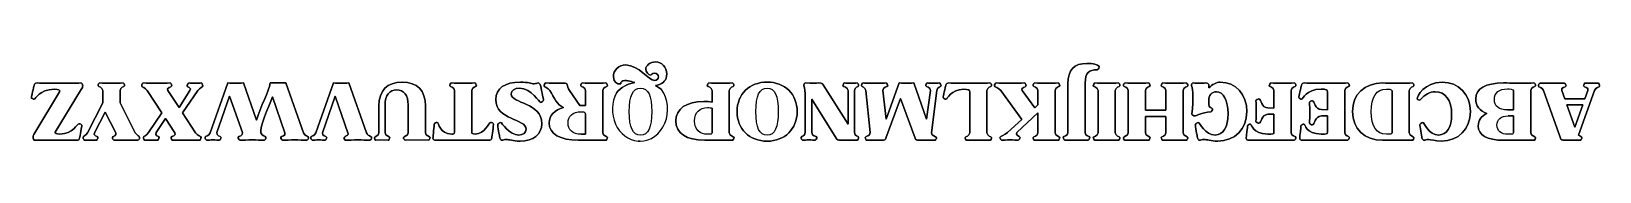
# Model space of a CAD drawing. Header units: millimetres. Extents: x -169 to 316, y -12 to 13.
import ezdxf

# ---------------------------------------------------------------- set-up
doc = ezdxf.new("R2010")
doc.units = ezdxf.units.MM
doc.layers.get('0').update_dxf_attribs({"linetype": 'CONTINUOUS'})

msp = doc.modelspace()

# ---------------------------------------------------------------- linework, layer by layer
for p, q in [((-107.94, 6.51), (-113.39, -8.94)), ((-113.39, -8.94), (-107.94, 6.51)), ((-99.05, -5.02), (-103.09, 6.51)), ((-103.09, 6.51), (-99.05, -5.02)), ((-89.92, 6.51), (-94.76, 6.51)), ((-94.76, 6.51), (-89.92, 6.51)), ((-84.5, -8.94), (-89.92, 6.51)), ((-89.92, 6.51), (-84.5, -8.94)), ((-75.26, 6.51), (-80.68, -8.94)), ((-80.68, -8.94), (-75.26, 6.51)), ((-64.99, -8.94), (-70.42, 6.51)), ((-70.42, 6.51), (-64.99, -8.94)), ((-53.96, 6.78), (-53.96, 6.78)), ((-53.96, 6.78), (-53.96, 6.78)), ((83.94, -6.29), (76.29, 5.9)), ((76.29, 5.9), (83.94, -6.29)), ((95.71, -4.71), (99.79, 6.51)), ((99.79, 6.51), (95.71, -4.71)), ((104.26, 6.51), (108.23, -4.73)), ((108.23, -4.73), (104.26, 6.51)), ((151.94, 6.25), (151.94, -8.94)), ((151.94, -8.94), (151.94, 6.25)), ((157.28, -8.94), (157.28, 6.49)), ((157.28, 6.49), (157.28, -8.94)), ((195.48, 6.01), (195.48, 4.98)), ((195.48, 4.98), (195.48, 6.01)), ((-159.95, 3.71), (-167.6, -8.96)), ((-167.6, -8.96), (-159.95, 3.71)), ((-161.25, -8.78), (-153.42, 4.18)), ((-153.42, 4.18), (-161.25, -8.78)), ((-151.32, -8.94), (-146.59, 0.35)), ((-146.59, 0.35), (-151.32, -8.94)), ((-146.59, 0.35), (-146.59, 4.16)), ((-146.59, 4.16), (-146.59, 0.35)), ((-141.24, 4.16), (-141.24, 0.35)), ((-141.24, 0.35), (-141.24, 4.16)), ((-141.24, 0.35), (-136.51, -8.96)), ((-136.51, -8.96), (-141.24, 0.35)), ((-128.31, -2.77), (-132.83, 4.16)), ((-132.83, 4.16), (-128.31, -2.77)), ((-126.43, 4.16), (-122.99, -1.08)), ((-122.99, -1.08), (-126.43, 4.16)), ((-122.99, -1.08), (-119.6, 4.13)), ((-119.6, 4.13), (-122.99, -1.08)), ((-117.2, 4.13), (-121.88, -2.8)), ((-121.88, -2.8), (-117.2, 4.13)), ((-111.27, -8.91), (-107.33, 2.44)), ((-107.33, 2.44), (-111.27, -8.91)), ((-107.33, 2.44), (-103.39, -8.91)), ((-103.39, -8.91), (-107.33, 2.44)), ((-94.1, 2.25), (-90.21, -8.94)), ((-90.21, -8.94), (-94.1, 2.25)), ((-78.59, -8.94), (-74.65, 2.44)), ((-74.65, 2.44), (-78.59, -8.94)), ((-74.65, 2.44), (-70.66, -9.33)), ((-70.66, -9.33), (-74.65, 2.44)), ((-37.8, -8.78), (-37.8, 4.16)), ((-37.8, 4.16), (-37.8, -8.78)), ((-32.45, 4.16), (-32.45, -8.78)), ((-32.45, -8.78), (-32.45, 4.16)), ((0.96, -0.52), (-2.18, 4.13)), ((-2.18, 4.13), (0.96, -0.52)), ((2.71, 4.18), (2.71, -0.52)), ((2.71, -0.52), (2.71, 4.18)), ((8.06, -8.97), (8.06, 4.18)), ((8.06, 4.18), (8.06, -8.97)), ((41.87, 0.51), (41.87, 4.18)), ((41.87, 4.18), (41.87, 0.51)), ((47.21, 4.18), (47.21, -8.97)), ((47.21, -8.97), (47.21, 4.18)), ((70.71, 2.07), (70.71, -8.91)), ((70.71, -8.91), (70.71, 2.07)), ((72.69, -8.91), (72.69, 1.49)), ((72.69, 1.49), (80.31, -10.66)), ((80.31, -10.66), (72.69, 1.49)), ((72.69, 1.49), (72.69, -8.91)), ((83.94, 4.16), (83.94, -6.29)), ((83.94, -6.29), (83.94, 4.16)), ((85.92, -8.91), (85.92, 4.16)), ((85.92, 4.16), (85.92, -8.91)), ((90.82, -8.91), (89.39, 4.16)), ((89.39, 4.16), (90.82, -8.91)), ((94.73, 4.16), (95.71, -4.71)), ((95.71, -4.71), (94.73, 4.16)), ((100.16, 1.7), (95.66, -10.66)), ((95.66, -10.66), (100.16, 1.7)), ((104.65, -10.66), (100.16, 1.7)), ((100.16, 1.7), (104.65, -10.66)), ((108.23, -4.73), (109.39, 4.16)), ((109.39, 4.16), (108.23, -4.73)), ((111.37, 4.16), (109.71, -8.94)), ((109.71, -8.94), (111.37, 4.16)), ((121.56, -8.97), (121.56, 3.71)), ((121.56, 3.71), (121.56, -8.97)), ((126.91, 4.18), (126.91, -8.97)), ((126.91, -8.97), (126.91, 4.18)), ((137.67, -4.86), (131.19, 4.16)), ((131.19, 4.16), (137.67, -4.86)), ((137.83, 4.16), (141.67, -1.19)), ((141.67, -1.19), (137.83, 4.16)), ((142.62, -0.31), (142.62, 4.16)), ((142.62, 4.16), (142.62, -0.31)), ((147.97, 4.16), (147.97, -8.97)), ((147.97, -8.97), (147.97, 4.16)), ((161.25, -8.97), (161.25, 4.16)), ((161.25, 4.16), (161.25, -8.97)), ((166.59, 4.16), (166.59, -8.97)), ((166.59, -8.97), (166.59, 4.16)), ((170.56, 4.16), (170.56, -8.97)), ((170.56, -8.97), (170.56, 4.16)), ((175.9, -1.9), (175.9, 4.16)), ((175.9, 4.16), (175.9, -1.9)), ((182.25, 4.16), (182.25, -1.9)), ((182.25, -1.9), (182.25, 4.16)), ((187.6, -8.97), (187.6, 4.16)), ((187.6, 4.16), (187.6, -8.97)), ((195.48, 0.93), (195.48, -0.1)), ((195.48, -0.1), (195.48, 0.93)), ((215.67, 4.16), (215.67, -1.29)), ((215.67, -1.29), (215.67, 4.16)), ((221.02, -8.94), (221.02, 4.16)), ((221.02, 4.16), (221.02, -8.94)), ((232.21, -1.82), (232.21, 3.71)), ((232.21, 3.71), (232.21, -1.82)), ((237.55, 4.18), (237.55, -8.94)), ((237.55, -8.94), (237.55, 4.18)), ((252.18, -8.83), (252.18, 4.03)), ((252.18, 4.03), (252.18, -8.83)), ((257.53, 4.16), (257.53, -8.97)), ((257.53, -8.97), (257.53, 4.16)), ((289.78, -1.87), (289.78, 4.05)), ((289.78, 4.05), (289.78, -1.87)), ((295.12, 4.18), (295.12, -8.97)), ((295.12, -8.97), (295.12, 4.18)), ((299.01, 4.13), (304.28, -10.68)), ((304.28, -10.68), (299.01, 4.13)), ((305.63, 1.57), (304.7, 4.13)), ((304.7, 4.13), (305.63, 1.57)), ((311.84, 1.62), (305.63, 1.57)), ((305.63, 1.57), (311.84, 1.62)), ((309.91, -9.68), (314.83, 4.13)), ((314.83, 4.13), (309.91, -9.68)), ((312.74, 4.13), (311.84, 1.62)), ((311.84, 1.62), (312.74, 4.13)), ((-145.85, -2.51), (-149.13, -8.94)), ((-149.13, -8.94), (-145.85, -2.51)), ((-142.57, -8.94), (-145.85, -2.51)), ((-145.85, -2.51), (-142.57, -8.94)), ((-132.44, -8.91), (-128.31, -2.77)), ((-128.31, -2.77), (-132.44, -8.91)), ((-127.17, -4.52), (-130.05, -8.91)), ((-130.05, -8.91), (-127.17, -4.52)), ((-124.29, -8.97), (-127.17, -4.52)), ((-127.17, -4.52), (-124.29, -8.97)), ((-121.88, -2.8), (-117.88, -8.97)), ((-117.88, -8.97), (-121.88, -2.8)), ((-61.16, -8.97), (-61.16, -0.63)), ((-61.16, -0.63), (-61.16, -8.97)), ((-59.25, -0.31), (-59.25, -8.97)), ((-59.25, -8.97), (-59.25, -0.31)), ((-52.11, -8.97), (-52.11, -0.31)), ((-52.11, -0.31), (-52.11, -8.97)), ((-46.77, -0.63), (-46.77, -8.97)), ((-46.77, -8.97), (-46.77, -0.63)), ((2.71, -0.52), (0.96, -0.52)), ((0.96, -0.52), (2.71, -0.52)), ((2.71, -3.04), (2.71, -9.41)), ((2.71, -9.41), (2.71, -3.04)), ((41.87, -8.83), (41.87, -1.35)), ((41.87, -1.35), (41.87, -8.83)), ((142.62, -2.72), (136.17, -8.89)), ((136.17, -8.89), (142.62, -2.72)), ((141.67, -1.19), (142.62, -0.31)), ((142.62, -0.31), (141.67, -1.19)), ((142.62, -8.97), (142.62, -2.72)), ((142.62, -2.72), (142.62, -8.97)), ((182.25, -1.9), (175.9, -1.9)), ((175.9, -1.9), (182.25, -1.9)), ((175.9, -8.97), (175.9, -3.89)), ((175.9, -3.89), (182.25, -3.89)), ((182.25, -3.89), (175.9, -3.89)), ((175.9, -3.89), (175.9, -8.97)), ((182.25, -3.89), (182.25, -8.97)), ((182.25, -8.97), (182.25, -3.89)), ((215.67, -1.29), (213.82, -1.24)), ((213.82, -1.24), (215.67, -1.29)), ((213.82, -3.2), (215.67, -3.14)), ((215.67, -3.14), (213.82, -3.2)), ((215.67, -3.14), (215.67, -8.78)), ((215.67, -8.78), (215.67, -3.14)), ((230.36, -1.77), (232.21, -1.82)), ((232.21, -1.82), (230.36, -1.77)), ((232.21, -3.67), (230.36, -3.73)), ((230.36, -3.73), (232.21, -3.67)), ((232.21, -8.78), (232.21, -3.67)), ((232.21, -3.67), (232.21, -8.78)), ((287.85, -1.87), (289.78, -1.87)), ((289.78, -1.87), (287.85, -1.87)), ((289.78, -3.73), (288.06, -3.73)), ((288.06, -3.73), (289.78, -3.73)), ((289.78, -8.83), (289.78, -3.73)), ((289.78, -3.73), (289.78, -8.83)), ((2.71, -9.41), (1.36, -9.41)), ((1.36, -9.41), (2.71, -9.41)), ((133.28, -8.91), (137.67, -4.86)), ((137.67, -4.86), (133.28, -8.91))]:
    msp.add_line(p, q)
for points in [[(-107.94, 6.51), (-113.39, -8.94)], [(-99.05, -5.02), (-103.09, 6.51)], [(-89.92, 6.51), (-94.76, 6.51)], [(-84.5, -8.94), (-89.92, 6.51)], [(-75.26, 6.51), (-80.68, -8.94)], [(-64.99, -8.94), (-70.42, 6.51)], [(-53.96, 6.78), (-53.96, 6.78)], [(83.94, -6.29), (76.29, 5.9)], [(99.79, 6.51), (95.71, -4.71)], [(108.23, -4.73), (104.26, 6.51)], [(151.94, 6.25), (151.94, -8.94)], [(157.28, -8.94), (157.28, 6.49)], [(195.48, 4.98), (195.48, 6.01)], [(-159.95, 3.71), (-167.6, -8.96)], [(-161.25, -8.78), (-153.42, 4.18)], [(-146.59, 0.35), (-151.32, -8.94)], [(-146.59, 4.16), (-146.59, 0.35)], [(-141.24, 0.35), (-141.24, 4.16)], [(-136.51, -8.96), (-141.24, 0.35)], [(-132.83, 4.16), (-128.31, -2.77)], [(-122.99, -1.08), (-126.43, 4.16)], [(-119.6, 4.13), (-122.99, -1.08)], [(-121.88, -2.8), (-117.2, 4.13)], [(-111.27, -8.91), (-107.33, 2.44)], [(-107.33, 2.44), (-103.39, -8.91)], [(-94.1, 2.25), (-90.21, -8.94)], [(-78.59, -8.94), (-74.65, 2.44)], [(-74.65, 2.44), (-70.66, -9.33)], [(-37.8, 4.16), (-37.8, -8.78)], [(-32.45, -8.78), (-32.45, 4.16)], [(0.96, -0.52), (-2.18, 4.13)], [(2.71, 4.18), (2.71, -0.52)], [(8.06, -8.97), (8.06, 4.18)], [(41.87, 4.18), (41.87, 0.51)], [(47.21, -8.97), (47.21, 4.18)], [(70.71, 2.07), (70.71, -8.91)], [(72.69, -8.91), (72.69, 1.49)], [(72.69, 1.49), (80.31, -10.66)], [(83.94, 4.16), (83.94, -6.29)], [(85.92, -8.91), (85.92, 4.16)], [(89.39, 4.16), (90.82, -8.91)], [(95.71, -4.71), (94.73, 4.16)], [(95.66, -10.66), (100.16, 1.7)], [(100.16, 1.7), (104.65, -10.66)], [(109.39, 4.16), (108.23, -4.73)], [(109.71, -8.94), (111.37, 4.16)], [(121.56, 3.71), (121.56, -8.97)], [(126.91, -8.97), (126.91, 4.18)], [(131.19, 4.16), (137.67, -4.86)], [(141.67, -1.19), (137.83, 4.16)], [(142.62, 4.16), (142.62, -0.31)], [(147.97, -8.97), (147.97, 4.16)], [(161.25, 4.16), (161.25, -8.97)], [(166.59, -8.97), (166.59, 4.16)], [(170.56, 4.16), (170.56, -8.97)], [(175.9, -1.9), (175.9, 4.16)], [(182.25, 4.16), (182.25, -1.9)], [(187.6, -8.97), (187.6, 4.16)], [(195.48, -0.1), (195.48, 0.93)], [(215.67, 4.16), (215.67, -1.29)], [(221.02, -8.94), (221.02, 4.16)], [(232.21, 3.71), (232.21, -1.82)], [(237.55, -8.94), (237.55, 4.18)], [(252.18, 4.03), (252.18, -8.83)], [(257.53, -8.97), (257.53, 4.16)], [(289.78, 4.05), (289.78, -1.87)], [(295.12, -8.97), (295.12, 4.18)], [(299.01, 4.13), (304.28, -10.68)], [(305.63, 1.57), (304.7, 4.13)], [(311.84, 1.62), (305.63, 1.57)], [(309.91, -9.68), (314.83, 4.13)], [(312.74, 4.13), (311.84, 1.62)], [(-149.13, -8.94), (-145.85, -2.51)], [(-145.85, -2.51), (-142.57, -8.94)], [(-128.31, -2.77), (-132.44, -8.91)], [(-130.05, -8.91), (-127.17, -4.52)], [(-127.17, -4.52), (-124.29, -8.97)], [(-117.88, -8.97), (-121.88, -2.8)], [(-61.16, -0.63), (-61.16, -8.97)], [(-59.25, -8.97), (-59.25, -0.31)], [(-52.11, -0.31), (-52.11, -8.97)], [(-46.77, -8.97), (-46.77, -0.63)], [(2.71, -0.52), (0.96, -0.52)], [(2.71, -3.04), (2.71, -9.41)], [(41.87, -1.35), (41.87, -8.83)], [(136.17, -8.89), (142.62, -2.72)], [(142.62, -0.31), (141.67, -1.19)], [(142.62, -2.72), (142.62, -8.97)], [(182.25, -1.9), (175.9, -1.9)], [(175.9, -3.89), (182.25, -3.89)], [(175.9, -8.97), (175.9, -3.89)], [(182.25, -3.89), (182.25, -8.97)], [(215.67, -1.29), (213.82, -1.24)], [(213.82, -3.2), (215.67, -3.14)], [(215.67, -3.14), (215.67, -8.78)], [(232.21, -1.82), (230.36, -1.77)], [(230.36, -3.73), (232.21, -3.67)], [(232.21, -3.67), (232.21, -8.78)], [(289.78, -1.87), (287.85, -1.87)], [(288.06, -3.73), (289.78, -3.73)], [(289.78, -3.73), (289.78, -8.83)], [(306.26, -0.29), (311.16, -0.31), (308.72, -7.22)], [(306.26, -0.29), (311.16, -0.31)], [(308.72, -7.22), (306.26, -0.29)], [(311.16, -0.31), (306.26, -0.29), (308.72, -7.22)], [(311.16, -0.31), (308.72, -7.22)], [(2.71, -9.41), (1.36, -9.41)], [(137.67, -4.86), (133.28, -8.91)]]:
    msp.add_lwpolyline(points, close=True)
for centre, major_axis, ratio, start_param, end_param in [((19.59, -1.74), (0, -9.82), 0.869718, 4.156798, 6.218217), ((19.59, -1.74), (0, -9.82), 0.869718, 4.156798, 6.218217), ((19.59, -1.74), (0, -9.82), 0.869718, 4.156798, 6.218217), ((19.59, -1.74), (0, -9.82), 0.869718, 4.156798, 6.218217), ((19.59, -1.74), (0, -9.82), 0.869718, 6.283185, 8.537128), ((19.59, -1.74), (0, -9.82), 0.869718, 6.283185, 8.537128), ((19.59, -1.74), (0, -9.82), 0.869718, 6.283185, 8.537128), ((19.59, -1.74), (0, -9.82), 0.869718, 6.283185, 8.537128), ((-60.15, -11.5), (-2.79, 0.01), 0.103248, 4.734086, 5.493402), ((-60.15, -11.5), (-2.79, 0.01), 0.103248, 4.734086, 5.493402), ((-60.15, -11.5), (-2.79, 0.01), 0.103248, 4.734086, 5.493402), ((-60.15, -11.5), (-2.79, 0.01), 0.103248, 4.734086, 5.493402), ((-60.27, -11.5), (-2.79, -0.01), 0.103248, 3.931376, 4.690692), ((-60.27, -11.5), (-2.79, -0.01), 0.103248, 3.931376, 4.690692), ((-60.27, -11.5), (-2.79, -0.01), 0.103248, 3.931376, 4.690692), ((-60.27, -11.5), (-2.79, -0.01), 0.103248, 3.931376, 4.690692), ((-49.57, -11.52), (-5.32, -0.01), 0.057487, 4.69167, 5.428278), ((-49.57, -11.52), (-5.32, -0.01), 0.057487, 4.69167, 5.428278), ((-49.57, -11.52), (-5.32, -0.01), 0.057487, 4.69167, 5.428278), ((-49.57, -11.52), (-5.32, -0.01), 0.057487, 4.69167, 5.428278), ((-50.13, -11.7), (-6.83, -0.05), 0.070177, 4.032108, 4.614207), ((-50.13, -11.7), (-6.83, -0.05), 0.070177, 4.032108, 4.614207), ((-50.13, -11.7), (-6.83, -0.05), 0.070177, 4.032108, 4.614207), ((-50.13, -11.7), (-6.83, -0.05), 0.070177, 4.032108, 4.614207)]:
    msp.add_ellipse(centre, major_axis=major_axis, ratio=ratio, start_param=start_param, end_param=end_param)
for points, degree in [([(11.36, 8.44), (11.36, 10.46), (12.92, 12.18), (15.25, 12.12)], 3), ([(15.25, 12.12), (12.92, 12.18), (11.36, 10.46), (11.36, 8.44)], 3), ([(11.36, 8.44), (11.36, 10.46), (12.92, 12.18), (15.25, 12.12)], 3), ([(15.25, 12.12), (12.92, 12.18), (11.36, 10.46), (11.36, 8.44)], 3), ([(15.25, 12.12), (19.19, 12.02), (22.21, 7.31), (24.14, 7.31)], 3), ([(24.14, 7.31), (22.21, 7.31), (19.19, 12.02), (15.25, 12.12)], 3), ([(15.25, 12.12), (19.19, 12.02), (22.21, 7.31), (24.14, 7.31)], 3), ([(24.14, 7.31), (22.21, 7.31), (19.19, 12.02), (15.25, 12.12)], 3), ([(21.36, 10.77), (21.36, 11.88), (22.74, 13.07), (24.35, 13.07)], 3), ([(24.35, 13.07), (22.74, 13.07), (21.36, 11.88), (21.36, 10.77)], 3), ([(21.36, 10.77), (21.36, 11.88), (22.74, 13.07), (24.35, 13.07)], 3), ([(24.35, 13.07), (22.74, 13.07), (21.36, 11.88), (21.36, 10.77)], 3), ([(22.85, 8.97), (22.21, 8.97), (21.36, 9.93), (21.36, 10.77)], 3), ([(21.36, 10.77), (21.36, 9.93), (22.21, 8.97), (22.85, 8.97)], 3), ([(22.85, 8.97), (22.21, 8.97), (21.36, 9.93), (21.36, 10.77)], 3), ([(21.36, 10.77), (21.36, 9.93), (22.21, 8.97), (22.85, 8.97)], 3), ([(24.35, 13.07), (26.28, 13.07), (27.85, 11.38), (27.85, 9.32)], 3), ([(27.85, 9.32), (27.85, 11.38), (26.28, 13.07), (24.35, 13.07)], 3), ([(24.35, 13.07), (26.28, 13.07), (27.85, 11.38), (27.85, 9.32)], 3), ([(27.85, 9.32), (27.85, 11.38), (26.28, 13.07), (24.35, 13.07)], 3), ([(157.78, 12.6), (153.89, 12.6), (151.94, 10.56), (151.94, 6.25)], 3), ([(151.94, 6.25), (151.94, 10.56), (153.89, 12.6), (157.78, 12.6)], 3), ([(157.78, 12.6), (153.89, 12.6), (151.94, 10.56), (151.94, 6.25)], 3), ([(151.94, 6.25), (151.94, 10.56), (153.89, 12.6), (157.78, 12.6)], 3), ([(157.28, 6.49), (157.28, 9.69), (158.42, 10.61), (161.06, 10.61)], 3), ([(161.06, 10.61), (158.42, 10.61), (157.28, 9.69), (157.28, 6.49)], 3), ([(157.28, 6.49), (157.28, 9.69), (158.42, 10.61), (161.06, 10.61)], 3), ([(161.06, 10.61), (158.42, 10.61), (157.28, 9.69), (157.28, 6.49)], 3), ([(157.78, 12.6), (159.77, 12.6), (161.22, 12.1), (161.57, 11.75)], 3), ([(161.57, 11.75), (161.22, 12.1), (159.77, 12.6), (157.78, 12.6)], 3), ([(161.57, 11.75), (161.22, 12.1), (159.77, 12.6), (157.78, 12.6)], 3), ([(157.78, 12.6), (159.77, 12.6), (161.22, 12.1), (161.57, 11.75)], 3), ([(161.06, 10.61), (161.3, 10.61), (161.72, 11.59), (161.57, 11.75)], 3), ([(161.57, 11.75), (161.72, 11.59), (161.3, 10.61), (161.06, 10.61)], 3), ([(161.57, 11.75), (161.72, 11.59), (161.3, 10.61), (161.06, 10.61)], 3), ([(161.06, 10.61), (161.3, 10.61), (161.72, 11.59), (161.57, 11.75)], 3), ([(-167.84, 5.75), (-167.94, 5.35), (-168.66, 2.17), (-168.66, 1.96)], 3), ([(-168.66, 1.96), (-168.66, 2.17), (-167.94, 5.35), (-167.84, 5.75)], 3), ([(-168.66, 1.96), (-168.66, 2.17), (-167.94, 5.35), (-167.84, 5.75)], 3), ([(-167.84, 5.75), (-167.94, 5.35), (-168.66, 2.17), (-168.66, 1.96)], 3), ([(-166.91, 6.51), (-167.44, 6.54), (-167.68, 6.35), (-167.84, 5.75)], 3), ([(-167.84, 5.75), (-167.68, 6.35), (-167.44, 6.54), (-166.91, 6.51)], 3), ([(-167.84, 5.75), (-167.68, 6.35), (-167.44, 6.54), (-166.91, 6.51)], 3), ([(-166.91, 6.51), (-167.44, 6.54), (-167.68, 6.35), (-167.84, 5.75)], 3), ([(-160.11, 6.43), (-162.57, 6.43), (-165.06, 6.46), (-166.91, 6.51)], 3), ([(-166.91, 6.51), (-165.06, 6.46), (-162.57, 6.43), (-160.11, 6.43)], 3), ([(-166.91, 6.51), (-165.06, 6.46), (-162.57, 6.43), (-160.11, 6.43)], 3), ([(-160.11, 6.43), (-162.57, 6.43), (-165.06, 6.46), (-166.91, 6.51)], 3), ([(-153.28, 6.51), (-155.14, 6.46), (-157.62, 6.43), (-160.11, 6.43)], 3), ([(-160.11, 6.43), (-157.62, 6.43), (-155.14, 6.46), (-153.28, 6.51)], 3), ([(-160.11, 6.43), (-157.62, 6.43), (-155.14, 6.46), (-153.28, 6.51)], 3), ([(-153.28, 6.51), (-155.14, 6.46), (-157.62, 6.43), (-160.11, 6.43)], 3), ([(-153.42, 4.18), (-152.83, 5.14), (-152.78, 5.22), (-152.78, 5.64)], 3), ([(-152.78, 5.64), (-152.78, 5.22), (-152.83, 5.14), (-153.42, 4.18)], 3), ([(-152.78, 5.64), (-152.78, 5.22), (-152.83, 5.14), (-153.42, 4.18)], 3), ([(-153.42, 4.18), (-152.83, 5.14), (-152.78, 5.22), (-152.78, 5.64)], 3), ([(-152.78, 5.64), (-152.78, 5.96), (-153.04, 6.51), (-153.28, 6.51)], 3), ([(-153.28, 6.51), (-153.04, 6.51), (-152.78, 5.96), (-152.78, 5.64)], 3), ([(-153.28, 6.51), (-153.04, 6.51), (-152.78, 5.96), (-152.78, 5.64)], 3), ([(-152.78, 5.64), (-152.78, 5.96), (-153.04, 6.51), (-153.28, 6.51)], 3), ([(-148.04, 5.64), (-148.04, 5.96), (-147.75, 6.51), (-147.54, 6.51)], 3), ([(-147.54, 6.51), (-147.75, 6.51), (-148.04, 5.96), (-148.04, 5.64)], 3), ([(-148.04, 5.64), (-148.04, 5.96), (-147.75, 6.51), (-147.54, 6.51)], 3), ([(-147.54, 6.51), (-147.75, 6.51), (-148.04, 5.96), (-148.04, 5.64)], 3), ([(-146.59, 4.16), (-146.59, 5.3), (-148.04, 5.22), (-148.04, 5.64)], 3), ([(-148.04, 5.64), (-148.04, 5.22), (-146.59, 5.3), (-146.59, 4.16)], 3), ([(-146.59, 4.16), (-146.59, 5.3), (-148.04, 5.22), (-148.04, 5.64)], 3), ([(-148.04, 5.64), (-148.04, 5.22), (-146.59, 5.3), (-146.59, 4.16)], 3), ([(-147.54, 6.51), (-146.51, 6.46), (-145.21, 6.43), (-143.92, 6.43)], 3), ([(-143.92, 6.43), (-145.21, 6.43), (-146.51, 6.46), (-147.54, 6.51)], 3), ([(-147.54, 6.51), (-146.51, 6.46), (-145.21, 6.43), (-143.92, 6.43)], 3), ([(-143.92, 6.43), (-145.21, 6.43), (-146.51, 6.46), (-147.54, 6.51)], 3), ([(-143.92, 6.43), (-142.62, 6.43), (-141.35, 6.46), (-140.29, 6.51)], 3), ([(-140.29, 6.51), (-141.35, 6.46), (-142.62, 6.43), (-143.92, 6.43)], 3), ([(-143.92, 6.43), (-142.62, 6.43), (-141.35, 6.46), (-140.29, 6.51)], 3), ([(-140.29, 6.51), (-141.35, 6.46), (-142.62, 6.43), (-143.92, 6.43)], 3), ([(-139.81, 5.64), (-139.81, 5.22), (-141.24, 5.3), (-141.24, 4.16)], 3), ([(-141.24, 4.16), (-141.24, 5.3), (-139.81, 5.22), (-139.81, 5.64)], 3), ([(-139.81, 5.64), (-139.81, 5.22), (-141.24, 5.3), (-141.24, 4.16)], 3), ([(-141.24, 4.16), (-141.24, 5.3), (-139.81, 5.22), (-139.81, 5.64)], 3), ([(-140.29, 6.51), (-140.08, 6.51), (-139.81, 5.96), (-139.81, 5.64)], 3), ([(-139.81, 5.64), (-139.81, 5.96), (-140.08, 6.51), (-140.29, 6.51)], 3), ([(-140.29, 6.51), (-140.08, 6.51), (-139.81, 5.96), (-139.81, 5.64)], 3), ([(-139.81, 5.64), (-139.81, 5.96), (-140.08, 6.51), (-140.29, 6.51)], 3), ([(-134.53, 5.64), (-134.53, 5.96), (-134.24, 6.51), (-134.02, 6.51)], 3), ([(-134.02, 6.51), (-134.24, 6.51), (-134.53, 5.96), (-134.53, 5.64)], 3), ([(-134.53, 5.64), (-134.53, 5.96), (-134.24, 6.51), (-134.02, 6.51)], 3), ([(-134.02, 6.51), (-134.24, 6.51), (-134.53, 5.96), (-134.53, 5.64)], 3), ([(-132.83, 4.16), (-133.44, 5.11), (-134.53, 5.22), (-134.53, 5.64)], 3), ([(-134.53, 5.64), (-134.53, 5.22), (-133.44, 5.11), (-132.83, 4.16)], 3), ([(-132.83, 4.16), (-133.44, 5.11), (-134.53, 5.22), (-134.53, 5.64)], 3), ([(-134.53, 5.64), (-134.53, 5.22), (-133.44, 5.11), (-132.83, 4.16)], 3), ([(-134.02, 6.51), (-132.99, 6.46), (-131.43, 6.43), (-129.89, 6.43)], 3), ([(-129.89, 6.43), (-131.43, 6.43), (-132.99, 6.46), (-134.02, 6.51)], 3), ([(-134.02, 6.51), (-132.99, 6.46), (-131.43, 6.43), (-129.89, 6.43)], 3), ([(-129.89, 6.43), (-131.43, 6.43), (-132.99, 6.46), (-134.02, 6.51)], 3), ([(-129.89, 6.43), (-128.34, 6.43), (-126.8, 6.46), (-125.74, 6.51)], 3), ([(-125.74, 6.51), (-126.8, 6.46), (-128.34, 6.43), (-129.89, 6.43)], 3), ([(-129.89, 6.43), (-128.34, 6.43), (-126.8, 6.46), (-125.74, 6.51)], 3), ([(-125.74, 6.51), (-126.8, 6.46), (-128.34, 6.43), (-129.89, 6.43)], 3), ([(-125.24, 5.64), (-125.24, 5.22), (-127.04, 5.11), (-126.43, 4.16)], 3), ([(-126.43, 4.16), (-127.04, 5.11), (-125.24, 5.22), (-125.24, 5.64)], 3), ([(-125.24, 5.64), (-125.24, 5.22), (-127.04, 5.11), (-126.43, 4.16)], 3), ([(-126.43, 4.16), (-127.04, 5.11), (-125.24, 5.22), (-125.24, 5.64)], 3), ([(-125.74, 6.51), (-125.53, 6.51), (-125.24, 5.96), (-125.24, 5.64)], 3), ([(-125.24, 5.64), (-125.24, 5.96), (-125.53, 6.51), (-125.74, 6.51)], 3), ([(-125.74, 6.51), (-125.53, 6.51), (-125.24, 5.96), (-125.24, 5.64)], 3), ([(-125.24, 5.64), (-125.24, 5.96), (-125.53, 6.51), (-125.74, 6.51)], 3), ([(-120.48, 5.61), (-120.48, 5.93), (-120.1, 6.54), (-119.9, 6.51)], 3), ([(-119.9, 6.51), (-120.1, 6.54), (-120.48, 5.93), (-120.48, 5.61)], 3), ([(-120.48, 5.61), (-120.48, 5.93), (-120.1, 6.54), (-119.9, 6.51)], 3), ([(-119.9, 6.51), (-120.1, 6.54), (-120.48, 5.93), (-120.48, 5.61)], 3), ([(-119.6, 4.13), (-118.97, 5.08), (-120.48, 5.22), (-120.48, 5.61)], 3), ([(-120.48, 5.61), (-120.48, 5.22), (-118.97, 5.08), (-119.6, 4.13)], 3), ([(-119.6, 4.13), (-118.97, 5.08), (-120.48, 5.22), (-120.48, 5.61)], 3), ([(-120.48, 5.61), (-120.48, 5.22), (-118.97, 5.08), (-119.6, 4.13)], 3), ([(-119.9, 6.51), (-119.5, 6.46), (-118.76, 6.43), (-118.02, 6.43)], 3), ([(-119.9, 6.51), (-119.5, 6.46), (-118.76, 6.43), (-118.02, 6.43)], 3), ([(-118.02, 6.43), (-118.76, 6.43), (-119.5, 6.46), (-119.9, 6.51)], 3), ([(-118.02, 6.43), (-118.76, 6.43), (-119.5, 6.46), (-119.9, 6.51)], 3), ([(-118.02, 6.43), (-117.28, 6.43), (-116.54, 6.46), (-116.14, 6.51)], 3), ([(-118.02, 6.43), (-117.28, 6.43), (-116.54, 6.46), (-116.14, 6.51)], 3), ([(-116.14, 6.51), (-116.54, 6.46), (-117.28, 6.43), (-118.02, 6.43)], 3), ([(-116.14, 6.51), (-116.54, 6.46), (-117.28, 6.43), (-118.02, 6.43)], 3), ([(-115.64, 5.61), (-115.64, 5.22), (-116.56, 5.08), (-117.2, 4.13)], 3), ([(-117.2, 4.13), (-116.56, 5.08), (-115.64, 5.22), (-115.64, 5.61)], 3), ([(-115.64, 5.61), (-115.64, 5.22), (-116.56, 5.08), (-117.2, 4.13)], 3), ([(-117.2, 4.13), (-116.56, 5.08), (-115.64, 5.22), (-115.64, 5.61)], 3), ([(-116.14, 6.51), (-115.93, 6.54), (-115.64, 5.93), (-115.64, 5.61)], 3), ([(-115.64, 5.61), (-115.64, 5.93), (-115.93, 6.54), (-116.14, 6.51)], 3), ([(-116.14, 6.51), (-115.93, 6.54), (-115.64, 5.93), (-115.64, 5.61)], 3), ([(-115.64, 5.61), (-115.64, 5.93), (-115.93, 6.54), (-116.14, 6.51)], 3), ([(-105.53, 6.43), (-106.27, 6.43), (-107.04, 6.46), (-107.94, 6.51)], 3), ([(-107.94, 6.51), (-107.04, 6.46), (-106.27, 6.43), (-105.53, 6.43)], 3), ([(-107.94, 6.51), (-107.04, 6.46), (-106.27, 6.43), (-105.53, 6.43)], 3), ([(-105.53, 6.43), (-106.27, 6.43), (-107.04, 6.46), (-107.94, 6.51)], 3), ([(-105.53, 6.43), (-104.76, 6.43), (-104.02, 6.46), (-103.09, 6.51)], 3), ([(-103.09, 6.51), (-104.02, 6.46), (-104.76, 6.43), (-105.53, 6.43)], 3), ([(-103.09, 6.51), (-104.02, 6.46), (-104.76, 6.43), (-105.53, 6.43)], 3), ([(-105.53, 6.43), (-104.76, 6.43), (-104.02, 6.46), (-103.09, 6.51)], 3), ([(-99.05, -5.02), (-97.78, -0.87), (-95.21, 4), (-94.76, 6.51)], 3), ([(-94.76, 6.51), (-95.21, 4), (-97.78, -0.87), (-99.05, -5.02)], 3), ([(-94.76, 6.51), (-95.21, 4), (-97.78, -0.87), (-99.05, -5.02)], 3), ([(-99.05, -5.02), (-97.78, -0.87), (-95.21, 4), (-94.76, 6.51)], 3), ([(-72.85, 6.43), (-73.59, 6.43), (-74.36, 6.46), (-75.26, 6.51)], 3), ([(-75.26, 6.51), (-74.36, 6.46), (-73.59, 6.43), (-72.85, 6.43)], 3), ([(-72.85, 6.43), (-73.59, 6.43), (-74.36, 6.46), (-75.26, 6.51)], 3), ([(-75.26, 6.51), (-74.36, 6.46), (-73.59, 6.43), (-72.85, 6.43)], 3), ([(-72.85, 6.43), (-72.08, 6.43), (-71.34, 6.46), (-70.42, 6.51)], 3), ([(-70.42, 6.51), (-71.34, 6.46), (-72.08, 6.43), (-72.85, 6.43)], 3), ([(-70.42, 6.51), (-71.34, 6.46), (-72.08, 6.43), (-72.85, 6.43)], 3), ([(-72.85, 6.43), (-72.08, 6.43), (-71.34, 6.46), (-70.42, 6.51)], 3), ([(-61.16, -0.63), (-61.16, 4.16), (-58.56, 6.78), (-53.96, 6.78)], 3), ([(-53.96, 6.78), (-58.56, 6.78), (-61.16, 4.16), (-61.16, -0.63)], 3), ([(-61.16, -0.63), (-61.16, 4.16), (-58.56, 6.78), (-53.96, 6.78)], 3), ([(-53.96, 6.78), (-58.56, 6.78), (-61.16, 4.16), (-61.16, -0.63)], 3), ([(-53.96, 6.78), (-49.36, 6.78), (-46.77, 4.16), (-46.77, -0.63)], 3), ([(-46.77, -0.63), (-46.77, 4.16), (-49.36, 6.78), (-53.96, 6.78)], 3), ([(-53.96, 6.78), (-49.36, 6.78), (-46.77, 4.16), (-46.77, -0.63)], 3), ([(-46.77, -0.63), (-46.77, 4.16), (-49.36, 6.78), (-53.96, 6.78)], 3), ([(-39.25, 5.61), (-39.25, 5.93), (-38.96, 6.51), (-38.75, 6.51)], 3), ([(-38.75, 6.51), (-38.96, 6.51), (-39.25, 5.93), (-39.25, 5.61)], 3), ([(-39.25, 5.61), (-39.25, 5.93), (-38.96, 6.51), (-38.75, 6.51)], 3), ([(-38.75, 6.51), (-38.96, 6.51), (-39.25, 5.93), (-39.25, 5.61)], 3), ([(-37.8, 4.16), (-37.8, 5.3), (-39.25, 5.22), (-39.25, 5.61)], 3), ([(-39.25, 5.61), (-39.25, 5.22), (-37.8, 5.3), (-37.8, 4.16)], 3), ([(-37.8, 4.16), (-37.8, 5.3), (-39.25, 5.22), (-39.25, 5.61)], 3), ([(-39.25, 5.61), (-39.25, 5.22), (-37.8, 5.3), (-37.8, 4.16)], 3), ([(-38.75, 6.51), (-37.72, 6.46), (-36.42, 6.43), (-35.12, 6.43)], 3), ([(-35.12, 6.43), (-36.42, 6.43), (-37.72, 6.46), (-38.75, 6.51)], 3), ([(-38.75, 6.51), (-37.72, 6.46), (-36.42, 6.43), (-35.12, 6.43)], 3), ([(-35.12, 6.43), (-36.42, 6.43), (-37.72, 6.46), (-38.75, 6.51)], 3), ([(-35.12, 6.43), (-33.82, 6.43), (-32.55, 6.46), (-31.5, 6.51)], 3), ([(-31.5, 6.51), (-32.55, 6.46), (-33.82, 6.43), (-35.12, 6.43)], 3), ([(-35.12, 6.43), (-33.82, 6.43), (-32.55, 6.46), (-31.5, 6.51)], 3), ([(-31.5, 6.51), (-32.55, 6.46), (-33.82, 6.43), (-35.12, 6.43)], 3), ([(-31.02, 5.61), (-31.02, 5.22), (-32.45, 5.3), (-32.45, 4.16)], 3), ([(-31.02, 5.61), (-31.02, 5.22), (-32.45, 5.3), (-32.45, 4.16)], 3), ([(-32.45, 4.16), (-32.45, 5.3), (-31.02, 5.22), (-31.02, 5.61)], 3), ([(-32.45, 4.16), (-32.45, 5.3), (-31.02, 5.22), (-31.02, 5.61)], 3), ([(-31.5, 6.51), (-31.29, 6.51), (-31.02, 5.93), (-31.02, 5.61)], 3), ([(-31.02, 5.61), (-31.02, 5.93), (-31.29, 6.51), (-31.5, 6.51)], 3), ([(-31.5, 6.51), (-31.29, 6.51), (-31.02, 5.93), (-31.02, 5.61)], 3), ([(-31.02, 5.61), (-31.02, 5.93), (-31.29, 6.51), (-31.5, 6.51)], 3), ([(-17.42, 6.78), (-22.27, 6.78), (-24.99, 4.82), (-24.99, 1.35)], 3), ([(-24.99, 1.35), (-24.99, 4.82), (-22.27, 6.78), (-17.42, 6.78)], 3), ([(-17.42, 6.78), (-22.27, 6.78), (-24.99, 4.82), (-24.99, 1.35)], 3), ([(-24.99, 1.35), (-24.99, 4.82), (-22.27, 6.78), (-17.42, 6.78)], 3), ([(-17.71, 4.87), (-19.25, 4.87), (-20.23, 4.18), (-20.23, 3.07)], 3), ([(-20.23, 3.07), (-20.23, 4.18), (-19.25, 4.87), (-17.71, 4.87)], 3), ([(-20.23, 3.07), (-20.23, 4.18), (-19.25, 4.87), (-17.71, 4.87)], 3), ([(-17.71, 4.87), (-19.25, 4.87), (-20.23, 4.18), (-20.23, 3.07)], 3), ([(-17.71, 4.87), (-13.88, 4.87), (-11.65, 0.43), (-11.15, 0.43)], 3), ([(-11.15, 0.43), (-11.65, 0.43), (-13.88, 4.87), (-17.71, 4.87)], 3), ([(-11.15, 0.43), (-11.65, 0.43), (-13.88, 4.87), (-17.71, 4.87)], 3), ([(-17.71, 4.87), (-13.88, 4.87), (-11.65, 0.43), (-11.15, 0.43)], 3), ([(-13.19, 6.27), (-14.12, 6.27), (-14.94, 6.78), (-17.42, 6.78)], 3), ([(-17.42, 6.78), (-14.94, 6.78), (-14.12, 6.27), (-13.19, 6.27)], 3), ([(-13.19, 6.27), (-14.12, 6.27), (-14.94, 6.78), (-17.42, 6.78)], 3), ([(-17.42, 6.78), (-14.94, 6.78), (-14.12, 6.27), (-13.19, 6.27)], 3), ([(-13.19, 6.27), (-12.53, 6.27), (-12.31, 6.51), (-11.89, 6.51)], 3), ([(-11.89, 6.51), (-12.31, 6.51), (-12.53, 6.27), (-13.19, 6.27)], 3), ([(-11.89, 6.51), (-12.31, 6.51), (-12.53, 6.27), (-13.19, 6.27)], 3), ([(-13.19, 6.27), (-12.53, 6.27), (-12.31, 6.51), (-11.89, 6.51)], 3), ([(-11.2, 5.69), (-11.34, 6.2), (-11.55, 6.51), (-11.89, 6.51)], 3), ([(-11.89, 6.51), (-11.55, 6.51), (-11.34, 6.2), (-11.2, 5.69)], 3), ([(-11.2, 5.69), (-11.34, 6.2), (-11.55, 6.51), (-11.89, 6.51)], 3), ([(-11.89, 6.51), (-11.55, 6.51), (-11.34, 6.2), (-11.2, 5.69)], 3), ([(-10.25, 1.19), (-10.25, 1.41), (-11.1, 5.3), (-11.2, 5.69)], 3), ([(-11.2, 5.69), (-11.1, 5.3), (-10.25, 1.41), (-10.25, 1.19)], 3), ([(-10.25, 1.19), (-10.25, 1.41), (-11.1, 5.3), (-11.2, 5.69)], 3), ([(-11.2, 5.69), (-11.1, 5.3), (-10.25, 1.41), (-10.25, 1.19)], 3), ([(-10.1, 5.61), (-10.1, 5.93), (-9.8, 6.51), (-9.59, 6.51)], 3), ([(-9.59, 6.51), (-9.8, 6.51), (-10.1, 5.93), (-10.1, 5.61)], 3), ([(-9.59, 6.51), (-9.8, 6.51), (-10.1, 5.93), (-10.1, 5.61)], 3), ([(-10.1, 5.61), (-10.1, 5.93), (-9.8, 6.51), (-9.59, 6.51)], 3), ([(-10.1, 5.61), (-10.1, 5.22), (-8.85, 5.11), (-8.27, 4.13)], 3), ([(-8.27, 4.13), (-8.85, 5.11), (-10.1, 5.22), (-10.1, 5.61)], 3), ([(-8.27, 4.13), (-8.85, 5.11), (-10.1, 5.22), (-10.1, 5.61)], 3), ([(-10.1, 5.61), (-10.1, 5.22), (-8.85, 5.11), (-8.27, 4.13)], 3), ([(-9.59, 6.51), (-6.39, 6.33), (-4.91, 6.49), (-4.04, 6.49)], 3), ([(-4.04, 6.49), (-4.91, 6.49), (-6.39, 6.33), (-9.59, 6.51)], 3), ([(-4.04, 6.49), (-4.91, 6.49), (-6.39, 6.33), (-9.59, 6.51)], 3), ([(-9.59, 6.51), (-6.39, 6.33), (-4.91, 6.49), (-4.04, 6.49)], 3), ([(-2.18, 4.13), (-3.38, 5.88), (-2.34, 6.49), (-4.04, 6.49)], 3), ([(-4.04, 6.49), (-2.34, 6.49), (-3.38, 5.88), (-2.18, 4.13)], 3), ([(-4.04, 6.49), (-2.34, 6.49), (-3.38, 5.88), (-2.18, 4.13)], 3), ([(-2.18, 4.13), (-3.38, 5.88), (-2.34, 6.49), (-4.04, 6.49)], 3), ([(1.76, 6.51), (1.54, 6.51), (1.25, 5.96), (1.25, 5.64)], 3), ([(1.25, 5.64), (1.25, 5.96), (1.54, 6.51), (1.76, 6.51)], 3), ([(1.25, 5.64), (1.25, 5.96), (1.54, 6.51), (1.76, 6.51)], 3), ([(1.76, 6.51), (1.54, 6.51), (1.25, 5.96), (1.25, 5.64)], 3), ([(1.25, 5.64), (1.25, 5.22), (2.71, 5.3), (2.71, 4.18)], 3), ([(2.71, 4.18), (2.71, 5.3), (1.25, 5.22), (1.25, 5.64)], 3), ([(1.25, 5.64), (1.25, 5.22), (2.71, 5.3), (2.71, 4.18)], 3), ([(2.71, 4.18), (2.71, 5.3), (1.25, 5.22), (1.25, 5.64)], 3), ([(5.38, 6.43), (4.09, 6.43), (2.79, 6.46), (1.76, 6.51)], 3), ([(1.76, 6.51), (2.79, 6.46), (4.09, 6.43), (5.38, 6.43)], 3), ([(1.76, 6.51), (2.79, 6.46), (4.09, 6.43), (5.38, 6.43)], 3), ([(5.38, 6.43), (4.09, 6.43), (2.79, 6.46), (1.76, 6.51)], 3), ([(9.01, 6.51), (7.95, 6.46), (6.68, 6.43), (5.38, 6.43)], 3), ([(5.38, 6.43), (6.68, 6.43), (7.95, 6.46), (9.01, 6.51)], 3), ([(9.01, 6.51), (7.95, 6.46), (6.68, 6.43), (5.38, 6.43)], 3), ([(5.38, 6.43), (6.68, 6.43), (7.95, 6.46), (9.01, 6.51)], 3), ([(8.06, 4.18), (8.06, 5.3), (9.51, 5.22), (9.51, 5.64)], 3), ([(9.51, 5.64), (9.51, 5.22), (8.06, 5.3), (8.06, 4.18)], 3), ([(8.06, 4.18), (8.06, 5.3), (9.51, 5.22), (9.51, 5.64)], 3), ([(9.51, 5.64), (9.51, 5.22), (8.06, 5.3), (8.06, 4.18)], 3), ([(9.51, 5.64), (9.51, 5.96), (9.22, 6.51), (9.01, 6.51)], 3), ([(9.01, 6.51), (9.22, 6.51), (9.51, 5.96), (9.51, 5.64)], 3), ([(9.01, 6.51), (9.22, 6.51), (9.51, 5.96), (9.51, 5.64)], 3), ([(9.51, 5.64), (9.51, 5.96), (9.22, 6.51), (9.01, 6.51)], 3), ([(13.32, 6.2), (12.71, 6.2), (11.36, 6.62), (11.36, 8.44)], 3), ([(11.36, 8.44), (11.36, 6.62), (12.71, 6.2), (13.32, 6.2)], 3), ([(13.32, 6.2), (12.71, 6.2), (11.36, 6.62), (11.36, 8.44)], 3), ([(11.36, 8.44), (11.36, 6.62), (12.71, 6.2), (13.32, 6.2)], 3), ([(12.34, 3.44), (13.66, 5.13), (15.62, 6.27), (18, 6.65)], 3), ([(18, 6.65), (15.62, 6.27), (13.66, 5.13), (12.34, 3.44)], 3), ([(12.34, 3.44), (13.66, 5.13), (15.62, 6.27), (18, 6.65)], 3), ([(18, 6.65), (15.62, 6.27), (13.66, 5.13), (12.34, 3.44)], 3), ([(13.64, 6.27), (13.64, 6.22), (13.51, 6.2), (13.32, 6.2)], 3), ([(13.32, 6.2), (13.51, 6.2), (13.64, 6.22), (13.64, 6.27)], 3), ([(13.64, 6.27), (13.64, 6.22), (13.51, 6.2), (13.32, 6.2)], 3), ([(13.32, 6.2), (13.51, 6.2), (13.64, 6.22), (13.64, 6.27)], 3), ([(14.91, 7.28), (13.96, 7.28), (13.64, 6.86), (13.64, 6.27)], 3), ([(13.64, 6.27), (13.64, 6.86), (13.96, 7.28), (14.91, 7.28)], 3), ([(14.91, 7.28), (13.96, 7.28), (13.64, 6.86), (13.64, 6.27)], 3), ([(13.64, 6.27), (13.64, 6.86), (13.96, 7.28), (14.91, 7.28)], 3), ([(15.98, 7.15), (15.57, 7.23), (15.21, 7.28), (14.91, 7.28)], 3), ([(14.91, 7.28), (15.21, 7.28), (15.57, 7.23), (15.98, 7.15)], 3), ([(15.98, 7.15), (15.57, 7.23), (15.21, 7.28), (14.91, 7.28)], 3), ([(14.91, 7.28), (15.21, 7.28), (15.57, 7.23), (15.98, 7.15)], 3), ([(18, 6.65), (17.26, 6.85), (16.57, 7.04), (15.98, 7.15)], 3), ([(15.98, 7.15), (16.57, 7.04), (17.26, 6.85), (18, 6.65)], 3), ([(18, 6.65), (17.26, 6.85), (16.57, 7.04), (15.98, 7.15)], 3), ([(15.98, 7.15), (16.57, 7.04), (17.26, 6.85), (18, 6.65)], 3), ([(16.28, -2.38), (16.28, 2.52), (17.37, 4.93), (19.75, 4.93)], 3), ([(16.28, -2.38), (16.28, 2.52), (17.37, 4.93), (19.75, 4.93)], 3), ([(16.28, -2.38), (16.28, 2.52), (17.37, 4.93), (19.75, 4.93)], 3), ([(16.28, -2.38), (16.28, 2.52), (17.37, 4.93), (19.75, 4.93)], 3), ([(19.75, 4.93), (22.13, 4.93), (23.22, 2.52), (23.22, -2.38)], 3), ([(19.75, 4.93), (22.13, 4.93), (23.22, 2.52), (23.22, -2.38)], 3), ([(19.75, 4.93), (22.13, 4.93), (23.22, 2.52), (23.22, -2.38)], 3), ([(19.75, 4.93), (22.13, 4.93), (23.22, 2.52), (23.22, -2.38)], 3), ([(24.04, 9.53), (23.35, 9.53), (23.06, 8.97), (22.85, 8.97)], 3), ([(22.85, 8.97), (23.06, 8.97), (23.35, 9.53), (24.04, 9.53)], 3), ([(24.04, 9.53), (23.35, 9.53), (23.06, 8.97), (22.85, 8.97)], 3), ([(22.85, 8.97), (23.06, 8.97), (23.35, 9.53), (24.04, 9.53)], 3), ([(25.28, 8.42), (25.28, 9), (24.96, 9.53), (24.04, 9.53)], 3), ([(25.28, 8.42), (25.28, 9), (24.96, 9.53), (24.04, 9.53)], 3), ([(24.04, 9.53), (24.96, 9.53), (25.28, 9), (25.28, 8.42)], 3), ([(24.04, 9.53), (24.96, 9.53), (25.28, 9), (25.28, 8.42)], 3), ([(24.14, 7.31), (24.88, 7.31), (25.28, 7.86), (25.28, 8.42)], 3), ([(25.28, 8.42), (25.28, 7.86), (24.88, 7.31), (24.14, 7.31)], 3), ([(24.14, 7.31), (24.88, 7.31), (25.28, 7.86), (25.28, 8.42)], 3), ([(25.28, 8.42), (25.28, 7.86), (24.88, 7.31), (24.14, 7.31)], 3), ([(25.01, 5.84), (24.81, 5.79), (24.6, 5.75), (24.38, 5.72)], 3), ([(25.01, 5.84), (24.81, 5.79), (24.6, 5.75), (24.38, 5.72)], 3), ([(24.38, 5.72), (24.6, 5.75), (24.81, 5.79), (25.01, 5.84)], 3), ([(24.38, 5.72), (24.6, 5.75), (24.81, 5.79), (25.01, 5.84)], 3), ([(24.38, 5.72), (25.05, 5.37), (25.67, 4.95), (26.21, 4.46)], 3), ([(26.21, 4.46), (25.67, 4.95), (25.05, 5.37), (24.38, 5.72)], 3), ([(24.38, 5.72), (25.05, 5.37), (25.67, 4.95), (26.21, 4.46)], 3), ([(26.21, 4.46), (25.67, 4.95), (25.05, 5.37), (24.38, 5.72)], 3), ([(27.85, 9.32), (27.85, 7.41), (26.82, 6.28), (25.01, 5.84)], 3), ([(27.85, 9.32), (27.85, 7.41), (26.82, 6.28), (25.01, 5.84)], 3), ([(25.01, 5.84), (26.82, 6.28), (27.85, 7.41), (27.85, 9.32)], 3), ([(25.01, 5.84), (26.82, 6.28), (27.85, 7.41), (27.85, 9.32)], 3), ([(40.41, 5.64), (40.41, 5.96), (40.71, 6.51), (40.91, 6.51)], 3), ([(40.41, 5.64), (40.41, 5.96), (40.71, 6.51), (40.91, 6.51)], 3), ([(40.91, 6.51), (40.71, 6.51), (40.41, 5.96), (40.41, 5.64)], 3), ([(40.91, 6.51), (40.71, 6.51), (40.41, 5.96), (40.41, 5.64)], 3), ([(41.87, 4.18), (41.87, 5.3), (40.41, 5.22), (40.41, 5.64)], 3), ([(40.41, 5.64), (40.41, 5.22), (41.87, 5.3), (41.87, 4.18)], 3), ([(41.87, 4.18), (41.87, 5.3), (40.41, 5.22), (40.41, 5.64)], 3), ([(40.41, 5.64), (40.41, 5.22), (41.87, 5.3), (41.87, 4.18)], 3), ([(40.91, 6.51), (41.95, 6.46), (43.24, 6.43), (44.54, 6.43)], 3), ([(40.91, 6.51), (41.95, 6.46), (43.24, 6.43), (44.54, 6.43)], 3), ([(44.54, 6.43), (43.24, 6.43), (41.95, 6.46), (40.91, 6.51)], 3), ([(44.54, 6.43), (43.24, 6.43), (41.95, 6.46), (40.91, 6.51)], 3), ([(44.54, 6.43), (45.84, 6.43), (47.11, 6.46), (48.17, 6.51)], 3), ([(44.54, 6.43), (45.84, 6.43), (47.11, 6.46), (48.17, 6.51)], 3), ([(48.17, 6.51), (47.11, 6.46), (45.84, 6.43), (44.54, 6.43)], 3), ([(48.17, 6.51), (47.11, 6.46), (45.84, 6.43), (44.54, 6.43)], 3), ([(48.64, 5.64), (48.64, 5.22), (47.21, 5.3), (47.21, 4.18)], 3), ([(47.21, 4.18), (47.21, 5.3), (48.64, 5.22), (48.64, 5.64)], 3), ([(48.64, 5.64), (48.64, 5.22), (47.21, 5.3), (47.21, 4.18)], 3), ([(47.21, 4.18), (47.21, 5.3), (48.64, 5.22), (48.64, 5.64)], 3), ([(48.17, 6.51), (48.38, 6.51), (48.64, 5.96), (48.64, 5.64)], 3), ([(48.64, 5.64), (48.64, 5.96), (48.38, 6.51), (48.17, 6.51)], 3), ([(48.17, 6.51), (48.38, 6.51), (48.64, 5.96), (48.64, 5.64)], 3), ([(48.64, 5.64), (48.64, 5.96), (48.38, 6.51), (48.17, 6.51)], 3), ([(49.62, -2.38), (49.62, 3.05), (53.41, 6.78), (58.91, 6.78)], 3), ([(58.91, 6.78), (53.41, 6.78), (49.62, 3.05), (49.62, -2.38)], 3), ([(49.62, -2.38), (49.62, 3.05), (53.41, 6.78), (58.91, 6.78)], 3), ([(58.91, 6.78), (53.41, 6.78), (49.62, 3.05), (49.62, -2.38)], 3), ([(55.44, -2.38), (55.44, 2.52), (56.53, 4.93), (58.91, 4.93)], 3), ([(55.44, -2.38), (55.44, 2.52), (56.53, 4.93), (58.91, 4.93)], 3), ([(55.44, -2.38), (55.44, 2.52), (56.53, 4.93), (58.91, 4.93)], 3), ([(55.44, -2.38), (55.44, 2.52), (56.53, 4.93), (58.91, 4.93)], 3), ([(58.91, 6.78), (64.41, 6.78), (68.2, 3.05), (68.2, -2.38)], 3), ([(68.2, -2.38), (68.2, 3.05), (64.41, 6.78), (58.91, 6.78)], 3), ([(58.91, 6.78), (64.41, 6.78), (68.2, 3.05), (68.2, -2.38)], 3), ([(68.2, -2.38), (68.2, 3.05), (64.41, 6.78), (58.91, 6.78)], 3), ([(58.91, 4.93), (61.29, 4.93), (62.37, 2.52), (62.37, -2.38)], 3), ([(58.91, 4.93), (61.29, 4.93), (62.37, 2.52), (62.37, -2.38)], 3), ([(58.91, 4.93), (61.29, 4.93), (62.37, 2.52), (62.37, -2.38)], 3), ([(58.91, 4.93), (61.29, 4.93), (62.37, 2.52), (62.37, -2.38)], 3), ([(70.76, 6.51), (70.55, 6.54), (70.15, 5.93), (70.26, 5.64)], 3), ([(70.26, 5.64), (70.15, 5.93), (70.55, 6.54), (70.76, 6.51)], 3), ([(70.76, 6.51), (70.55, 6.54), (70.15, 5.93), (70.26, 5.64)], 3), ([(70.26, 5.64), (70.15, 5.93), (70.55, 6.54), (70.76, 6.51)], 3), ([(70.26, 5.64), (70.55, 4.85), (70.71, 3.76), (70.71, 2.07)], 3), ([(70.71, 2.07), (70.71, 3.76), (70.55, 4.85), (70.26, 5.64)], 3), ([(70.26, 5.64), (70.55, 4.85), (70.71, 3.76), (70.71, 2.07)], 3), ([(70.71, 2.07), (70.71, 3.76), (70.55, 4.85), (70.26, 5.64)], 3), ([(74.92, 6.51), (74.04, 6.51), (72.64, 6.35), (70.76, 6.51)], 3), ([(70.76, 6.51), (72.64, 6.35), (74.04, 6.51), (74.92, 6.51)], 3), ([(74.92, 6.51), (74.04, 6.51), (72.64, 6.35), (70.76, 6.51)], 3), ([(70.76, 6.51), (72.64, 6.35), (74.04, 6.51), (74.92, 6.51)], 3), ([(76.29, 5.9), (76.03, 6.3), (75.87, 6.51), (74.92, 6.51)], 3), ([(74.92, 6.51), (75.87, 6.51), (76.03, 6.3), (76.29, 5.9)], 3), ([(76.29, 5.9), (76.03, 6.3), (75.87, 6.51), (74.92, 6.51)], 3), ([(74.92, 6.51), (75.87, 6.51), (76.03, 6.3), (76.29, 5.9)], 3), ([(82.85, 6.51), (82.64, 6.54), (82.35, 5.93), (82.35, 5.61)], 3), ([(82.35, 5.61), (82.35, 5.93), (82.64, 6.54), (82.85, 6.51)], 3), ([(82.35, 5.61), (82.35, 5.93), (82.64, 6.54), (82.85, 6.51)], 3), ([(82.85, 6.51), (82.64, 6.54), (82.35, 5.93), (82.35, 5.61)], 3), ([(82.35, 5.61), (82.35, 5.22), (83.94, 5.3), (83.94, 4.16)], 3), ([(83.94, 4.16), (83.94, 5.3), (82.35, 5.22), (82.35, 5.61)], 3), ([(83.94, 4.16), (83.94, 5.3), (82.35, 5.22), (82.35, 5.61)], 3), ([(82.35, 5.61), (82.35, 5.22), (83.94, 5.3), (83.94, 4.16)], 3), ([(84.78, 6.43), (84.02, 6.43), (83.25, 6.46), (82.85, 6.51)], 3), ([(82.85, 6.51), (83.25, 6.46), (84.02, 6.43), (84.78, 6.43)], 3), ([(82.85, 6.51), (83.25, 6.46), (84.02, 6.43), (84.78, 6.43)], 3), ([(84.78, 6.43), (84.02, 6.43), (83.25, 6.46), (82.85, 6.51)], 3), ([(86.74, 6.51), (86.32, 6.46), (85.55, 6.43), (84.78, 6.43)], 3), ([(84.78, 6.43), (85.55, 6.43), (86.32, 6.46), (86.74, 6.51)], 3), ([(84.78, 6.43), (85.55, 6.43), (86.32, 6.46), (86.74, 6.51)], 3), ([(86.74, 6.51), (86.32, 6.46), (85.55, 6.43), (84.78, 6.43)], 3), ([(85.92, 4.16), (85.92, 5.3), (87.22, 5.22), (87.22, 5.64)], 3), ([(87.22, 5.64), (87.22, 5.22), (85.92, 5.3), (85.92, 4.16)], 3), ([(85.92, 4.16), (85.92, 5.3), (87.22, 5.22), (87.22, 5.64)], 3), ([(87.22, 5.64), (87.22, 5.22), (85.92, 5.3), (85.92, 4.16)], 3), ([(87.22, 5.64), (87.22, 5.96), (86.95, 6.54), (86.74, 6.51)], 3), ([(86.74, 6.51), (86.95, 6.54), (87.22, 5.96), (87.22, 5.64)], 3), ([(86.74, 6.51), (86.95, 6.54), (87.22, 5.96), (87.22, 5.64)], 3), ([(87.22, 5.64), (87.22, 5.96), (86.95, 6.54), (86.74, 6.51)], 3), ([(88.09, 5.61), (88.09, 5.93), (88.36, 6.54), (88.57, 6.51)], 3), ([(88.57, 6.51), (88.36, 6.54), (88.09, 5.93), (88.09, 5.61)], 3), ([(88.09, 5.61), (88.09, 5.93), (88.36, 6.54), (88.57, 6.51)], 3), ([(88.57, 6.51), (88.36, 6.54), (88.09, 5.93), (88.09, 5.61)], 3), ([(89.39, 4.16), (89.28, 5.3), (88.09, 5.22), (88.09, 5.61)], 3), ([(88.09, 5.61), (88.09, 5.22), (89.28, 5.3), (89.39, 4.16)], 3), ([(89.39, 4.16), (89.28, 5.3), (88.09, 5.22), (88.09, 5.61)], 3), ([(88.09, 5.61), (88.09, 5.22), (89.28, 5.3), (89.39, 4.16)], 3), ([(88.57, 6.51), (88.96, 6.46), (90.55, 6.43), (92.14, 6.43)], 3), ([(92.14, 6.43), (90.55, 6.43), (88.96, 6.46), (88.57, 6.51)], 3), ([(88.57, 6.51), (88.96, 6.46), (90.55, 6.43), (92.14, 6.43)], 3), ([(92.14, 6.43), (90.55, 6.43), (88.96, 6.46), (88.57, 6.51)], 3), ([(92.14, 6.43), (93.7, 6.43), (95.29, 6.46), (95.68, 6.51)], 3), ([(95.68, 6.51), (95.29, 6.46), (93.7, 6.43), (92.14, 6.43)], 3), ([(92.14, 6.43), (93.7, 6.43), (95.29, 6.46), (95.68, 6.51)], 3), ([(95.68, 6.51), (95.29, 6.46), (93.7, 6.43), (92.14, 6.43)], 3), ([(96.19, 5.61), (96.19, 5.22), (94.63, 5.3), (94.73, 4.16)], 3), ([(94.73, 4.16), (94.63, 5.3), (96.19, 5.22), (96.19, 5.61)], 3), ([(96.19, 5.61), (96.19, 5.22), (94.63, 5.3), (94.73, 4.16)], 3), ([(94.73, 4.16), (94.63, 5.3), (96.19, 5.22), (96.19, 5.61)], 3), ([(95.68, 6.51), (95.9, 6.54), (96.19, 5.93), (96.19, 5.61)], 3), ([(96.19, 5.61), (96.19, 5.93), (95.9, 6.54), (95.68, 6.51)], 3), ([(95.68, 6.51), (95.9, 6.54), (96.19, 5.93), (96.19, 5.61)], 3), ([(96.19, 5.61), (96.19, 5.93), (95.9, 6.54), (95.68, 6.51)], 3), ([(99.79, 6.51), (100.69, 6.46), (101.35, 6.43), (102.01, 6.43)], 3), ([(102.01, 6.43), (101.35, 6.43), (100.69, 6.46), (99.79, 6.51)], 3), ([(99.79, 6.51), (100.69, 6.46), (101.35, 6.43), (102.01, 6.43)], 3), ([(102.01, 6.43), (101.35, 6.43), (100.69, 6.46), (99.79, 6.51)], 3), ([(102.01, 6.43), (102.67, 6.43), (103.33, 6.46), (104.26, 6.51)], 3), ([(102.01, 6.43), (102.67, 6.43), (103.33, 6.46), (104.26, 6.51)], 3), ([(104.26, 6.51), (103.33, 6.46), (102.67, 6.43), (102.01, 6.43)], 3), ([(104.26, 6.51), (103.33, 6.46), (102.67, 6.43), (102.01, 6.43)], 3), ([(107.96, 5.61), (107.96, 5.93), (108.23, 6.54), (108.44, 6.51)], 3), ([(107.96, 5.61), (107.96, 5.93), (108.23, 6.54), (108.44, 6.51)], 3), ([(108.44, 6.51), (108.23, 6.54), (107.96, 5.93), (107.96, 5.61)], 3), ([(108.44, 6.51), (108.23, 6.54), (107.96, 5.93), (107.96, 5.61)], 3), ([(109.39, 4.16), (109.55, 5.3), (107.96, 5.22), (107.96, 5.61)], 3), ([(109.39, 4.16), (109.55, 5.3), (107.96, 5.22), (107.96, 5.61)], 3), ([(107.96, 5.61), (107.96, 5.22), (109.55, 5.3), (109.39, 4.16)], 3), ([(107.96, 5.61), (107.96, 5.22), (109.55, 5.3), (109.39, 4.16)], 3), ([(108.44, 6.51), (108.83, 6.46), (109.58, 6.43), (110.32, 6.43)], 3), ([(108.44, 6.51), (108.83, 6.46), (109.58, 6.43), (110.32, 6.43)], 3), ([(110.32, 6.43), (109.58, 6.43), (108.83, 6.46), (108.44, 6.51)], 3), ([(110.32, 6.43), (109.58, 6.43), (108.83, 6.46), (108.44, 6.51)], 3), ([(110.32, 6.43), (111.06, 6.43), (111.8, 6.46), (112.19, 6.51)], 3), ([(110.32, 6.43), (111.06, 6.43), (111.8, 6.46), (112.19, 6.51)], 3), ([(112.19, 6.51), (111.8, 6.46), (111.06, 6.43), (110.32, 6.43)], 3), ([(112.19, 6.51), (111.8, 6.46), (111.06, 6.43), (110.32, 6.43)], 3), ([(112.7, 5.61), (112.7, 5.22), (111.53, 5.3), (111.37, 4.16)], 3), ([(111.37, 4.16), (111.53, 5.3), (112.7, 5.22), (112.7, 5.61)], 3), ([(112.7, 5.61), (112.7, 5.22), (111.53, 5.3), (111.37, 4.16)], 3), ([(111.37, 4.16), (111.53, 5.3), (112.7, 5.22), (112.7, 5.61)], 3), ([(112.19, 6.51), (112.41, 6.54), (112.7, 5.93), (112.7, 5.61)], 3), ([(112.7, 5.61), (112.7, 5.93), (112.41, 6.54), (112.19, 6.51)], 3), ([(112.19, 6.51), (112.41, 6.54), (112.7, 5.93), (112.7, 5.61)], 3), ([(112.7, 5.61), (112.7, 5.93), (112.41, 6.54), (112.19, 6.51)], 3), ([(113.33, 1.96), (113.33, 2.17), (114.05, 5.35), (114.15, 5.75)], 3), ([(114.15, 5.75), (114.05, 5.35), (113.33, 2.17), (113.33, 1.96)], 3), ([(113.33, 1.96), (113.33, 2.17), (114.05, 5.35), (114.15, 5.75)], 3), ([(114.15, 5.75), (114.05, 5.35), (113.33, 2.17), (113.33, 1.96)], 3), ([(114.15, 5.75), (114.34, 6.35), (114.55, 6.54), (115.11, 6.51)], 3), ([(115.11, 6.51), (114.55, 6.54), (114.34, 6.35), (114.15, 5.75)], 3), ([(114.15, 5.75), (114.34, 6.35), (114.55, 6.54), (115.11, 6.51)], 3), ([(115.11, 6.51), (114.55, 6.54), (114.34, 6.35), (114.15, 5.75)], 3), ([(115.11, 6.51), (116.96, 6.46), (119.21, 6.43), (121.46, 6.43)], 3), ([(121.46, 6.43), (119.21, 6.43), (116.96, 6.46), (115.11, 6.51)], 3), ([(115.11, 6.51), (116.96, 6.46), (119.21, 6.43), (121.46, 6.43)], 3), ([(121.46, 6.43), (119.21, 6.43), (116.96, 6.46), (115.11, 6.51)], 3), ([(121.46, 6.43), (123.73, 6.43), (125.98, 6.46), (127.83, 6.51)], 3), ([(127.83, 6.51), (125.98, 6.46), (123.73, 6.43), (121.46, 6.43)], 3), ([(121.46, 6.43), (123.73, 6.43), (125.98, 6.46), (127.83, 6.51)], 3), ([(127.83, 6.51), (125.98, 6.46), (123.73, 6.43), (121.46, 6.43)], 3), ([(128.33, 5.64), (128.33, 5.22), (126.91, 5.3), (126.91, 4.18)], 3), ([(126.91, 4.18), (126.91, 5.3), (128.33, 5.22), (128.33, 5.64)], 3), ([(128.33, 5.64), (128.33, 5.22), (126.91, 5.3), (126.91, 4.18)], 3), ([(126.91, 4.18), (126.91, 5.3), (128.33, 5.22), (128.33, 5.64)], 3), ([(127.83, 6.51), (128.07, 6.51), (128.33, 5.96), (128.33, 5.64)], 3), ([(128.33, 5.64), (128.33, 5.96), (128.07, 6.51), (127.83, 6.51)], 3), ([(127.83, 6.51), (128.07, 6.51), (128.33, 5.96), (128.33, 5.64)], 3), ([(128.33, 5.64), (128.33, 5.96), (128.07, 6.51), (127.83, 6.51)], 3), ([(129.23, 5.64), (129.23, 5.96), (129.5, 6.51), (129.71, 6.51)], 3), ([(129.71, 6.51), (129.5, 6.51), (129.23, 5.96), (129.23, 5.64)], 3), ([(129.23, 5.64), (129.23, 5.96), (129.5, 6.51), (129.71, 6.51)], 3), ([(129.71, 6.51), (129.5, 6.51), (129.23, 5.96), (129.23, 5.64)], 3), ([(131.19, 4.16), (130.53, 5.08), (129.23, 5.22), (129.23, 5.64)], 3), ([(129.23, 5.64), (129.23, 5.22), (130.53, 5.08), (131.19, 4.16)], 3), ([(131.19, 4.16), (130.53, 5.08), (129.23, 5.22), (129.23, 5.64)], 3), ([(129.23, 5.64), (129.23, 5.22), (130.53, 5.08), (131.19, 4.16)], 3), ([(129.71, 6.51), (130.77, 6.46), (132.43, 6.43), (134.13, 6.43)], 3), ([(134.13, 6.43), (132.43, 6.43), (130.77, 6.46), (129.71, 6.51)], 3), ([(129.71, 6.51), (130.77, 6.46), (132.43, 6.43), (134.13, 6.43)], 3), ([(134.13, 6.43), (132.43, 6.43), (130.77, 6.46), (129.71, 6.51)], 3), ([(134.13, 6.43), (135.8, 6.43), (137.46, 6.46), (138.52, 6.51)], 3), ([(138.52, 6.51), (137.46, 6.46), (135.8, 6.43), (134.13, 6.43)], 3), ([(134.13, 6.43), (135.8, 6.43), (137.46, 6.46), (138.52, 6.51)], 3), ([(138.52, 6.51), (137.46, 6.46), (135.8, 6.43), (134.13, 6.43)], 3), ([(139.02, 5.64), (139.02, 5.22), (137.17, 5.08), (137.83, 4.16)], 3), ([(137.83, 4.16), (137.17, 5.08), (139.02, 5.22), (139.02, 5.64)], 3), ([(139.02, 5.64), (139.02, 5.22), (137.17, 5.08), (137.83, 4.16)], 3), ([(137.83, 4.16), (137.17, 5.08), (139.02, 5.22), (139.02, 5.64)], 3), ([(138.52, 6.51), (138.73, 6.51), (139.02, 5.96), (139.02, 5.64)], 3), ([(139.02, 5.64), (139.02, 5.96), (138.73, 6.51), (138.52, 6.51)], 3), ([(138.52, 6.51), (138.73, 6.51), (139.02, 5.96), (139.02, 5.64)], 3), ([(139.02, 5.64), (139.02, 5.96), (138.73, 6.51), (138.52, 6.51)], 3), ([(141.17, 5.64), (141.17, 5.96), (141.46, 6.51), (141.67, 6.51)], 3), ([(141.67, 6.51), (141.46, 6.51), (141.17, 5.96), (141.17, 5.64)], 3), ([(141.17, 5.64), (141.17, 5.96), (141.46, 6.51), (141.67, 6.51)], 3), ([(141.67, 6.51), (141.46, 6.51), (141.17, 5.96), (141.17, 5.64)], 3), ([(142.62, 4.16), (142.62, 5.3), (141.17, 5.22), (141.17, 5.64)], 3), ([(141.17, 5.64), (141.17, 5.22), (142.62, 5.3), (142.62, 4.16)], 3), ([(142.62, 4.16), (142.62, 5.3), (141.17, 5.22), (141.17, 5.64)], 3), ([(141.17, 5.64), (141.17, 5.22), (142.62, 5.3), (142.62, 4.16)], 3), ([(141.67, 6.51), (142.7, 6.46), (144, 6.43), (145.29, 6.43)], 3), ([(145.29, 6.43), (144, 6.43), (142.7, 6.46), (141.67, 6.51)], 3), ([(141.67, 6.51), (142.7, 6.46), (144, 6.43), (145.29, 6.43)], 3), ([(145.29, 6.43), (144, 6.43), (142.7, 6.46), (141.67, 6.51)], 3), ([(145.29, 6.43), (146.59, 6.43), (147.86, 6.46), (148.92, 6.51)], 3), ([(148.92, 6.51), (147.86, 6.46), (146.59, 6.43), (145.29, 6.43)], 3), ([(145.29, 6.43), (146.59, 6.43), (147.86, 6.46), (148.92, 6.51)], 3), ([(148.92, 6.51), (147.86, 6.46), (146.59, 6.43), (145.29, 6.43)], 3), ([(149.4, 5.64), (149.4, 5.22), (147.97, 5.3), (147.97, 4.16)], 3), ([(147.97, 4.16), (147.97, 5.3), (149.4, 5.22), (149.4, 5.64)], 3), ([(149.4, 5.64), (149.4, 5.22), (147.97, 5.3), (147.97, 4.16)], 3), ([(147.97, 4.16), (147.97, 5.3), (149.4, 5.22), (149.4, 5.64)], 3), ([(148.92, 6.51), (149.13, 6.51), (149.4, 5.96), (149.4, 5.64)], 3), ([(149.4, 5.64), (149.4, 5.96), (149.13, 6.51), (148.92, 6.51)], 3), ([(148.92, 6.51), (149.13, 6.51), (149.4, 5.96), (149.4, 5.64)], 3), ([(149.4, 5.64), (149.4, 5.96), (149.13, 6.51), (148.92, 6.51)], 3), ([(159.79, 5.61), (159.79, 5.96), (160.08, 6.51), (160.29, 6.51)], 3), ([(160.29, 6.51), (160.08, 6.51), (159.79, 5.96), (159.79, 5.61)], 3), ([(159.79, 5.61), (159.79, 5.96), (160.08, 6.51), (160.29, 6.51)], 3), ([(160.29, 6.51), (160.08, 6.51), (159.79, 5.96), (159.79, 5.61)], 3), ([(161.25, 4.16), (161.25, 5.3), (159.79, 5.22), (159.79, 5.61)], 3), ([(159.79, 5.61), (159.79, 5.22), (161.25, 5.3), (161.25, 4.16)], 3), ([(161.25, 4.16), (161.25, 5.3), (159.79, 5.22), (159.79, 5.61)], 3), ([(159.79, 5.61), (159.79, 5.22), (161.25, 5.3), (161.25, 4.16)], 3), ([(160.29, 6.51), (161.33, 6.46), (162.62, 6.43), (163.92, 6.43)], 3), ([(163.92, 6.43), (162.62, 6.43), (161.33, 6.46), (160.29, 6.51)], 3), ([(160.29, 6.51), (161.33, 6.46), (162.62, 6.43), (163.92, 6.43)], 3), ([(163.92, 6.43), (162.62, 6.43), (161.33, 6.46), (160.29, 6.51)], 3), ([(163.92, 6.43), (165.21, 6.43), (166.49, 6.46), (167.55, 6.51)], 3), ([(167.55, 6.51), (166.49, 6.46), (165.21, 6.43), (163.92, 6.43)], 3), ([(163.92, 6.43), (165.21, 6.43), (166.49, 6.46), (167.55, 6.51)], 3), ([(167.55, 6.51), (166.49, 6.46), (165.21, 6.43), (163.92, 6.43)], 3), ([(168.02, 5.64), (168.02, 5.22), (166.59, 5.3), (166.59, 4.16)], 3), ([(166.59, 4.16), (166.59, 5.3), (168.02, 5.22), (168.02, 5.64)], 3), ([(168.02, 5.64), (168.02, 5.22), (166.59, 5.3), (166.59, 4.16)], 3), ([(166.59, 4.16), (166.59, 5.3), (168.02, 5.22), (168.02, 5.64)], 3), ([(167.55, 6.51), (167.75, 6.51), (168.02, 5.96), (168.02, 5.64)], 3), ([(168.02, 5.64), (168.02, 5.96), (167.75, 6.51), (167.55, 6.51)], 3), ([(167.55, 6.51), (167.75, 6.51), (168.02, 5.96), (168.02, 5.64)], 3), ([(168.02, 5.64), (168.02, 5.96), (167.75, 6.51), (167.55, 6.51)], 3), ([(169.1, 5.64), (169.1, 5.96), (169.4, 6.51), (169.61, 6.51)], 3), ([(169.61, 6.51), (169.4, 6.51), (169.1, 5.96), (169.1, 5.64)], 3), ([(169.61, 6.51), (169.4, 6.51), (169.1, 5.96), (169.1, 5.64)], 3), ([(169.1, 5.64), (169.1, 5.96), (169.4, 6.51), (169.61, 6.51)], 3), ([(170.56, 4.16), (170.56, 5.3), (169.1, 5.22), (169.1, 5.64)], 3), ([(169.1, 5.64), (169.1, 5.22), (170.56, 5.3), (170.56, 4.16)], 3), ([(169.1, 5.64), (169.1, 5.22), (170.56, 5.3), (170.56, 4.16)], 3), ([(170.56, 4.16), (170.56, 5.3), (169.1, 5.22), (169.1, 5.64)], 3), ([(169.61, 6.51), (170.64, 6.46), (171.94, 6.43), (173.23, 6.43)], 3), ([(173.23, 6.43), (171.94, 6.43), (170.64, 6.46), (169.61, 6.51)], 3), ([(173.23, 6.43), (171.94, 6.43), (170.64, 6.46), (169.61, 6.51)], 3), ([(169.61, 6.51), (170.64, 6.46), (171.94, 6.43), (173.23, 6.43)], 3), ([(173.23, 6.43), (174.5, 6.43), (175.8, 6.46), (176.86, 6.51)], 3), ([(176.86, 6.51), (175.8, 6.46), (174.5, 6.43), (173.23, 6.43)], 3), ([(176.86, 6.51), (175.8, 6.46), (174.5, 6.43), (173.23, 6.43)], 3), ([(173.23, 6.43), (174.5, 6.43), (175.8, 6.46), (176.86, 6.51)], 3), ([(177.33, 5.64), (177.33, 5.22), (175.9, 5.3), (175.9, 4.16)], 3), ([(175.9, 4.16), (175.9, 5.3), (177.33, 5.22), (177.33, 5.64)], 3), ([(175.9, 4.16), (175.9, 5.3), (177.33, 5.22), (177.33, 5.64)], 3), ([(177.33, 5.64), (177.33, 5.22), (175.9, 5.3), (175.9, 4.16)], 3), ([(176.86, 6.51), (177.07, 6.51), (177.33, 5.96), (177.33, 5.64)], 3), ([(177.33, 5.64), (177.33, 5.96), (177.07, 6.51), (176.86, 6.51)], 3), ([(177.33, 5.64), (177.33, 5.96), (177.07, 6.51), (176.86, 6.51)], 3), ([(176.86, 6.51), (177.07, 6.51), (177.33, 5.96), (177.33, 5.64)], 3), ([(181.3, 6.51), (181.09, 6.51), (180.8, 5.96), (180.8, 5.64)], 3), ([(180.8, 5.64), (180.8, 5.96), (181.09, 6.51), (181.3, 6.51)], 3), ([(181.3, 6.51), (181.09, 6.51), (180.8, 5.96), (180.8, 5.64)], 3), ([(180.8, 5.64), (180.8, 5.96), (181.09, 6.51), (181.3, 6.51)], 3), ([(182.25, 4.16), (182.25, 5.3), (180.8, 5.22), (180.8, 5.64)], 3), ([(180.8, 5.64), (180.8, 5.22), (182.25, 5.3), (182.25, 4.16)], 3), ([(180.8, 5.64), (180.8, 5.22), (182.25, 5.3), (182.25, 4.16)], 3), ([(182.25, 4.16), (182.25, 5.3), (180.8, 5.22), (180.8, 5.64)], 3), ([(184.9, 6.43), (183.63, 6.43), (182.33, 6.46), (181.3, 6.51)], 3), ([(181.3, 6.51), (182.33, 6.46), (183.63, 6.43), (184.9, 6.43)], 3), ([(184.9, 6.43), (183.63, 6.43), (182.33, 6.46), (181.3, 6.51)], 3), ([(181.3, 6.51), (182.33, 6.46), (183.63, 6.43), (184.9, 6.43)], 3), ([(188.52, 6.51), (187.47, 6.46), (186.2, 6.43), (184.9, 6.43)], 3), ([(184.9, 6.43), (186.2, 6.43), (187.47, 6.46), (188.52, 6.51)], 3), ([(188.52, 6.51), (187.47, 6.46), (186.2, 6.43), (184.9, 6.43)], 3), ([(184.9, 6.43), (186.2, 6.43), (187.47, 6.46), (188.52, 6.51)], 3), ([(189.03, 5.64), (189.03, 5.22), (187.6, 5.3), (187.6, 4.16)], 3), ([(187.6, 4.16), (187.6, 5.3), (189.03, 5.22), (189.03, 5.64)], 3), ([(187.6, 4.16), (187.6, 5.3), (189.03, 5.22), (189.03, 5.64)], 3), ([(189.03, 5.64), (189.03, 5.22), (187.6, 5.3), (187.6, 4.16)], 3), ([(188.52, 6.51), (188.76, 6.51), (189.03, 5.96), (189.03, 5.64)], 3), ([(189.03, 5.64), (189.03, 5.96), (188.76, 6.51), (188.52, 6.51)], 3), ([(189.03, 5.64), (189.03, 5.96), (188.76, 6.51), (188.52, 6.51)], 3), ([(188.52, 6.51), (188.76, 6.51), (189.03, 5.96), (189.03, 5.64)], 3), ([(190.16, 5.64), (190.03, 5.93), (190.43, 6.54), (190.64, 6.51)], 3), ([(190.64, 6.51), (190.43, 6.54), (190.03, 5.93), (190.16, 5.64)], 3), ([(190.16, 5.64), (190.03, 5.93), (190.43, 6.54), (190.64, 6.51)], 3), ([(190.64, 6.51), (190.43, 6.54), (190.03, 5.93), (190.16, 5.64)], 3), ([(190.27, -3.2), (190.8, 1.83), (190.67, 4.24), (190.16, 5.64)], 3), ([(190.16, 5.64), (190.67, 4.24), (190.8, 1.83), (190.27, -3.2)], 3), ([(190.27, -3.2), (190.8, 1.83), (190.67, 4.24), (190.16, 5.64)], 3), ([(190.16, 5.64), (190.67, 4.24), (190.8, 1.83), (190.27, -3.2)], 3), ([(190.64, 6.51), (191.43, 6.46), (192.02, 6.43), (192.63, 6.43)], 3), ([(192.63, 6.43), (192.02, 6.43), (191.43, 6.46), (190.64, 6.51)], 3), ([(190.64, 6.51), (191.43, 6.46), (192.02, 6.43), (192.63, 6.43)], 3), ([(192.63, 6.43), (192.02, 6.43), (191.43, 6.46), (190.64, 6.51)], 3), ([(192.63, 6.43), (193.21, 6.43), (193.82, 6.46), (194.61, 6.51)], 3), ([(194.61, 6.51), (193.82, 6.46), (193.21, 6.43), (192.63, 6.43)], 3), ([(192.63, 6.43), (193.21, 6.43), (193.82, 6.46), (194.61, 6.51)], 3), ([(194.61, 6.51), (193.82, 6.46), (193.21, 6.43), (192.63, 6.43)], 3), ([(194.61, 6.51), (194.93, 6.54), (195.48, 6.22), (195.48, 6.01)], 3), ([(195.48, 6.01), (195.48, 6.22), (194.93, 6.54), (194.61, 6.51)], 3), ([(194.61, 6.51), (194.93, 6.54), (195.48, 6.22), (195.48, 6.01)], 3), ([(195.48, 6.01), (195.48, 6.22), (194.93, 6.54), (194.61, 6.51)], 3), ([(195.48, 4.98), (196.54, 6.01), (197.89, 6.78), (199.08, 6.78)], 3), ([(195.48, 4.98), (196.54, 6.01), (197.89, 6.78), (199.08, 6.78)], 3), ([(199.08, 6.78), (197.89, 6.78), (196.54, 6.01), (195.48, 4.98)], 3), ([(199.08, 6.78), (197.89, 6.78), (196.54, 6.01), (195.48, 4.98)], 3), ([(199.08, 6.78), (203.84, 6.78), (207.28, 2.94), (207.28, -2.38)], 3), ([(207.28, -2.38), (207.28, 2.94), (203.84, 6.78), (199.08, 6.78)], 3), ([(199.08, 6.78), (203.84, 6.78), (207.28, 2.94), (207.28, -2.38)], 3), ([(207.28, -2.38), (207.28, 2.94), (203.84, 6.78), (199.08, 6.78)], 3), ([(214.72, 6.51), (214.51, 6.51), (214.22, 5.96), (214.22, 5.61)], 3), ([(214.22, 5.61), (214.22, 5.96), (214.51, 6.51), (214.72, 6.51)], 3), ([(214.22, 5.61), (214.22, 5.96), (214.51, 6.51), (214.72, 6.51)], 3), ([(214.72, 6.51), (214.51, 6.51), (214.22, 5.96), (214.22, 5.61)], 3), ([(214.22, 5.61), (214.22, 5.22), (215.67, 5.3), (215.67, 4.16)], 3), ([(215.67, 4.16), (215.67, 5.3), (214.22, 5.22), (214.22, 5.61)], 3), ([(215.67, 4.16), (215.67, 5.3), (214.22, 5.22), (214.22, 5.61)], 3), ([(214.22, 5.61), (214.22, 5.22), (215.67, 5.3), (215.67, 4.16)], 3), ([(214.72, 6.51), (215.75, 6.46), (217.05, 6.43), (218.32, 6.43)], 3), ([(218.32, 6.43), (217.05, 6.43), (215.75, 6.46), (214.72, 6.51)], 3), ([(218.32, 6.43), (217.05, 6.43), (215.75, 6.46), (214.72, 6.51)], 3), ([(214.72, 6.51), (215.75, 6.46), (217.05, 6.43), (218.32, 6.43)], 3), ([(221.94, 6.51), (220.88, 6.46), (219.61, 6.43), (218.32, 6.43)], 3), ([(218.32, 6.43), (219.61, 6.43), (220.88, 6.46), (221.94, 6.51)], 3), ([(218.32, 6.43), (219.61, 6.43), (220.88, 6.46), (221.94, 6.51)], 3), ([(221.94, 6.51), (220.88, 6.46), (219.61, 6.43), (218.32, 6.43)], 3), ([(222.44, 5.64), (222.44, 5.22), (221.02, 5.3), (221.02, 4.16)], 3), ([(221.02, 4.16), (221.02, 5.3), (222.44, 5.22), (222.44, 5.64)], 3), ([(221.02, 4.16), (221.02, 5.3), (222.44, 5.22), (222.44, 5.64)], 3), ([(222.44, 5.64), (222.44, 5.22), (221.02, 5.3), (221.02, 4.16)], 3), ([(222.44, 5.64), (222.44, 5.96), (222.18, 6.51), (221.94, 6.51)], 3), ([(221.94, 6.51), (222.18, 6.51), (222.44, 5.96), (222.44, 5.64)], 3), ([(221.94, 6.51), (222.18, 6.51), (222.44, 5.96), (222.44, 5.64)], 3), ([(222.44, 5.64), (222.44, 5.96), (222.18, 6.51), (221.94, 6.51)], 3), ([(223.32, 1.96), (223.32, 2.17), (224.03, 5.35), (224.14, 5.75)], 3), ([(224.14, 5.75), (224.03, 5.35), (223.32, 2.17), (223.32, 1.96)], 3), ([(223.32, 1.96), (223.32, 2.17), (224.03, 5.35), (224.14, 5.75)], 3), ([(224.14, 5.75), (224.03, 5.35), (223.32, 2.17), (223.32, 1.96)], 3), ([(224.14, 5.75), (224.32, 6.35), (224.53, 6.54), (225.09, 6.51)], 3), ([(225.09, 6.51), (224.53, 6.54), (224.32, 6.35), (224.14, 5.75)], 3), ([(224.14, 5.75), (224.32, 6.35), (224.53, 6.54), (225.09, 6.51)], 3), ([(225.09, 6.51), (224.53, 6.54), (224.32, 6.35), (224.14, 5.75)], 3), ([(225.09, 6.51), (226.94, 6.46), (229.35, 6.43), (231.78, 6.43)], 3), ([(231.78, 6.43), (229.35, 6.43), (226.94, 6.46), (225.09, 6.51)], 3), ([(225.09, 6.51), (226.94, 6.46), (229.35, 6.43), (231.78, 6.43)], 3), ([(231.78, 6.43), (229.35, 6.43), (226.94, 6.46), (225.09, 6.51)], 3), ([(231.78, 6.43), (234.19, 6.43), (236.63, 6.46), (238.48, 6.51)], 3), ([(238.48, 6.51), (236.63, 6.46), (234.19, 6.43), (231.78, 6.43)], 3), ([(231.78, 6.43), (234.19, 6.43), (236.63, 6.46), (238.48, 6.51)], 3), ([(238.48, 6.51), (236.63, 6.46), (234.19, 6.43), (231.78, 6.43)], 3), ([(238.98, 5.64), (238.98, 5.22), (237.55, 5.3), (237.55, 4.18)], 3), ([(237.55, 4.18), (237.55, 5.3), (238.98, 5.22), (238.98, 5.64)], 3), ([(238.98, 5.64), (238.98, 5.22), (237.55, 5.3), (237.55, 4.18)], 3), ([(237.55, 4.18), (237.55, 5.3), (238.98, 5.22), (238.98, 5.64)], 3), ([(238.48, 6.51), (238.72, 6.51), (238.98, 5.96), (238.98, 5.64)], 3), ([(238.98, 5.64), (238.98, 5.96), (238.72, 6.51), (238.48, 6.51)], 3), ([(238.48, 6.51), (238.72, 6.51), (238.98, 5.96), (238.98, 5.64)], 3), ([(238.98, 5.64), (238.98, 5.96), (238.72, 6.51), (238.48, 6.51)], 3), ([(239.96, -2.38), (239.96, 2.97), (243.66, 6.51), (249.25, 6.51)], 3), ([(239.96, -2.38), (239.96, 2.97), (243.66, 6.51), (249.25, 6.51)], 3), ([(249.25, 6.51), (243.66, 6.51), (239.96, 2.97), (239.96, -2.38)], 3), ([(249.25, 6.51), (243.66, 6.51), (239.96, 2.97), (239.96, -2.38)], 3), ([(249.25, 6.51), (252.02, 6.49), (253.11, 6.43), (254.96, 6.43)], 3), ([(254.96, 6.43), (253.11, 6.43), (252.02, 6.49), (249.25, 6.51)], 3), ([(249.25, 6.51), (252.02, 6.49), (253.11, 6.43), (254.96, 6.43)], 3), ([(254.96, 6.43), (253.11, 6.43), (252.02, 6.49), (249.25, 6.51)], 3), ([(254.96, 6.43), (256.12, 6.43), (257.42, 6.46), (258.48, 6.51)], 3), ([(254.96, 6.43), (256.12, 6.43), (257.42, 6.46), (258.48, 6.51)], 3), ([(258.48, 6.51), (257.42, 6.46), (256.12, 6.43), (254.96, 6.43)], 3), ([(258.48, 6.51), (257.42, 6.46), (256.12, 6.43), (254.96, 6.43)], 3), ([(258.96, 5.64), (258.96, 5.22), (257.53, 5.3), (257.53, 4.16)], 3), ([(258.96, 5.64), (258.96, 5.22), (257.53, 5.3), (257.53, 4.16)], 3), ([(257.53, 4.16), (257.53, 5.3), (258.96, 5.22), (258.96, 5.64)], 3), ([(257.53, 4.16), (257.53, 5.3), (258.96, 5.22), (258.96, 5.64)], 3), ([(258.48, 6.51), (258.69, 6.51), (258.96, 5.96), (258.96, 5.64)], 3), ([(258.96, 5.64), (258.96, 5.96), (258.69, 6.51), (258.48, 6.51)], 3), ([(258.48, 6.51), (258.69, 6.51), (258.96, 5.96), (258.96, 5.64)], 3), ([(258.96, 5.64), (258.96, 5.96), (258.69, 6.51), (258.48, 6.51)], 3), ([(259.93, 1.54), (259.93, 2.41), (262.21, 6.78), (267.66, 6.78)], 3), ([(267.66, 6.78), (262.21, 6.78), (259.93, 2.41), (259.93, 1.54)], 3), ([(259.93, 1.54), (259.93, 2.41), (262.21, 6.78), (267.66, 6.78)], 3), ([(267.66, 6.78), (262.21, 6.78), (259.93, 2.41), (259.93, 1.54)], 3), ([(267.66, 6.78), (272.77, 6.78), (276.44, 2.94), (276.44, -2.38)], 3), ([(276.44, -2.38), (276.44, 2.94), (272.77, 6.78), (267.66, 6.78)], 3), ([(267.66, 6.78), (272.77, 6.78), (276.44, 2.94), (276.44, -2.38)], 3), ([(276.44, -2.38), (276.44, 2.94), (272.77, 6.78), (267.66, 6.78)], 3), ([(278.06, 1.54), (278.06, 4.79), (281.02, 6.51), (286.71, 6.51)], 3), ([(286.71, 6.51), (281.02, 6.51), (278.06, 4.79), (278.06, 1.54)], 3), ([(278.06, 1.54), (278.06, 4.79), (281.02, 6.51), (286.71, 6.51)], 3), ([(286.71, 6.51), (281.02, 6.51), (278.06, 4.79), (278.06, 1.54)], 3), ([(286.71, 6.51), (289.49, 6.51), (290.7, 6.43), (292.58, 6.43)], 3), ([(292.58, 6.43), (290.7, 6.43), (289.49, 6.51), (286.71, 6.51)], 3), ([(286.71, 6.51), (289.49, 6.51), (290.7, 6.43), (292.58, 6.43)], 3), ([(292.58, 6.43), (290.7, 6.43), (289.49, 6.51), (286.71, 6.51)], 3), ([(292.58, 6.43), (293.75, 6.43), (295.02, 6.46), (296.08, 6.51)], 3), ([(296.08, 6.51), (295.02, 6.46), (293.75, 6.43), (292.58, 6.43)], 3), ([(292.58, 6.43), (293.75, 6.43), (295.02, 6.46), (296.08, 6.51)], 3), ([(296.08, 6.51), (295.02, 6.46), (293.75, 6.43), (292.58, 6.43)], 3), ([(296.58, 5.64), (296.58, 5.22), (295.12, 5.3), (295.12, 4.18)], 3), ([(295.12, 4.18), (295.12, 5.3), (296.58, 5.22), (296.58, 5.64)], 3), ([(296.58, 5.64), (296.58, 5.22), (295.12, 5.3), (295.12, 4.18)], 3), ([(295.12, 4.18), (295.12, 5.3), (296.58, 5.22), (296.58, 5.64)], 3), ([(296.08, 6.51), (296.29, 6.54), (296.58, 5.96), (296.58, 5.64)], 3), ([(296.58, 5.64), (296.58, 5.96), (296.29, 6.54), (296.08, 6.51)], 3), ([(296.08, 6.51), (296.29, 6.54), (296.58, 5.96), (296.58, 5.64)], 3), ([(296.58, 5.64), (296.58, 5.96), (296.29, 6.54), (296.08, 6.51)], 3), ([(297.93, 6.49), (297.72, 6.49), (297.45, 5.9), (297.45, 5.59)], 3), ([(297.45, 5.59), (297.45, 5.9), (297.72, 6.49), (297.93, 6.49)], 3), ([(297.93, 6.49), (297.72, 6.49), (297.45, 5.9), (297.45, 5.59)], 3), ([(297.45, 5.59), (297.45, 5.9), (297.72, 6.49), (297.93, 6.49)], 3), ([(297.45, 5.59), (297.45, 5.19), (298.64, 5.22), (299.01, 4.13)], 3), ([(299.01, 4.13), (298.64, 5.22), (297.45, 5.19), (297.45, 5.59)], 3), ([(297.45, 5.59), (297.45, 5.19), (298.64, 5.22), (299.01, 4.13)], 3), ([(299.01, 4.13), (298.64, 5.22), (297.45, 5.19), (297.45, 5.59)], 3), ([(301.74, 6.41), (300.36, 6.41), (298.99, 6.43), (297.93, 6.49)], 3), ([(297.93, 6.49), (298.99, 6.43), (300.36, 6.41), (301.74, 6.41)], 3), ([(301.74, 6.41), (300.36, 6.41), (298.99, 6.43), (297.93, 6.49)], 3), ([(297.93, 6.49), (298.99, 6.43), (300.36, 6.41), (301.74, 6.41)], 3), ([(305.52, 6.49), (304.46, 6.43), (303.11, 6.41), (301.74, 6.41)], 3), ([(301.74, 6.41), (303.11, 6.41), (304.46, 6.43), (305.52, 6.49)], 3), ([(305.52, 6.49), (304.46, 6.43), (303.11, 6.41), (301.74, 6.41)], 3), ([(301.74, 6.41), (303.11, 6.41), (304.46, 6.43), (305.52, 6.49)], 3), ([(304.7, 4.13), (304.33, 5.22), (306.02, 5.19), (306.02, 5.59)], 3), ([(306.02, 5.59), (306.02, 5.19), (304.33, 5.22), (304.7, 4.13)], 3), ([(304.7, 4.13), (304.33, 5.22), (306.02, 5.19), (306.02, 5.59)], 3), ([(306.02, 5.59), (306.02, 5.19), (304.33, 5.22), (304.7, 4.13)], 3), ([(306.02, 5.59), (306.02, 5.9), (305.73, 6.49), (305.52, 6.49)], 3), ([(305.52, 6.49), (305.73, 6.49), (306.02, 5.9), (306.02, 5.59)], 3), ([(306.02, 5.59), (306.02, 5.9), (305.73, 6.49), (305.52, 6.49)], 3), ([(305.52, 6.49), (305.73, 6.49), (306.02, 5.9), (306.02, 5.59)], 3), ([(311.92, 6.49), (311.71, 6.51), (311.42, 5.9), (311.42, 5.59)], 3), ([(311.42, 5.59), (311.42, 5.9), (311.71, 6.51), (311.92, 6.49)], 3), ([(311.92, 6.49), (311.71, 6.51), (311.42, 5.9), (311.42, 5.59)], 3), ([(311.42, 5.59), (311.42, 5.9), (311.71, 6.51), (311.92, 6.49)], 3), ([(311.42, 5.59), (311.42, 5.19), (313.14, 5.22), (312.74, 4.13)], 3), ([(312.74, 4.13), (313.14, 5.22), (311.42, 5.19), (311.42, 5.59)], 3), ([(311.42, 5.59), (311.42, 5.19), (313.14, 5.22), (312.74, 4.13)], 3), ([(312.74, 4.13), (313.14, 5.22), (311.42, 5.19), (311.42, 5.59)], 3), ([(313.91, 6.41), (313.11, 6.41), (312.32, 6.43), (311.92, 6.49)], 3), ([(311.92, 6.49), (312.32, 6.43), (313.11, 6.41), (313.91, 6.41)], 3), ([(313.91, 6.41), (313.11, 6.41), (312.32, 6.43), (311.92, 6.49)], 3), ([(311.92, 6.49), (312.32, 6.43), (313.11, 6.41), (313.91, 6.41)], 3), ([(315.89, 6.49), (315.5, 6.43), (314.7, 6.41), (313.91, 6.41)], 3), ([(313.91, 6.41), (314.7, 6.41), (315.5, 6.43), (315.89, 6.49)], 3), ([(315.89, 6.49), (315.5, 6.43), (314.7, 6.41), (313.91, 6.41)], 3), ([(313.91, 6.41), (314.7, 6.41), (315.5, 6.43), (315.89, 6.49)], 3), ([(314.83, 4.13), (315.21, 5.19), (316.4, 5.19), (316.4, 5.59)], 3), ([(316.4, 5.59), (316.4, 5.19), (315.21, 5.19), (314.83, 4.13)], 3), ([(314.83, 4.13), (315.21, 5.19), (316.4, 5.19), (316.4, 5.59)], 3), ([(316.4, 5.59), (316.4, 5.19), (315.21, 5.19), (314.83, 4.13)], 3), ([(316.4, 5.59), (316.4, 5.9), (316.13, 6.51), (315.89, 6.49)], 3), ([(315.89, 6.49), (316.13, 6.51), (316.4, 5.9), (316.4, 5.59)], 3), ([(316.4, 5.59), (316.4, 5.9), (316.13, 6.51), (315.89, 6.49)], 3), ([(315.89, 6.49), (316.13, 6.51), (316.4, 5.9), (316.4, 5.59)], 3), ([(-168.66, 1.96), (-168.66, 1.75), (-168.1, 1.49), (-167.78, 1.49)], 3), ([(-167.78, 1.49), (-168.1, 1.49), (-168.66, 1.75), (-168.66, 1.96)], 3), ([(-167.78, 1.49), (-168.1, 1.49), (-168.66, 1.75), (-168.66, 1.96)], 3), ([(-168.66, 1.96), (-168.66, 1.75), (-168.1, 1.49), (-167.78, 1.49)], 3), ([(-167.78, 1.49), (-167.28, 1.49), (-166.22, 4.56), (-161.59, 4.56)], 3), ([(-161.59, 4.56), (-166.22, 4.56), (-167.28, 1.49), (-167.78, 1.49)], 3), ([(-161.59, 4.56), (-166.22, 4.56), (-167.28, 1.49), (-167.78, 1.49)], 3), ([(-167.78, 1.49), (-167.28, 1.49), (-166.22, 4.56), (-161.59, 4.56)], 3), ([(-161.59, 4.56), (-160.24, 4.56), (-159.6, 4.29), (-159.95, 3.71)], 3), ([(-159.95, 3.71), (-159.6, 4.29), (-160.24, 4.56), (-161.59, 4.56)], 3), ([(-159.95, 3.71), (-159.6, 4.29), (-160.24, 4.56), (-161.59, 4.56)], 3), ([(-161.59, 4.56), (-160.24, 4.56), (-159.6, 4.29), (-159.95, 3.71)], 3), ([(-97.67, -8.94), (-98.12, -7.09), (-95.32, -1.29), (-94.1, 2.25)], 3), ([(-94.1, 2.25), (-95.32, -1.29), (-98.12, -7.09), (-97.67, -8.94)], 3), ([(-94.1, 2.25), (-95.32, -1.29), (-98.12, -7.09), (-97.67, -8.94)], 3), ([(-97.67, -8.94), (-98.12, -7.09), (-95.32, -1.29), (-94.1, 2.25)], 3), ([(-55.68, 4.34), (-57.93, 4.34), (-59.25, 2.76), (-59.25, -0.31)], 3), ([(-59.25, -0.31), (-59.25, 2.76), (-57.93, 4.34), (-55.68, 4.34)], 3), ([(-55.68, 4.34), (-57.93, 4.34), (-59.25, 2.76), (-59.25, -0.31)], 3), ([(-59.25, -0.31), (-59.25, 2.76), (-57.93, 4.34), (-55.68, 4.34)], 3), ([(-52.11, -0.31), (-52.11, 2.76), (-53.43, 4.34), (-55.68, 4.34)], 3), ([(-55.68, 4.34), (-53.43, 4.34), (-52.11, 2.76), (-52.11, -0.31)], 3), ([(-52.11, -0.31), (-52.11, 2.76), (-53.43, 4.34), (-55.68, 4.34)], 3), ([(-55.68, 4.34), (-53.43, 4.34), (-52.11, 2.76), (-52.11, -0.31)], 3), ([(-24.99, 1.35), (-24.99, -5.1), (-15.62, -4.55), (-15.62, -7.85)], 3), ([(-15.62, -7.85), (-15.62, -4.55), (-24.99, -5.1), (-24.99, 1.35)], 3), ([(-24.99, 1.35), (-24.99, -5.1), (-15.62, -4.55), (-15.62, -7.85)], 3), ([(-15.62, -7.85), (-15.62, -4.55), (-24.99, -5.1), (-24.99, 1.35)], 3), ([(-10.78, -6.13), (-10.78, 0.48), (-20.2, 0.03), (-20.23, 3.07)], 3), ([(-20.23, 3.07), (-20.2, 0.03), (-10.78, 0.48), (-10.78, -6.13)], 3), ([(-20.23, 3.07), (-20.2, 0.03), (-10.78, 0.48), (-10.78, -6.13)], 3), ([(-10.78, -6.13), (-10.78, 0.48), (-20.2, 0.03), (-20.23, 3.07)], 3), ([(-11.15, 0.43), (-10.83, 0.43), (-10.25, 0.98), (-10.25, 1.19)], 3), ([(-10.25, 1.19), (-10.25, 0.98), (-10.83, 0.43), (-11.15, 0.43)], 3), ([(-10.25, 1.19), (-10.25, 0.98), (-10.83, 0.43), (-11.15, 0.43)], 3), ([(-11.15, 0.43), (-10.83, 0.43), (-10.25, 0.98), (-10.25, 1.19)], 3), ([(-8.27, 4.13), (-6.95, 1.94), (-6.07, -0.34), (-4.04, -1.08)], 3), ([(-4.04, -1.08), (-6.07, -0.34), (-6.95, 1.94), (-8.27, 4.13)], 3), ([(-8.27, 4.13), (-6.95, 1.94), (-6.07, -0.34), (-4.04, -1.08)], 3), ([(-4.04, -1.08), (-6.07, -0.34), (-6.95, 1.94), (-8.27, 4.13)], 3), ([(30.65, -5.29), (30.65, -1.56), (34.01, 0.8), (39.3, 0.8)], 3), ([(39.3, 0.8), (34.01, 0.8), (30.65, -1.56), (30.65, -5.29)], 3), ([(30.65, -5.29), (30.65, -1.56), (34.01, 0.8), (39.3, 0.8)], 3), ([(39.3, 0.8), (34.01, 0.8), (30.65, -1.56), (30.65, -5.29)], 3), ([(39.3, 0.8), (40.33, 0.8), (41.18, 0.72), (41.87, 0.51)], 3), ([(41.87, 0.51), (41.18, 0.72), (40.33, 0.8), (39.3, 0.8)], 3), ([(39.3, 0.8), (40.33, 0.8), (41.18, 0.72), (41.87, 0.51)], 3), ([(41.87, 0.51), (41.18, 0.72), (40.33, 0.8), (39.3, 0.8)], 3), ([(114.23, 1.49), (113.91, 1.49), (113.33, 1.75), (113.33, 1.96)], 3), ([(113.33, 1.96), (113.33, 1.75), (113.91, 1.49), (114.23, 1.49)], 3), ([(114.23, 1.49), (113.91, 1.49), (113.33, 1.75), (113.33, 1.96)], 3), ([(113.33, 1.96), (113.33, 1.75), (113.91, 1.49), (114.23, 1.49)], 3), ([(119.63, 4.56), (115.77, 4.56), (114.73, 1.49), (114.23, 1.49)], 3), ([(114.23, 1.49), (114.73, 1.49), (115.77, 4.56), (119.63, 4.56)], 3), ([(119.63, 4.56), (115.77, 4.56), (114.73, 1.49), (114.23, 1.49)], 3), ([(114.23, 1.49), (114.73, 1.49), (115.77, 4.56), (119.63, 4.56)], 3), ([(121.56, 3.71), (121.56, 4.4), (121.27, 4.56), (119.63, 4.56)], 3), ([(119.63, 4.56), (121.27, 4.56), (121.56, 4.4), (121.56, 3.71)], 3), ([(121.56, 3.71), (121.56, 4.4), (121.27, 4.56), (119.63, 4.56)], 3), ([(119.63, 4.56), (121.27, 4.56), (121.56, 4.4), (121.56, 3.71)], 3), ([(197.86, 3.79), (196.44, 3.79), (195.48, 2.65), (195.48, 0.93)], 3), ([(195.48, 0.93), (195.48, 2.65), (196.44, 3.79), (197.86, 3.79)], 3), ([(197.86, 3.79), (196.44, 3.79), (195.48, 2.65), (195.48, 0.93)], 3), ([(195.48, 0.93), (195.48, 2.65), (196.44, 3.79), (197.86, 3.79)], 3), ([(201.46, -3.06), (201.46, 1.12), (200.01, 3.79), (197.86, 3.79)], 3), ([(197.86, 3.79), (200.01, 3.79), (201.46, 1.12), (201.46, -3.06)], 3), ([(201.46, -3.06), (201.46, 1.12), (200.01, 3.79), (197.86, 3.79)], 3), ([(197.86, 3.79), (200.01, 3.79), (201.46, 1.12), (201.46, -3.06)], 3), ([(210.11, 1.04), (210.11, 1.25), (210.7, 1.54), (211.01, 1.54)], 3), ([(211.01, 1.54), (210.7, 1.54), (210.11, 1.25), (210.11, 1.04)], 3), ([(211.01, 1.54), (210.7, 1.54), (210.11, 1.25), (210.11, 1.04)], 3), ([(210.11, 1.04), (210.11, 1.25), (210.7, 1.54), (211.01, 1.54)], 3), ([(210.11, -5.47), (210.25, -3.3), (210.25, -1.13), (210.11, 1.04)], 3), ([(210.11, 1.04), (210.25, -1.13), (210.25, -3.3), (210.11, -5.47)], 3), ([(210.11, 1.04), (210.25, -1.13), (210.25, -3.3), (210.11, -5.47)], 3), ([(210.11, -5.47), (210.25, -3.3), (210.25, -1.13), (210.11, 1.04)], 3), ([(211.01, 1.54), (211.81, 1.54), (211.65, -1.19), (213.82, -1.24)], 3), ([(213.82, -1.24), (211.65, -1.19), (211.81, 1.54), (211.01, 1.54)], 3), ([(213.82, -1.24), (211.65, -1.19), (211.81, 1.54), (211.01, 1.54)], 3), ([(211.01, 1.54), (211.81, 1.54), (211.65, -1.19), (213.82, -1.24)], 3), ([(224.22, 1.49), (223.9, 1.49), (223.32, 1.75), (223.32, 1.96)], 3), ([(223.32, 1.96), (223.32, 1.75), (223.9, 1.49), (224.22, 1.49)], 3), ([(224.22, 1.49), (223.9, 1.49), (223.32, 1.75), (223.32, 1.96)], 3), ([(223.32, 1.96), (223.32, 1.75), (223.9, 1.49), (224.22, 1.49)], 3), ([(230.28, 4.58), (225.49, 4.58), (224.72, 1.49), (224.22, 1.49)], 3), ([(224.22, 1.49), (224.72, 1.49), (225.49, 4.58), (230.28, 4.58)], 3), ([(230.28, 4.58), (225.49, 4.58), (224.72, 1.49), (224.22, 1.49)], 3), ([(224.22, 1.49), (224.72, 1.49), (225.49, 4.58), (230.28, 4.58)], 3), ([(226.65, 0.51), (226.65, 0.72), (227.23, 1.01), (227.55, 1.01)], 3), ([(227.55, 1.01), (227.23, 1.01), (226.65, 0.72), (226.65, 0.51)], 3), ([(226.65, 0.51), (226.65, 0.72), (227.23, 1.01), (227.55, 1.01)], 3), ([(227.55, 1.01), (227.23, 1.01), (226.65, 0.72), (226.65, 0.51)], 3), ([(226.65, -6), (226.78, -3.83), (226.78, -1.66), (226.65, 0.51)], 3), ([(226.65, 0.51), (226.78, -1.66), (226.78, -3.83), (226.65, -6)], 3), ([(226.65, -6), (226.78, -3.83), (226.78, -1.66), (226.65, 0.51)], 3), ([(226.65, 0.51), (226.78, -1.66), (226.78, -3.83), (226.65, -6)], 3), ([(227.55, 1.01), (228.34, 1.01), (228.19, -1.72), (230.36, -1.77)], 3), ([(230.36, -1.77), (228.19, -1.72), (228.34, 1.01), (227.55, 1.01)], 3), ([(227.55, 1.01), (228.34, 1.01), (228.19, -1.72), (230.36, -1.77)], 3), ([(230.36, -1.77), (228.19, -1.72), (228.34, 1.01), (227.55, 1.01)], 3), ([(232.21, 3.71), (232.21, 4.4), (231.92, 4.58), (230.28, 4.58)], 3), ([(230.28, 4.58), (231.92, 4.58), (232.21, 4.4), (232.21, 3.71)], 3), ([(232.21, 3.71), (232.21, 4.4), (231.92, 4.58), (230.28, 4.58)], 3), ([(230.28, 4.58), (231.92, 4.58), (232.21, 4.4), (232.21, 3.71)], 3), ([(245.78, -2.4), (245.78, 2.28), (247.42, 4.63), (250.44, 4.63)], 3), ([(245.78, -2.4), (245.78, 2.28), (247.42, 4.63), (250.44, 4.63)], 3), ([(245.78, -2.4), (245.78, 2.28), (247.42, 4.63), (250.44, 4.63)], 3), ([(245.78, -2.4), (245.78, 2.28), (247.42, 4.63), (250.44, 4.63)], 3), ([(250.44, 4.63), (250.83, 4.63), (252.18, 4.69), (252.18, 4.03)], 3), ([(250.44, 4.63), (250.83, 4.63), (252.18, 4.69), (252.18, 4.03)], 3), ([(250.44, 4.63), (250.83, 4.63), (252.18, 4.69), (252.18, 4.03)], 3), ([(250.44, 4.63), (250.83, 4.63), (252.18, 4.69), (252.18, 4.03)], 3), ([(260.89, 1.27), (260.73, 1.09), (259.93, 1.33), (259.93, 1.54)], 3), ([(259.93, 1.54), (259.93, 1.33), (260.73, 1.09), (260.89, 1.27)], 3), ([(260.89, 1.27), (260.73, 1.09), (259.93, 1.33), (259.93, 1.54)], 3), ([(259.93, 1.54), (259.93, 1.33), (260.73, 1.09), (260.89, 1.27)], 3), ([(265.54, 3.79), (263.82, 3.79), (262.45, 3.02), (260.89, 1.27)], 3), ([(260.89, 1.27), (262.45, 3.02), (263.82, 3.79), (265.54, 3.79)], 3), ([(265.54, 3.79), (263.82, 3.79), (262.45, 3.02), (260.89, 1.27)], 3), ([(260.89, 1.27), (262.45, 3.02), (263.82, 3.79), (265.54, 3.79)], 3), ([(270.62, -3.3), (270.62, 1.19), (268.72, 3.79), (265.54, 3.79)], 3), ([(270.62, -3.3), (270.62, 1.19), (268.72, 3.79), (265.54, 3.79)], 3), ([(265.54, 3.79), (268.72, 3.79), (270.62, 1.19), (270.62, -3.3)], 3), ([(265.54, 3.79), (268.72, 3.79), (270.62, 1.19), (270.62, -3.3)], 3), ([(281.55, -2.99), (279.27, -2.11), (278.06, -0.55), (278.06, 1.54)], 3), ([(278.06, 1.54), (278.06, -0.55), (279.27, -2.11), (281.55, -2.99)], 3), ([(281.55, -2.99), (279.27, -2.11), (278.06, -0.55), (278.06, 1.54)], 3), ([(278.06, 1.54), (278.06, -0.55), (279.27, -2.11), (281.55, -2.99)], 3), ([(283.85, 1.41), (283.85, 3.52), (285.31, 4.66), (287.95, 4.66)], 3), ([(283.85, 1.41), (283.85, 3.52), (285.31, 4.66), (287.95, 4.66)], 3), ([(283.85, 1.41), (283.85, 3.52), (285.31, 4.66), (287.95, 4.66)], 3), ([(283.85, 1.41), (283.85, 3.52), (285.31, 4.66), (287.95, 4.66)], 3), ([(287.85, -1.87), (285.28, -1.87), (283.85, -0.71), (283.85, 1.41)], 3), ([(287.85, -1.87), (285.28, -1.87), (283.85, -0.71), (283.85, 1.41)], 3), ([(287.85, -1.87), (285.28, -1.87), (283.85, -0.71), (283.85, 1.41)], 3), ([(287.85, -1.87), (285.28, -1.87), (283.85, -0.71), (283.85, 1.41)], 3), ([(287.95, 4.66), (288.46, 4.66), (289.78, 4.69), (289.78, 4.05)], 3), ([(287.95, 4.66), (288.46, 4.66), (289.78, 4.69), (289.78, 4.05)], 3), ([(287.95, 4.66), (288.46, 4.66), (289.78, 4.69), (289.78, 4.05)], 3), ([(287.95, 4.66), (288.46, 4.66), (289.78, 4.69), (289.78, 4.05)], 3), ([(-8.51, -5.9), (-8.51, -3.57), (-6.87, -1.9), (-4.04, -1.08)], 3), ([(-4.04, -1.08), (-6.87, -1.9), (-8.51, -3.57), (-8.51, -5.9)], 3), ([(-4.04, -1.08), (-6.87, -1.9), (-8.51, -3.57), (-8.51, -5.9)], 3), ([(-8.51, -5.9), (-8.51, -3.57), (-6.87, -1.9), (-4.04, -1.08)], 3), ([(-2.66, -5.95), (-2.66, -3.83), (-1.23, -2.43), (1.41, -2.43)], 3), ([(-2.66, -5.95), (-2.66, -3.83), (-1.23, -2.43), (1.41, -2.43)], 3), ([(-2.66, -5.95), (-2.66, -3.83), (-1.23, -2.43), (1.41, -2.43)], 3), ([(-2.66, -5.95), (-2.66, -3.83), (-1.23, -2.43), (1.41, -2.43)], 3), ([(1.41, -2.43), (1.84, -2.43), (2.71, -2.38), (2.71, -3.04)], 3), ([(1.41, -2.43), (1.84, -2.43), (2.71, -2.38), (2.71, -3.04)], 3), ([(1.41, -2.43), (1.84, -2.43), (2.71, -2.38), (2.71, -3.04)], 3), ([(1.41, -2.43), (1.84, -2.43), (2.71, -2.38), (2.71, -3.04)], 3), ([(19.75, -9.71), (17.39, -9.71), (16.28, -7.35), (16.28, -2.38)], 3), ([(19.75, -9.71), (17.39, -9.71), (16.28, -7.35), (16.28, -2.38)], 3), ([(19.75, -9.71), (17.39, -9.71), (16.28, -7.35), (16.28, -2.38)], 3), ([(19.75, -9.71), (17.39, -9.71), (16.28, -7.35), (16.28, -2.38)], 3), ([(23.22, -2.38), (23.22, -7.27), (22.13, -9.71), (19.75, -9.71)], 3), ([(23.22, -2.38), (23.22, -7.27), (22.13, -9.71), (19.75, -9.71)], 3), ([(23.22, -2.38), (23.22, -7.27), (22.13, -9.71), (19.75, -9.71)], 3), ([(23.22, -2.38), (23.22, -7.27), (22.13, -9.71), (19.75, -9.71)], 3), ([(36.47, -5.29), (36.47, -2.62), (38.11, -1.11), (40.49, -1.11)], 3), ([(36.47, -5.29), (36.47, -2.62), (38.11, -1.11), (40.49, -1.11)], 3), ([(36.47, -5.29), (36.47, -2.62), (38.11, -1.11), (40.49, -1.11)], 3), ([(36.47, -5.29), (36.47, -2.62), (38.11, -1.11), (40.49, -1.11)], 3), ([(40.49, -1.11), (41.05, -1.11), (41.52, -1.19), (41.87, -1.35)], 3), ([(40.49, -1.11), (41.05, -1.11), (41.52, -1.19), (41.87, -1.35)], 3), ([(40.49, -1.11), (41.05, -1.11), (41.52, -1.19), (41.87, -1.35)], 3), ([(40.49, -1.11), (41.05, -1.11), (41.52, -1.19), (41.87, -1.35)], 3), ([(58.91, -11.56), (53.43, -11.56), (49.62, -7.8), (49.62, -2.38)], 3), ([(49.62, -2.38), (49.62, -7.8), (53.43, -11.56), (58.91, -11.56)], 3), ([(58.91, -11.56), (53.43, -11.56), (49.62, -7.8), (49.62, -2.38)], 3), ([(49.62, -2.38), (49.62, -7.8), (53.43, -11.56), (58.91, -11.56)], 3), ([(58.91, -9.71), (56.55, -9.71), (55.44, -7.35), (55.44, -2.38)], 3), ([(58.91, -9.71), (56.55, -9.71), (55.44, -7.35), (55.44, -2.38)], 3), ([(58.91, -9.71), (56.55, -9.71), (55.44, -7.35), (55.44, -2.38)], 3), ([(58.91, -9.71), (56.55, -9.71), (55.44, -7.35), (55.44, -2.38)], 3), ([(62.37, -2.38), (62.37, -7.27), (61.29, -9.71), (58.91, -9.71)], 3), ([(62.37, -2.38), (62.37, -7.27), (61.29, -9.71), (58.91, -9.71)], 3), ([(68.2, -2.38), (68.2, -7.8), (64.38, -11.56), (58.91, -11.56)], 3), ([(58.91, -11.56), (64.38, -11.56), (68.2, -7.8), (68.2, -2.38)], 3), ([(62.37, -2.38), (62.37, -7.27), (61.29, -9.71), (58.91, -9.71)], 3), ([(68.2, -2.38), (68.2, -7.8), (64.38, -11.56), (58.91, -11.56)], 3), ([(62.37, -2.38), (62.37, -7.27), (61.29, -9.71), (58.91, -9.71)], 3), ([(58.91, -11.56), (64.38, -11.56), (68.2, -7.8), (68.2, -2.38)], 3), ([(191.14, -3.7), (190.83, -3.7), (190.24, -3.41), (190.27, -3.2)], 3), ([(190.27, -3.2), (190.24, -3.41), (190.83, -3.7), (191.14, -3.7)], 3), ([(191.14, -3.7), (190.83, -3.7), (190.24, -3.41), (190.27, -3.2)], 3), ([(190.27, -3.2), (190.24, -3.41), (190.83, -3.7), (191.14, -3.7)], 3), ([(196.17, -2.46), (193.21, -2.72), (191.57, -3.7), (191.14, -3.7)], 3), ([(191.14, -3.7), (191.57, -3.7), (193.21, -2.72), (196.17, -2.46)], 3), ([(196.17, -2.46), (193.21, -2.72), (191.57, -3.7), (191.14, -3.7)], 3), ([(191.14, -3.7), (191.57, -3.7), (193.21, -2.72), (196.17, -2.46)], 3), ([(195.48, -0.1), (195.48, -1.24), (196.67, -1.16), (196.67, -1.56)], 3), ([(196.67, -1.56), (196.67, -1.16), (195.48, -1.24), (195.48, -0.1)], 3), ([(195.48, -0.1), (195.48, -1.24), (196.67, -1.16), (196.67, -1.56)], 3), ([(196.67, -1.56), (196.67, -1.16), (195.48, -1.24), (195.48, -0.1)], 3), ([(196.67, -1.56), (196.67, -1.87), (196.38, -2.43), (196.17, -2.46)], 3), ([(196.17, -2.46), (196.38, -2.43), (196.67, -1.87), (196.67, -1.56)], 3), ([(196.67, -1.56), (196.67, -1.87), (196.38, -2.43), (196.17, -2.46)], 3), ([(196.17, -2.46), (196.38, -2.43), (196.67, -1.87), (196.67, -1.56)], 3), ([(197.49, -9.65), (200.01, -9.65), (201.46, -7.25), (201.46, -3.06)], 3), ([(201.46, -3.06), (201.46, -7.25), (200.01, -9.65), (197.49, -9.65)], 3), ([(197.49, -9.65), (200.01, -9.65), (201.46, -7.25), (201.46, -3.06)], 3), ([(201.46, -3.06), (201.46, -7.25), (200.01, -9.65), (197.49, -9.65)], 3), ([(207.28, -2.38), (207.28, -7.75), (203.55, -11.56), (198.26, -11.56)], 3), ([(198.26, -11.56), (203.55, -11.56), (207.28, -7.75), (207.28, -2.38)], 3), ([(207.28, -2.38), (207.28, -7.75), (203.55, -11.56), (198.26, -11.56)], 3), ([(198.26, -11.56), (203.55, -11.56), (207.28, -7.75), (207.28, -2.38)], 3), ([(211.01, -5.98), (211.81, -5.98), (211.65, -3.25), (213.82, -3.2)], 3), ([(213.82, -3.2), (211.65, -3.25), (211.81, -5.98), (211.01, -5.98)], 3), ([(213.82, -3.2), (211.65, -3.25), (211.81, -5.98), (211.01, -5.98)], 3), ([(211.01, -5.98), (211.81, -5.98), (211.65, -3.25), (213.82, -3.2)], 3), ([(230.36, -3.73), (228.19, -3.78), (228.34, -6.5), (227.55, -6.5)], 3), ([(227.55, -6.5), (228.34, -6.5), (228.19, -3.78), (230.36, -3.73)], 3), ([(230.36, -3.73), (228.19, -3.78), (228.34, -6.5), (227.55, -6.5)], 3), ([(227.55, -6.5), (228.34, -6.5), (228.19, -3.78), (230.36, -3.73)], 3), ([(249.25, -11.29), (243.69, -11.29), (239.96, -7.72), (239.96, -2.38)], 3), ([(249.25, -11.29), (243.69, -11.29), (239.96, -7.72), (239.96, -2.38)], 3), ([(239.96, -2.38), (239.96, -7.72), (243.69, -11.29), (249.25, -11.29)], 3), ([(239.96, -2.38), (239.96, -7.72), (243.69, -11.29), (249.25, -11.29)], 3), ([(250.46, -9.44), (247.42, -9.44), (245.78, -7.09), (245.78, -2.4)], 3), ([(250.46, -9.44), (247.42, -9.44), (245.78, -7.09), (245.78, -2.4)], 3), ([(250.46, -9.44), (247.42, -9.44), (245.78, -7.09), (245.78, -2.4)], 3), ([(250.46, -9.44), (247.42, -9.44), (245.78, -7.09), (245.78, -2.4)], 3), ([(266.65, -9.65), (269.14, -9.65), (270.62, -7.27), (270.62, -3.3)], 3), ([(270.62, -3.3), (270.62, -7.27), (269.14, -9.65), (266.65, -9.65)], 3), ([(266.65, -9.65), (269.14, -9.65), (270.62, -7.27), (270.62, -3.3)], 3), ([(270.62, -3.3), (270.62, -7.27), (269.14, -9.65), (266.65, -9.65)], 3), ([(276.44, -2.38), (276.44, -7.75), (272.69, -11.56), (267.42, -11.56)], 3), ([(267.42, -11.56), (272.69, -11.56), (276.44, -7.75), (276.44, -2.38)], 3), ([(276.44, -2.38), (276.44, -7.75), (272.69, -11.56), (267.42, -11.56)], 3), ([(267.42, -11.56), (272.69, -11.56), (276.44, -7.75), (276.44, -2.38)], 3), ([(278.85, -6.77), (278.85, -5.1), (279.75, -3.83), (281.55, -2.99)], 3), ([(281.55, -2.99), (279.75, -3.83), (278.85, -5.1), (278.85, -6.77)], 3), ([(278.85, -6.77), (278.85, -5.1), (279.75, -3.83), (281.55, -2.99)], 3), ([(281.55, -2.99), (279.75, -3.83), (278.85, -5.1), (278.85, -6.77)], 3), ([(284.65, -6.58), (284.65, -4.78), (285.92, -3.73), (288.06, -3.73)], 3), ([(284.65, -6.58), (284.65, -4.78), (285.92, -3.73), (288.06, -3.73)], 3), ([(284.65, -6.58), (284.65, -4.78), (285.92, -3.73), (288.06, -3.73)], 3), ([(284.65, -6.58), (284.65, -4.78), (285.92, -3.73), (288.06, -3.73)], 3), ([(-167.6, -8.96), (-168.18, -9.92), (-168.13, -10.02), (-168.13, -10.42)], 3), ([(-168.13, -10.42), (-168.13, -10.02), (-168.18, -9.92), (-167.6, -8.96)], 3), ([(-168.13, -10.42), (-168.13, -10.02), (-168.18, -9.92), (-167.6, -8.96)], 3), ([(-167.6, -8.96), (-168.18, -9.92), (-168.13, -10.02), (-168.13, -10.42)], 3), ([(-161.25, -8.78), (-161.43, -9.12), (-160.93, -9.36), (-159.82, -9.36)], 3), ([(-159.82, -9.36), (-160.93, -9.36), (-161.43, -9.12), (-161.25, -8.78)], 3), ([(-159.82, -9.36), (-160.93, -9.36), (-161.43, -9.12), (-161.25, -8.78)], 3), ([(-161.25, -8.78), (-161.43, -9.12), (-160.93, -9.36), (-159.82, -9.36)], 3), ([(-153.92, -6.13), (-154.42, -6.13), (-155.85, -9.36), (-159.82, -9.36)], 3), ([(-159.82, -9.36), (-155.85, -9.36), (-154.42, -6.13), (-153.92, -6.13)], 3), ([(-159.82, -9.36), (-155.85, -9.36), (-154.42, -6.13), (-153.92, -6.13)], 3), ([(-153.92, -6.13), (-154.42, -6.13), (-155.85, -9.36), (-159.82, -9.36)], 3), ([(-153.04, -6.64), (-153.04, -6.43), (-153.6, -6.13), (-153.92, -6.13)], 3), ([(-153.92, -6.13), (-153.6, -6.13), (-153.04, -6.43), (-153.04, -6.64)], 3), ([(-153.92, -6.13), (-153.6, -6.13), (-153.04, -6.43), (-153.04, -6.64)], 3), ([(-153.04, -6.64), (-153.04, -6.43), (-153.6, -6.13), (-153.92, -6.13)], 3), ([(-153.73, -10.55), (-153.65, -10.13), (-153.04, -6.85), (-153.04, -6.64)], 3), ([(-153.04, -6.64), (-153.04, -6.85), (-153.65, -10.13), (-153.73, -10.55)], 3), ([(-153.04, -6.64), (-153.04, -6.85), (-153.65, -10.13), (-153.73, -10.55)], 3), ([(-153.73, -10.55), (-153.65, -10.13), (-153.04, -6.85), (-153.04, -6.64)], 3), ([(-152.65, -10.42), (-152.65, -10), (-151.85, -9.94), (-151.32, -8.94)], 3), ([(-151.32, -8.94), (-151.85, -9.94), (-152.65, -10), (-152.65, -10.42)], 3), ([(-152.65, -10.42), (-152.65, -10), (-151.85, -9.94), (-151.32, -8.94)], 3), ([(-151.32, -8.94), (-151.85, -9.94), (-152.65, -10), (-152.65, -10.42)], 3), ([(-149.13, -8.94), (-149.66, -9.94), (-148.1, -10), (-148.1, -10.42)], 3), ([(-148.1, -10.42), (-148.1, -10), (-149.66, -9.94), (-149.13, -8.94)], 3), ([(-149.13, -8.94), (-149.66, -9.94), (-148.1, -10), (-148.1, -10.42)], 3), ([(-148.1, -10.42), (-148.1, -10), (-149.66, -9.94), (-149.13, -8.94)], 3), ([(-143.6, -10.42), (-143.6, -10), (-142.04, -9.94), (-142.57, -8.94)], 3), ([(-142.57, -8.94), (-142.04, -9.94), (-143.6, -10), (-143.6, -10.42)], 3), ([(-143.6, -10.42), (-143.6, -10), (-142.04, -9.94), (-142.57, -8.94)], 3), ([(-142.57, -8.94), (-142.04, -9.94), (-143.6, -10), (-143.6, -10.42)], 3), ([(-136.51, -8.96), (-135.98, -9.94), (-135.18, -10), (-135.18, -10.42)], 3), ([(-135.18, -10.42), (-135.18, -10), (-135.98, -9.94), (-136.51, -8.96)], 3), ([(-136.51, -8.96), (-135.98, -9.94), (-135.18, -10), (-135.18, -10.42)], 3), ([(-135.18, -10.42), (-135.18, -10), (-135.98, -9.94), (-136.51, -8.96)], 3), ([(-134, -10.42), (-134, -10), (-133.07, -9.86), (-132.44, -8.91)], 3), ([(-134, -10.42), (-134, -10), (-133.07, -9.86), (-132.44, -8.91)], 3), ([(-132.44, -8.91), (-133.07, -9.86), (-134, -10), (-134, -10.42)], 3), ([(-132.44, -8.91), (-133.07, -9.86), (-134, -10), (-134, -10.42)], 3), ([(-130.05, -8.91), (-130.66, -9.86), (-129.15, -10), (-129.15, -10.42)], 3), ([(-130.05, -8.91), (-130.66, -9.86), (-129.15, -10), (-129.15, -10.42)], 3), ([(-129.15, -10.42), (-129.15, -10), (-130.66, -9.86), (-130.05, -8.91)], 3), ([(-129.15, -10.42), (-129.15, -10), (-130.66, -9.86), (-130.05, -8.91)], 3), ([(-125.45, -10.42), (-125.45, -10.02), (-123.65, -9.92), (-124.29, -8.97)], 3), ([(-125.45, -10.42), (-125.45, -10.02), (-123.65, -9.92), (-124.29, -8.97)], 3), ([(-124.29, -8.97), (-123.65, -9.92), (-125.45, -10.02), (-125.45, -10.42)], 3), ([(-124.29, -8.97), (-123.65, -9.92), (-125.45, -10.02), (-125.45, -10.42)], 3), ([(-117.88, -8.97), (-117.25, -9.92), (-116.16, -10), (-116.16, -10.42)], 3), ([(-116.16, -10.42), (-116.16, -10), (-117.25, -9.92), (-117.88, -8.97)], 3), ([(-117.88, -8.97), (-117.25, -9.92), (-116.16, -10), (-116.16, -10.42)], 3), ([(-116.16, -10.42), (-116.16, -10), (-117.25, -9.92), (-117.88, -8.97)], 3), ([(-114.95, -10.39), (-114.95, -9.97), (-113.76, -10), (-113.39, -8.94)], 3), ([(-113.39, -8.94), (-113.76, -10), (-114.95, -9.97), (-114.95, -10.39)], 3), ([(-113.39, -8.94), (-113.76, -10), (-114.95, -9.97), (-114.95, -10.39)], 3), ([(-114.95, -10.39), (-114.95, -9.97), (-113.76, -10), (-113.39, -8.94)], 3), ([(-109.97, -10.39), (-109.97, -9.97), (-111.64, -10), (-111.27, -8.91)], 3), ([(-111.27, -8.91), (-111.64, -10), (-109.97, -9.97), (-109.97, -10.39)], 3), ([(-111.27, -8.91), (-111.64, -10), (-109.97, -9.97), (-109.97, -10.39)], 3), ([(-109.97, -10.39), (-109.97, -9.97), (-111.64, -10), (-111.27, -8.91)], 3), ([(-104.71, -10.39), (-104.71, -9.97), (-103.02, -10), (-103.39, -8.91)], 3), ([(-103.39, -8.91), (-103.02, -10), (-104.71, -9.97), (-104.71, -10.39)], 3), ([(-103.39, -8.91), (-103.02, -10), (-104.71, -9.97), (-104.71, -10.39)], 3), ([(-104.71, -10.39), (-104.71, -9.97), (-103.02, -10), (-103.39, -8.91)], 3), ([(-96.11, -10.39), (-96.11, -9.97), (-97.3, -10), (-97.67, -8.94)], 3), ([(-97.67, -8.94), (-97.3, -10), (-96.11, -9.97), (-96.11, -10.39)], 3), ([(-97.67, -8.94), (-97.3, -10), (-96.11, -9.97), (-96.11, -10.39)], 3), ([(-96.11, -10.39), (-96.11, -9.97), (-97.3, -10), (-97.67, -8.94)], 3), ([(-91.5, -10.39), (-91.5, -9.97), (-89.84, -10), (-90.21, -8.94)], 3), ([(-90.21, -8.94), (-89.84, -10), (-91.5, -9.97), (-91.5, -10.39)], 3), ([(-90.21, -8.94), (-89.84, -10), (-91.5, -9.97), (-91.5, -10.39)], 3), ([(-91.5, -10.39), (-91.5, -9.97), (-89.84, -10), (-90.21, -8.94)], 3), ([(-84.5, -8.94), (-84.12, -10), (-82.91, -9.97), (-82.91, -10.39)], 3), ([(-82.91, -10.39), (-82.91, -9.97), (-84.12, -10), (-84.5, -8.94)], 3), ([(-82.91, -10.39), (-82.91, -9.97), (-84.12, -10), (-84.5, -8.94)], 3), ([(-84.5, -8.94), (-84.12, -10), (-82.91, -9.97), (-82.91, -10.39)], 3), ([(-80.68, -8.94), (-81.05, -10), (-82.27, -9.97), (-82.27, -10.39)], 3), ([(-82.27, -10.39), (-82.27, -9.97), (-81.05, -10), (-80.68, -8.94)], 3), ([(-80.68, -8.94), (-81.05, -10), (-82.27, -9.97), (-82.27, -10.39)], 3), ([(-82.27, -10.39), (-82.27, -9.97), (-81.05, -10), (-80.68, -8.94)], 3), ([(-77.3, -10.39), (-77.3, -9.97), (-78.96, -10), (-78.59, -8.94)], 3), ([(-78.59, -8.94), (-78.96, -10), (-77.3, -9.97), (-77.3, -10.39)], 3), ([(-78.59, -8.94), (-78.96, -10), (-77.3, -9.97), (-77.3, -10.39)], 3), ([(-77.3, -10.39), (-77.3, -9.97), (-78.96, -10), (-78.59, -8.94)], 3), ([(-70.66, -9.33), (-70.73, -9.71), (-71.16, -9.89), (-71.52, -10.04)], 3), ([(-71.52, -10.04), (-71.16, -9.89), (-70.73, -9.71), (-70.66, -9.33)], 3), ([(-70.66, -9.33), (-70.73, -9.71), (-71.16, -9.89), (-71.52, -10.04)], 3), ([(-71.52, -10.04), (-71.16, -9.89), (-70.73, -9.71), (-70.66, -9.33)], 3), ([(-64.97, -8.98), (-64.98, -8.98), (-64.98, -8.97), (-64.98, -8.96), (-64.99, -8.95), (-64.99, -8.94)], 5), ([(-64.99, -8.94), (-64.99, -8.95), (-64.98, -8.96), (-64.98, -8.97), (-64.98, -8.98), (-64.97, -8.98)], 5), ([(-64.97, -8.98), (-64.98, -8.98), (-64.98, -8.97), (-64.98, -8.96), (-64.99, -8.95), (-64.99, -8.94)], 5), ([(-64.99, -8.94), (-64.99, -8.95), (-64.98, -8.96), (-64.98, -8.97), (-64.98, -8.98), (-64.97, -8.98)], 5), ([(-64.26, -9.79), (-64.54, -9.63), (-64.82, -9.39), (-64.97, -8.98)], 3), ([(-64.97, -8.98), (-64.82, -9.39), (-64.54, -9.63), (-64.26, -9.79)], 3), ([(-64.97, -8.98), (-64.82, -9.39), (-64.54, -9.63), (-64.26, -9.79)], 3), ([(-64.26, -9.79), (-64.54, -9.63), (-64.82, -9.39), (-64.97, -8.98)], 3), ([(-62.53, -10.42), (-62.53, -10), (-61.16, -10.08), (-61.16, -8.97)], 3), ([(-61.16, -8.97), (-61.16, -10.08), (-62.53, -10), (-62.53, -10.42)], 3), ([(-62.53, -10.42), (-62.53, -10), (-61.16, -10.08), (-61.16, -8.97)], 3), ([(-61.16, -8.97), (-61.16, -10.08), (-62.53, -10), (-62.53, -10.42)], 3), ([(-59.25, -8.97), (-59.25, -10.08), (-57.8, -10), (-57.8, -10.42)], 3), ([(-57.8, -10.42), (-57.8, -10), (-59.25, -10.08), (-59.25, -8.97)], 3), ([(-59.25, -8.97), (-59.25, -10.08), (-57.8, -10), (-57.8, -10.42)], 3), ([(-57.8, -10.42), (-57.8, -10), (-59.25, -10.08), (-59.25, -8.97)], 3), ([(-53.56, -10.42), (-53.56, -10), (-52.11, -10.08), (-52.11, -8.97)], 3), ([(-52.11, -8.97), (-52.11, -10.08), (-53.56, -10), (-53.56, -10.42)], 3), ([(-53.56, -10.42), (-53.56, -10), (-52.11, -10.08), (-52.11, -8.97)], 3), ([(-52.11, -8.97), (-52.11, -10.08), (-53.56, -10), (-53.56, -10.42)], 3), ([(-46.77, -8.97), (-46.77, -10.08), (-45.34, -10), (-45.34, -10.42)], 3), ([(-45.34, -10.42), (-45.34, -10), (-46.77, -10.08), (-46.77, -8.97)], 3), ([(-46.77, -8.97), (-46.77, -10.08), (-45.34, -10), (-45.34, -10.42)], 3), ([(-45.34, -10.42), (-45.34, -10), (-46.77, -10.08), (-46.77, -8.97)], 3), ([(-44.44, -10.68), (-44.44, -10.13), (-44.04, -6.45), (-44.04, -6.24)], 3), ([(-44.04, -6.24), (-44.04, -6.45), (-44.44, -10.13), (-44.44, -10.68)], 3), ([(-44.44, -10.68), (-44.44, -10.13), (-44.04, -6.45), (-44.04, -6.24)], 3), ([(-44.04, -6.24), (-44.04, -6.45), (-44.44, -10.13), (-44.44, -10.68)], 3), ([(-44.04, -6.24), (-44.04, -6.03), (-43.46, -5.74), (-43.14, -5.74)], 3), ([(-43.14, -5.74), (-43.46, -5.74), (-44.04, -6.03), (-44.04, -6.24)], 3), ([(-44.04, -6.24), (-44.04, -6.03), (-43.46, -5.74), (-43.14, -5.74)], 3), ([(-43.14, -5.74), (-43.46, -5.74), (-44.04, -6.03), (-44.04, -6.24)], 3), ([(-43.14, -5.74), (-42.64, -5.74), (-42.43, -9.36), (-38.64, -9.36)], 3), ([(-38.64, -9.36), (-42.43, -9.36), (-42.64, -5.74), (-43.14, -5.74)], 3), ([(-43.14, -5.74), (-42.64, -5.74), (-42.43, -9.36), (-38.64, -9.36)], 3), ([(-38.64, -9.36), (-42.43, -9.36), (-42.64, -5.74), (-43.14, -5.74)], 3), ([(-38.64, -9.36), (-38.11, -9.36), (-37.8, -9.44), (-37.8, -8.78)], 3), ([(-37.8, -8.78), (-37.8, -9.44), (-38.11, -9.36), (-38.64, -9.36)], 3), ([(-38.64, -9.36), (-38.11, -9.36), (-37.8, -9.44), (-37.8, -8.78)], 3), ([(-37.8, -8.78), (-37.8, -9.44), (-38.11, -9.36), (-38.64, -9.36)], 3), ([(-32.45, -8.78), (-32.45, -9.18), (-32.13, -9.36), (-31.42, -9.36)], 3), ([(-31.42, -9.36), (-32.13, -9.36), (-32.45, -9.18), (-32.45, -8.78)], 3), ([(-32.45, -8.78), (-32.45, -9.18), (-32.13, -9.36), (-31.42, -9.36)], 3), ([(-31.42, -9.36), (-32.13, -9.36), (-32.45, -9.18), (-32.45, -8.78)], 3), ([(-31.42, -9.36), (-28.37, -9.36), (-27.11, -5.74), (-26.6, -5.74)], 3), ([(-26.6, -5.74), (-27.11, -5.74), (-28.37, -9.36), (-31.42, -9.36)], 3), ([(-31.42, -9.36), (-28.37, -9.36), (-27.11, -5.74), (-26.6, -5.74)], 3), ([(-26.6, -5.74), (-27.11, -5.74), (-28.37, -9.36), (-31.42, -9.36)], 3), ([(-26.6, -5.74), (-26.28, -5.74), (-25.7, -6), (-25.7, -6.24)], 3), ([(-25.7, -6.24), (-25.7, -6), (-26.28, -5.74), (-26.6, -5.74)], 3), ([(-26.6, -5.74), (-26.28, -5.74), (-25.7, -6), (-25.7, -6.24)], 3), ([(-25.7, -6.24), (-25.7, -6), (-26.28, -5.74), (-26.6, -5.74)], 3), ([(-25.7, -6.24), (-25.7, -6.45), (-26.2, -10.13), (-26.26, -10.47)], 3), ([(-25.7, -6.24), (-25.7, -6.45), (-26.2, -10.13), (-26.26, -10.47)], 3), ([(-26.26, -10.47), (-26.2, -10.13), (-25.7, -6.45), (-25.7, -6.24)], 3), ([(-26.26, -10.47), (-26.2, -10.13), (-25.7, -6.45), (-25.7, -6.24)], 3), ([(-23.56, -5.74), (-23.88, -5.74), (-24.43, -6.29), (-24.43, -6.5)], 3), ([(-24.43, -6.5), (-24.43, -6.29), (-23.88, -5.74), (-23.56, -5.74)], 3), ([(-23.56, -5.74), (-23.88, -5.74), (-24.43, -6.29), (-24.43, -6.5)], 3), ([(-24.43, -6.5), (-24.43, -6.29), (-23.88, -5.74), (-23.56, -5.74)], 3), ([(-24.43, -6.5), (-24.43, -6.72), (-23.88, -10.08), (-23.75, -10.47)], 3), ([(-23.75, -10.47), (-23.88, -10.08), (-24.43, -6.72), (-24.43, -6.5)], 3), ([(-24.43, -6.5), (-24.43, -6.72), (-23.88, -10.08), (-23.75, -10.47)], 3), ([(-23.75, -10.47), (-23.88, -10.08), (-24.43, -6.72), (-24.43, -6.5)], 3), ([(-17.84, -9.65), (-20.97, -9.65), (-23.06, -5.74), (-23.56, -5.74)], 3), ([(-23.56, -5.74), (-23.06, -5.74), (-20.97, -9.65), (-17.84, -9.65)], 3), ([(-17.84, -9.65), (-20.97, -9.65), (-23.06, -5.74), (-23.56, -5.74)], 3), ([(-23.56, -5.74), (-23.06, -5.74), (-20.97, -9.65), (-17.84, -9.65)], 3), ([(-15.62, -7.85), (-15.62, -8.89), (-16.58, -9.65), (-17.84, -9.65)], 3), ([(-17.84, -9.65), (-16.58, -9.65), (-15.62, -8.89), (-15.62, -7.85)], 3), ([(-15.62, -7.85), (-15.62, -8.89), (-16.58, -9.65), (-17.84, -9.65)], 3), ([(-17.84, -9.65), (-16.58, -9.65), (-15.62, -8.89), (-15.62, -7.85)], 3), ([(-17.5, -11.56), (-13.4, -11.56), (-10.78, -9.44), (-10.78, -6.13)], 3), ([(-10.78, -6.13), (-10.78, -9.44), (-13.4, -11.56), (-17.5, -11.56)], 3), ([(-17.5, -11.56), (-13.4, -11.56), (-10.78, -9.44), (-10.78, -6.13)], 3), ([(-10.78, -6.13), (-10.78, -9.44), (-13.4, -11.56), (-17.5, -11.56)], 3), ([(0.43, -11.29), (-5.07, -11.29), (-8.51, -9.28), (-8.51, -5.9)], 3), ([(-8.51, -5.9), (-8.51, -9.28), (-5.07, -11.29), (0.43, -11.29)], 3), ([(-8.51, -5.9), (-8.51, -9.28), (-5.07, -11.29), (0.43, -11.29)], 3), ([(0.43, -11.29), (-5.07, -11.29), (-8.51, -9.28), (-8.51, -5.9)], 3), ([(1.36, -9.41), (-1.28, -9.41), (-2.66, -8.01), (-2.66, -5.95)], 3), ([(1.36, -9.41), (-1.28, -9.41), (-2.66, -8.01), (-2.66, -5.95)], 3), ([(1.36, -9.41), (-1.28, -9.41), (-2.66, -8.01), (-2.66, -5.95)], 3), ([(1.36, -9.41), (-1.28, -9.41), (-2.66, -8.01), (-2.66, -5.95)], 3), ([(9.51, -10.42), (9.51, -10), (8.06, -10.08), (8.06, -8.97)], 3), ([(8.06, -8.97), (8.06, -10.08), (9.51, -10), (9.51, -10.42)], 3), ([(9.51, -10.42), (9.51, -10), (8.06, -10.08), (8.06, -8.97)], 3), ([(8.06, -8.97), (8.06, -10.08), (9.51, -10), (9.51, -10.42)], 3), ([(39.59, -11.29), (33.99, -11.29), (30.65, -9.02), (30.65, -5.29)], 3), ([(30.65, -5.29), (30.65, -9.02), (33.99, -11.29), (39.59, -11.29)], 3), ([(39.59, -11.29), (33.99, -11.29), (30.65, -9.02), (30.65, -5.29)], 3), ([(30.65, -5.29), (30.65, -9.02), (33.99, -11.29), (39.59, -11.29)], 3), ([(40.52, -9.44), (38.14, -9.44), (36.47, -8.01), (36.47, -5.29)], 3), ([(40.52, -9.44), (38.14, -9.44), (36.47, -8.01), (36.47, -5.29)], 3), ([(40.52, -9.44), (38.14, -9.44), (36.47, -8.01), (36.47, -5.29)], 3), ([(40.52, -9.44), (38.14, -9.44), (36.47, -8.01), (36.47, -5.29)], 3), ([(41.87, -8.83), (41.87, -9.39), (41.52, -9.44), (40.52, -9.44)], 3), ([(41.87, -8.83), (41.87, -9.39), (41.52, -9.44), (40.52, -9.44)], 3), ([(41.87, -8.83), (41.87, -9.39), (41.52, -9.44), (40.52, -9.44)], 3), ([(41.87, -8.83), (41.87, -9.39), (41.52, -9.44), (40.52, -9.44)], 3), ([(47.21, -8.97), (47.21, -10.08), (48.67, -10), (48.67, -10.42)], 3), ([(47.21, -8.97), (47.21, -10.08), (48.67, -10), (48.67, -10.42)], 3), ([(48.67, -10.42), (48.67, -10), (47.21, -10.08), (47.21, -8.97)], 3), ([(48.67, -10.42), (48.67, -10), (47.21, -10.08), (47.21, -8.97)], 3), ([(70.71, -8.91), (70.71, -10.05), (69.41, -9.97), (69.41, -10.39)], 3), ([(69.41, -10.39), (69.41, -9.97), (70.71, -10.05), (70.71, -8.91)], 3), ([(69.41, -10.39), (69.41, -9.97), (70.71, -10.05), (70.71, -8.91)], 3), ([(70.71, -8.91), (70.71, -10.05), (69.41, -9.97), (69.41, -10.39)], 3), ([(74.28, -10.39), (74.28, -9.97), (72.69, -10.05), (72.69, -8.91)], 3), ([(72.69, -8.91), (72.69, -10.05), (74.28, -9.97), (74.28, -10.39)], 3), ([(72.69, -8.91), (72.69, -10.05), (74.28, -9.97), (74.28, -10.39)], 3), ([(74.28, -10.39), (74.28, -9.97), (72.69, -10.05), (72.69, -8.91)], 3), ([(87.22, -10.37), (87.22, -9.97), (85.92, -10.05), (85.92, -8.91)], 3), ([(85.92, -8.91), (85.92, -10.05), (87.22, -9.97), (87.22, -10.37)], 3), ([(85.92, -8.91), (85.92, -10.05), (87.22, -9.97), (87.22, -10.37)], 3), ([(87.22, -10.37), (87.22, -9.97), (85.92, -10.05), (85.92, -8.91)], 3), ([(89.26, -10.42), (89.26, -10), (90.92, -10.02), (90.82, -8.91)], 3), ([(90.82, -8.91), (90.92, -10.02), (89.26, -10), (89.26, -10.42)], 3), ([(89.26, -10.42), (89.26, -10), (90.92, -10.02), (90.82, -8.91)], 3), ([(90.82, -8.91), (90.92, -10.02), (89.26, -10), (89.26, -10.42)], 3), ([(109.71, -8.94), (109.58, -10.05), (111.3, -10), (111.3, -10.42)], 3), ([(111.3, -10.42), (111.3, -10), (109.58, -10.05), (109.71, -8.94)], 3), ([(109.71, -8.94), (109.58, -10.05), (111.3, -10), (111.3, -10.42)], 3), ([(111.3, -10.42), (111.3, -10), (109.58, -10.05), (109.71, -8.94)], 3), ([(120.11, -10.42), (120.11, -10.02), (121.56, -10.1), (121.56, -8.97)], 3), ([(120.11, -10.42), (120.11, -10.02), (121.56, -10.1), (121.56, -8.97)], 3), ([(121.56, -8.97), (121.56, -10.1), (120.11, -10.02), (120.11, -10.42)], 3), ([(121.56, -8.97), (121.56, -10.1), (120.11, -10.02), (120.11, -10.42)], 3), ([(126.91, -8.97), (126.91, -10.1), (128.33, -10), (128.33, -10.42)], 3), ([(128.33, -10.42), (128.33, -10), (126.91, -10.1), (126.91, -8.97)], 3), ([(126.91, -8.97), (126.91, -10.1), (128.33, -10), (128.33, -10.42)], 3), ([(128.33, -10.42), (128.33, -10), (126.91, -10.1), (126.91, -8.97)], 3), ([(130.92, -10.39), (130.92, -9.97), (132.43, -9.65), (133.28, -8.91)], 3), ([(133.28, -8.91), (132.43, -9.65), (130.92, -9.97), (130.92, -10.39)], 3), ([(130.92, -10.39), (130.92, -9.97), (132.43, -9.65), (133.28, -8.91)], 3), ([(133.28, -8.91), (132.43, -9.65), (130.92, -9.97), (130.92, -10.39)], 3), ([(136.17, -8.89), (135.37, -9.68), (137.17, -9.97), (137.17, -10.39)], 3), ([(137.17, -10.39), (137.17, -9.97), (135.37, -9.68), (136.17, -8.89)], 3), ([(136.17, -8.89), (135.37, -9.68), (137.17, -9.97), (137.17, -10.39)], 3), ([(137.17, -10.39), (137.17, -9.97), (135.37, -9.68), (136.17, -8.89)], 3), ([(141.17, -10.42), (141.17, -10.02), (142.62, -10.1), (142.62, -8.97)], 3), ([(141.17, -10.42), (141.17, -10.02), (142.62, -10.1), (142.62, -8.97)], 3), ([(142.62, -8.97), (142.62, -10.1), (141.17, -10.02), (141.17, -10.42)], 3), ([(142.62, -8.97), (142.62, -10.1), (141.17, -10.02), (141.17, -10.42)], 3), ([(147.97, -8.97), (147.97, -10.08), (149.4, -10), (149.4, -10.42)], 3), ([(149.4, -10.42), (149.4, -10), (147.97, -10.08), (147.97, -8.97)], 3), ([(147.97, -8.97), (147.97, -10.08), (149.4, -10), (149.4, -10.42)], 3), ([(149.4, -10.42), (149.4, -10), (147.97, -10.08), (147.97, -8.97)], 3), ([(150.48, -10.39), (150.48, -10), (151.94, -10.08), (151.94, -8.94)], 3), ([(151.94, -8.94), (151.94, -10.08), (150.48, -10), (150.48, -10.39)], 3), ([(151.94, -8.94), (151.94, -10.08), (150.48, -10), (150.48, -10.39)], 3), ([(150.48, -10.39), (150.48, -10), (151.94, -10.08), (151.94, -8.94)], 3), ([(158.71, -10.39), (158.71, -10), (157.28, -10.08), (157.28, -8.94)], 3), ([(157.28, -8.94), (157.28, -10.08), (158.71, -10), (158.71, -10.39)], 3), ([(158.71, -10.39), (158.71, -10), (157.28, -10.08), (157.28, -8.94)], 3), ([(157.28, -8.94), (157.28, -10.08), (158.71, -10), (158.71, -10.39)], 3), ([(159.79, -10.42), (159.79, -10.02), (161.25, -10.08), (161.25, -8.97)], 3), ([(159.79, -10.42), (159.79, -10.02), (161.25, -10.08), (161.25, -8.97)], 3), ([(161.25, -8.97), (161.25, -10.08), (159.79, -10.02), (159.79, -10.42)], 3), ([(161.25, -8.97), (161.25, -10.08), (159.79, -10.02), (159.79, -10.42)], 3), ([(166.59, -8.97), (166.59, -10.08), (168.02, -10.02), (168.02, -10.42)], 3), ([(168.02, -10.42), (168.02, -10.02), (166.59, -10.08), (166.59, -8.97)], 3), ([(166.59, -8.97), (166.59, -10.08), (168.02, -10.02), (168.02, -10.42)], 3), ([(168.02, -10.42), (168.02, -10.02), (166.59, -10.08), (166.59, -8.97)], 3), ([(169.1, -10.42), (169.1, -10), (170.56, -10.08), (170.56, -8.97)], 3), ([(170.56, -8.97), (170.56, -10.08), (169.1, -10), (169.1, -10.42)], 3), ([(170.56, -8.97), (170.56, -10.08), (169.1, -10), (169.1, -10.42)], 3), ([(169.1, -10.42), (169.1, -10), (170.56, -10.08), (170.56, -8.97)], 3), ([(175.9, -8.97), (175.9, -10.08), (177.33, -10), (177.33, -10.42)], 3), ([(177.33, -10.42), (177.33, -10), (175.9, -10.08), (175.9, -8.97)], 3), ([(177.33, -10.42), (177.33, -10), (175.9, -10.08), (175.9, -8.97)], 3), ([(175.9, -8.97), (175.9, -10.08), (177.33, -10), (177.33, -10.42)], 3), ([(180.8, -10.42), (180.8, -10.02), (182.25, -10.1), (182.25, -8.97)], 3), ([(182.25, -8.97), (182.25, -10.1), (180.8, -10.02), (180.8, -10.42)], 3), ([(182.25, -8.97), (182.25, -10.1), (180.8, -10.02), (180.8, -10.42)], 3), ([(180.8, -10.42), (180.8, -10.02), (182.25, -10.1), (182.25, -8.97)], 3), ([(189.03, -10.42), (189.03, -10), (187.6, -10.08), (187.6, -8.97)], 3), ([(187.6, -8.97), (187.6, -10.08), (189.03, -10), (189.03, -10.42)], 3), ([(189.03, -10.42), (189.03, -10), (187.6, -10.08), (187.6, -8.97)], 3), ([(187.6, -8.97), (187.6, -10.08), (189.03, -10), (189.03, -10.42)], 3), ([(191.33, -6.5), (191.33, -6.29), (191.91, -5.74), (192.23, -5.74)], 3), ([(192.23, -5.74), (191.91, -5.74), (191.33, -6.29), (191.33, -6.5)], 3), ([(191.33, -6.5), (191.33, -6.29), (191.91, -5.74), (192.23, -5.74)], 3), ([(192.23, -5.74), (191.91, -5.74), (191.33, -6.29), (191.33, -6.5)], 3), ([(192.02, -10.47), (191.91, -10.08), (191.33, -6.72), (191.33, -6.5)], 3), ([(191.33, -6.5), (191.33, -6.72), (191.91, -10.08), (192.02, -10.47)], 3), ([(192.02, -10.47), (191.91, -10.08), (191.33, -6.72), (191.33, -6.5)], 3), ([(191.33, -6.5), (191.33, -6.72), (191.91, -10.08), (192.02, -10.47)], 3), ([(192.23, -5.74), (192.73, -5.74), (194.29, -9.65), (197.49, -9.65)], 3), ([(197.49, -9.65), (194.29, -9.65), (192.73, -5.74), (192.23, -5.74)], 3), ([(192.23, -5.74), (192.73, -5.74), (194.29, -9.65), (197.49, -9.65)], 3), ([(197.49, -9.65), (194.29, -9.65), (192.73, -5.74), (192.23, -5.74)], 3), ([(207.5, -6.77), (207.5, -6.98), (207.07, -10.1), (207.07, -10.68)], 3), ([(207.07, -10.68), (207.07, -10.1), (207.5, -6.98), (207.5, -6.77)], 3), ([(207.07, -10.68), (207.07, -10.1), (207.5, -6.98), (207.5, -6.77)], 3), ([(207.5, -6.77), (207.5, -6.98), (207.07, -10.1), (207.07, -10.68)], 3), ([(207.5, -6.77), (207.5, -6.56), (208.05, -6.27), (208.37, -6.27)], 3), ([(208.37, -6.27), (208.05, -6.27), (207.5, -6.56), (207.5, -6.77)], 3), ([(208.37, -6.27), (208.05, -6.27), (207.5, -6.56), (207.5, -6.77)], 3), ([(207.5, -6.77), (207.5, -6.56), (208.05, -6.27), (208.37, -6.27)], 3), ([(213.74, -9.36), (208.95, -9.36), (208.87, -6.27), (208.37, -6.27)], 3), ([(208.37, -6.27), (208.87, -6.27), (208.95, -9.36), (213.74, -9.36)], 3), ([(208.37, -6.27), (208.87, -6.27), (208.95, -9.36), (213.74, -9.36)], 3), ([(213.74, -9.36), (208.95, -9.36), (208.87, -6.27), (208.37, -6.27)], 3), ([(210.11, -5.47), (210.11, -5.68), (210.7, -5.98), (211.01, -5.98)], 3), ([(211.01, -5.98), (210.7, -5.98), (210.11, -5.68), (210.11, -5.47)], 3), ([(211.01, -5.98), (210.7, -5.98), (210.11, -5.68), (210.11, -5.47)], 3), ([(210.11, -5.47), (210.11, -5.68), (210.7, -5.98), (211.01, -5.98)], 3), ([(215.67, -8.78), (215.67, -9.41), (215.33, -9.36), (213.74, -9.36)], 3), ([(213.74, -9.36), (215.33, -9.36), (215.67, -9.41), (215.67, -8.78)], 3), ([(213.74, -9.36), (215.33, -9.36), (215.67, -9.41), (215.67, -8.78)], 3), ([(215.67, -8.78), (215.67, -9.41), (215.33, -9.36), (213.74, -9.36)], 3), ([(221.02, -8.94), (221.02, -10.08), (222.44, -10), (222.44, -10.39)], 3), ([(222.44, -10.39), (222.44, -10), (221.02, -10.08), (221.02, -8.94)], 3), ([(222.44, -10.39), (222.44, -10), (221.02, -10.08), (221.02, -8.94)], 3), ([(221.02, -8.94), (221.02, -10.08), (222.44, -10), (222.44, -10.39)], 3), ([(223.63, -10.68), (223.63, -10.1), (224.03, -6.98), (224.03, -6.77)], 3), ([(224.03, -6.77), (224.03, -6.98), (223.63, -10.1), (223.63, -10.68)], 3), ([(223.63, -10.68), (223.63, -10.1), (224.03, -6.98), (224.03, -6.77)], 3), ([(224.03, -6.77), (224.03, -6.98), (223.63, -10.1), (223.63, -10.68)], 3), ([(224.03, -6.77), (224.03, -6.56), (224.59, -6.27), (224.9, -6.27)], 3), ([(224.9, -6.27), (224.59, -6.27), (224.03, -6.56), (224.03, -6.77)], 3), ([(224.03, -6.77), (224.03, -6.56), (224.59, -6.27), (224.9, -6.27)], 3), ([(224.9, -6.27), (224.59, -6.27), (224.03, -6.56), (224.03, -6.77)], 3), ([(224.9, -6.27), (225.41, -6.27), (225.49, -9.36), (230.28, -9.36)], 3), ([(230.28, -9.36), (225.49, -9.36), (225.41, -6.27), (224.9, -6.27)], 3), ([(224.9, -6.27), (225.41, -6.27), (225.49, -9.36), (230.28, -9.36)], 3), ([(230.28, -9.36), (225.49, -9.36), (225.41, -6.27), (224.9, -6.27)], 3), ([(227.55, -6.5), (227.23, -6.5), (226.65, -6.21), (226.65, -6)], 3), ([(226.65, -6), (226.65, -6.21), (227.23, -6.5), (227.55, -6.5)], 3), ([(227.55, -6.5), (227.23, -6.5), (226.65, -6.21), (226.65, -6)], 3), ([(226.65, -6), (226.65, -6.21), (227.23, -6.5), (227.55, -6.5)], 3), ([(230.28, -9.36), (231.86, -9.36), (232.21, -9.41), (232.21, -8.78)], 3), ([(230.28, -9.36), (231.86, -9.36), (232.21, -9.41), (232.21, -8.78)], 3), ([(232.21, -8.78), (232.21, -9.41), (231.86, -9.36), (230.28, -9.36)], 3), ([(232.21, -8.78), (232.21, -9.41), (231.86, -9.36), (230.28, -9.36)], 3), ([(237.55, -8.94), (237.55, -10.08), (238.98, -10), (238.98, -10.39)], 3), ([(238.98, -10.39), (238.98, -10), (237.55, -10.08), (237.55, -8.94)], 3), ([(237.55, -8.94), (237.55, -10.08), (238.98, -10), (238.98, -10.39)], 3), ([(238.98, -10.39), (238.98, -10), (237.55, -10.08), (237.55, -8.94)], 3), ([(252.18, -8.83), (252.18, -9.49), (251.79, -9.44), (250.46, -9.44)], 3), ([(252.18, -8.83), (252.18, -9.49), (251.79, -9.44), (250.46, -9.44)], 3), ([(252.18, -8.83), (252.18, -9.49), (251.79, -9.44), (250.46, -9.44)], 3), ([(252.18, -8.83), (252.18, -9.49), (251.79, -9.44), (250.46, -9.44)], 3), ([(257.53, -8.97), (257.53, -10.08), (258.98, -10), (258.98, -10.42)], 3), ([(258.98, -10.42), (258.98, -10), (257.53, -10.08), (257.53, -8.97)], 3), ([(257.53, -8.97), (257.53, -10.08), (258.98, -10), (258.98, -10.42)], 3), ([(258.98, -10.42), (258.98, -10), (257.53, -10.08), (257.53, -8.97)], 3), ([(260.75, -6.5), (260.75, -6.29), (261.34, -5.74), (261.65, -5.74)], 3), ([(261.65, -5.74), (261.34, -5.74), (260.75, -6.29), (260.75, -6.5)], 3), ([(260.75, -6.5), (260.75, -6.29), (261.34, -5.74), (261.65, -5.74)], 3), ([(261.65, -5.74), (261.34, -5.74), (260.75, -6.29), (260.75, -6.5)], 3), ([(261.44, -10.47), (261.34, -10.08), (260.75, -6.72), (260.75, -6.5)], 3), ([(260.75, -6.5), (260.75, -6.72), (261.34, -10.08), (261.44, -10.47)], 3), ([(261.44, -10.47), (261.34, -10.08), (260.75, -6.72), (260.75, -6.5)], 3), ([(260.75, -6.5), (260.75, -6.72), (261.34, -10.08), (261.44, -10.47)], 3), ([(261.65, -5.74), (262.13, -5.74), (263.45, -9.65), (266.65, -9.65)], 3), ([(266.65, -9.65), (263.45, -9.65), (262.13, -5.74), (261.65, -5.74)], 3), ([(261.65, -5.74), (262.13, -5.74), (263.45, -9.65), (266.65, -9.65)], 3), ([(266.65, -9.65), (263.45, -9.65), (262.13, -5.74), (261.65, -5.74)], 3), ([(286.71, -11.29), (281.52, -11.29), (278.85, -9.63), (278.85, -6.77)], 3), ([(278.85, -6.77), (278.85, -9.63), (281.52, -11.29), (286.71, -11.29)], 3), ([(286.71, -11.29), (281.52, -11.29), (278.85, -9.63), (278.85, -6.77)], 3), ([(278.85, -6.77), (278.85, -9.63), (281.52, -11.29), (286.71, -11.29)], 3), ([(288.06, -9.44), (285.92, -9.44), (284.65, -8.36), (284.65, -6.58)], 3), ([(288.06, -9.44), (285.92, -9.44), (284.65, -8.36), (284.65, -6.58)], 3), ([(288.06, -9.44), (285.92, -9.44), (284.65, -8.36), (284.65, -6.58)], 3), ([(288.06, -9.44), (285.92, -9.44), (284.65, -8.36), (284.65, -6.58)], 3), ([(289.78, -8.83), (289.78, -9.47), (289.41, -9.44), (288.06, -9.44)], 3), ([(289.78, -8.83), (289.78, -9.47), (289.41, -9.44), (288.06, -9.44)], 3), ([(289.78, -8.83), (289.78, -9.47), (289.41, -9.44), (288.06, -9.44)], 3), ([(289.78, -8.83), (289.78, -9.47), (289.41, -9.44), (288.06, -9.44)], 3), ([(295.12, -8.97), (295.12, -10.08), (296.58, -10), (296.58, -10.42)], 3), ([(295.12, -8.97), (295.12, -10.08), (296.58, -10), (296.58, -10.42)], 3), ([(296.58, -10.42), (296.58, -10), (295.12, -10.08), (295.12, -8.97)], 3), ([(296.58, -10.42), (296.58, -10), (295.12, -10.08), (295.12, -8.97)], 3), ([(310.89, -10.42), (310.89, -10.16), (310.36, -10.02), (309.91, -9.68)], 3), ([(309.91, -9.68), (310.36, -10.02), (310.89, -10.16), (310.89, -10.42)], 3), ([(310.89, -10.42), (310.89, -10.16), (310.36, -10.02), (309.91, -9.68)], 3), ([(309.91, -9.68), (310.36, -10.02), (310.89, -10.16), (310.89, -10.42)], 3), ([(-168.13, -10.42), (-168.13, -10.74), (-167.84, -11.32), (-167.62, -11.29)], 3), ([(-167.62, -11.29), (-167.84, -11.32), (-168.13, -10.74), (-168.13, -10.42)], 3), ([(-168.13, -10.42), (-168.13, -10.74), (-167.84, -11.32), (-167.62, -11.29)], 3), ([(-167.62, -11.29), (-167.84, -11.32), (-168.13, -10.74), (-168.13, -10.42)], 3), ([(-167.62, -11.29), (-163.92, -11.19), (-158.33, -11.21), (-154.63, -11.29)], 3), ([(-154.63, -11.29), (-158.33, -11.21), (-163.92, -11.19), (-167.62, -11.29)], 3), ([(-154.63, -11.29), (-158.33, -11.21), (-163.92, -11.19), (-167.62, -11.29)], 3), ([(-167.62, -11.29), (-163.92, -11.19), (-158.33, -11.21), (-154.63, -11.29)], 3), ([(-153.73, -10.55), (-153.81, -11.16), (-154.1, -11.32), (-154.63, -11.29)], 3), ([(-154.63, -11.29), (-154.1, -11.32), (-153.81, -11.16), (-153.73, -10.55)], 3), ([(-154.63, -11.29), (-154.1, -11.32), (-153.81, -11.16), (-153.73, -10.55)], 3), ([(-153.73, -10.55), (-153.81, -11.16), (-154.1, -11.32), (-154.63, -11.29)], 3), ([(-152.15, -11.29), (-152.36, -11.32), (-152.65, -10.74), (-152.65, -10.42)], 3), ([(-152.65, -10.42), (-152.65, -10.74), (-152.36, -11.32), (-152.15, -11.29)], 3), ([(-152.15, -11.29), (-152.36, -11.32), (-152.65, -10.74), (-152.65, -10.42)], 3), ([(-152.65, -10.42), (-152.65, -10.74), (-152.36, -11.32), (-152.15, -11.29)], 3), ([(-150.37, -11.21), (-151.06, -11.21), (-151.75, -11.24), (-152.15, -11.29)], 3), ([(-152.15, -11.29), (-151.75, -11.24), (-151.06, -11.21), (-150.37, -11.21)], 3), ([(-150.37, -11.21), (-151.06, -11.21), (-151.75, -11.24), (-152.15, -11.29)], 3), ([(-152.15, -11.29), (-151.75, -11.24), (-151.06, -11.21), (-150.37, -11.21)], 3), ([(-148.57, -11.29), (-149, -11.24), (-149.69, -11.21), (-150.37, -11.21)], 3), ([(-150.37, -11.21), (-149.69, -11.21), (-149, -11.24), (-148.57, -11.29)], 3), ([(-148.57, -11.29), (-149, -11.24), (-149.69, -11.21), (-150.37, -11.21)], 3), ([(-150.37, -11.21), (-149.69, -11.21), (-149, -11.24), (-148.57, -11.29)], 3), ([(-148.1, -10.42), (-148.1, -10.74), (-148.36, -11.32), (-148.57, -11.29)], 3), ([(-148.57, -11.29), (-148.36, -11.32), (-148.1, -10.74), (-148.1, -10.42)], 3), ([(-148.1, -10.42), (-148.1, -10.74), (-148.36, -11.32), (-148.57, -11.29)], 3), ([(-148.57, -11.29), (-148.36, -11.32), (-148.1, -10.74), (-148.1, -10.42)], 3), ([(-143.12, -11.29), (-143.33, -11.29), (-143.6, -10.74), (-143.6, -10.42)], 3), ([(-143.6, -10.42), (-143.6, -10.74), (-143.33, -11.29), (-143.12, -11.29)], 3), ([(-143.12, -11.29), (-143.33, -11.29), (-143.6, -10.74), (-143.6, -10.42)], 3), ([(-143.6, -10.42), (-143.6, -10.74), (-143.33, -11.29), (-143.12, -11.29)], 3), ([(-139.39, -11.21), (-140.74, -11.21), (-142.06, -11.24), (-143.12, -11.29)], 3), ([(-143.12, -11.29), (-142.06, -11.24), (-140.74, -11.21), (-139.39, -11.21)], 3), ([(-139.39, -11.21), (-140.74, -11.21), (-142.06, -11.24), (-143.12, -11.29)], 3), ([(-143.12, -11.29), (-142.06, -11.24), (-140.74, -11.21), (-139.39, -11.21)], 3), ([(-135.68, -11.29), (-136.74, -11.24), (-138.07, -11.21), (-139.39, -11.21)], 3), ([(-139.39, -11.21), (-138.07, -11.21), (-136.74, -11.24), (-135.68, -11.29)], 3), ([(-135.68, -11.29), (-136.74, -11.24), (-138.07, -11.21), (-139.39, -11.21)], 3), ([(-139.39, -11.21), (-138.07, -11.21), (-136.74, -11.24), (-135.68, -11.29)], 3), ([(-135.18, -10.42), (-135.18, -10.74), (-135.47, -11.29), (-135.68, -11.29)], 3), ([(-135.68, -11.29), (-135.47, -11.29), (-135.18, -10.74), (-135.18, -10.42)], 3), ([(-135.18, -10.42), (-135.18, -10.74), (-135.47, -11.29), (-135.68, -11.29)], 3), ([(-135.68, -11.29), (-135.47, -11.29), (-135.18, -10.74), (-135.18, -10.42)], 3), ([(-133.5, -11.29), (-133.7, -11.32), (-134, -10.74), (-134, -10.42)], 3), ([(-133.5, -11.29), (-133.7, -11.32), (-134, -10.74), (-134, -10.42)], 3), ([(-134, -10.42), (-134, -10.74), (-133.7, -11.32), (-133.5, -11.29)], 3), ([(-134, -10.42), (-134, -10.74), (-133.7, -11.32), (-133.5, -11.29)], 3), ([(-131.62, -11.21), (-132.36, -11.21), (-133.1, -11.24), (-133.5, -11.29)], 3), ([(-131.62, -11.21), (-132.36, -11.21), (-133.1, -11.24), (-133.5, -11.29)], 3), ([(-133.5, -11.29), (-133.1, -11.24), (-132.36, -11.21), (-131.62, -11.21)], 3), ([(-133.5, -11.29), (-133.1, -11.24), (-132.36, -11.21), (-131.62, -11.21)], 3), ([(-129.74, -11.29), (-130.14, -11.24), (-130.88, -11.21), (-131.62, -11.21)], 3), ([(-129.74, -11.29), (-130.14, -11.24), (-130.88, -11.21), (-131.62, -11.21)], 3), ([(-131.62, -11.21), (-130.88, -11.21), (-130.14, -11.24), (-129.74, -11.29)], 3), ([(-131.62, -11.21), (-130.88, -11.21), (-130.14, -11.24), (-129.74, -11.29)], 3), ([(-129.15, -10.42), (-129.15, -10.74), (-129.53, -11.32), (-129.74, -11.29)], 3), ([(-129.74, -11.29), (-129.53, -11.32), (-129.15, -10.74), (-129.15, -10.42)], 3), ([(-129.15, -10.42), (-129.15, -10.74), (-129.53, -11.32), (-129.74, -11.29)], 3), ([(-129.74, -11.29), (-129.53, -11.32), (-129.15, -10.74), (-129.15, -10.42)], 3), ([(-124.95, -11.29), (-125.16, -11.32), (-125.45, -10.74), (-125.45, -10.42)], 3), ([(-125.45, -10.42), (-125.45, -10.74), (-125.16, -11.32), (-124.95, -11.29)], 3), ([(-124.95, -11.29), (-125.16, -11.32), (-125.45, -10.74), (-125.45, -10.42)], 3), ([(-125.45, -10.42), (-125.45, -10.74), (-125.16, -11.32), (-124.95, -11.29)], 3), ([(-120.82, -11.21), (-122.36, -11.21), (-123.92, -11.24), (-124.95, -11.29)], 3), ([(-124.95, -11.29), (-123.92, -11.24), (-122.36, -11.21), (-120.82, -11.21)], 3), ([(-120.82, -11.21), (-122.36, -11.21), (-123.92, -11.24), (-124.95, -11.29)], 3), ([(-124.95, -11.29), (-123.92, -11.24), (-122.36, -11.21), (-120.82, -11.21)], 3), ([(-116.67, -11.29), (-117.73, -11.24), (-119.26, -11.21), (-120.82, -11.21)], 3), ([(-120.82, -11.21), (-119.26, -11.21), (-117.73, -11.24), (-116.67, -11.29)], 3), ([(-116.67, -11.29), (-117.73, -11.24), (-119.26, -11.21), (-120.82, -11.21)], 3), ([(-120.82, -11.21), (-119.26, -11.21), (-117.73, -11.24), (-116.67, -11.29)], 3), ([(-116.16, -10.42), (-116.16, -10.74), (-116.45, -11.32), (-116.67, -11.29)], 3), ([(-116.16, -10.42), (-116.16, -10.74), (-116.45, -11.32), (-116.67, -11.29)], 3), ([(-116.67, -11.29), (-116.45, -11.32), (-116.16, -10.74), (-116.16, -10.42)], 3), ([(-116.67, -11.29), (-116.45, -11.32), (-116.16, -10.74), (-116.16, -10.42)], 3), ([(-114.95, -10.39), (-114.95, -10.71), (-114.69, -11.29), (-114.44, -11.27)], 3), ([(-114.44, -11.27), (-114.69, -11.29), (-114.95, -10.71), (-114.95, -10.39)], 3), ([(-114.95, -10.39), (-114.95, -10.71), (-114.69, -11.29), (-114.44, -11.27)], 3), ([(-114.44, -11.27), (-114.69, -11.29), (-114.95, -10.71), (-114.95, -10.39)], 3), ([(-114.44, -11.27), (-114.05, -11.21), (-113.25, -11.19), (-112.46, -11.19)], 3), ([(-112.46, -11.19), (-113.25, -11.19), (-114.05, -11.21), (-114.44, -11.27)], 3), ([(-114.44, -11.27), (-114.05, -11.21), (-113.25, -11.19), (-112.46, -11.19)], 3), ([(-112.46, -11.19), (-113.25, -11.19), (-114.05, -11.21), (-114.44, -11.27)], 3), ([(-112.46, -11.19), (-111.67, -11.19), (-110.87, -11.21), (-110.48, -11.27)], 3), ([(-110.48, -11.27), (-110.87, -11.21), (-111.67, -11.19), (-112.46, -11.19)], 3), ([(-110.48, -11.27), (-110.87, -11.21), (-111.67, -11.19), (-112.46, -11.19)], 3), ([(-112.46, -11.19), (-111.67, -11.19), (-110.87, -11.21), (-110.48, -11.27)], 3), ([(-110.48, -11.27), (-110.26, -11.29), (-109.97, -10.71), (-109.97, -10.39)], 3), ([(-109.97, -10.39), (-109.97, -10.71), (-110.26, -11.29), (-110.48, -11.27)], 3), ([(-109.97, -10.39), (-109.97, -10.71), (-110.26, -11.29), (-110.48, -11.27)], 3), ([(-110.48, -11.27), (-110.26, -11.29), (-109.97, -10.71), (-109.97, -10.39)], 3), ([(-104.71, -10.39), (-104.71, -10.71), (-104.42, -11.27), (-104.21, -11.27)], 3), ([(-104.21, -11.27), (-104.42, -11.27), (-104.71, -10.71), (-104.71, -10.39)], 3), ([(-104.21, -11.27), (-104.42, -11.27), (-104.71, -10.71), (-104.71, -10.39)], 3), ([(-104.71, -10.39), (-104.71, -10.71), (-104.42, -11.27), (-104.21, -11.27)], 3), ([(-104.21, -11.27), (-103.17, -11.21), (-101.8, -11.19), (-100.4, -11.19)], 3), ([(-100.4, -11.19), (-101.8, -11.19), (-103.17, -11.21), (-104.21, -11.27)], 3), ([(-100.4, -11.19), (-101.8, -11.19), (-103.17, -11.21), (-104.21, -11.27)], 3), ([(-104.21, -11.27), (-103.17, -11.21), (-101.8, -11.19), (-100.4, -11.19)], 3), ([(-100.4, -11.19), (-99.02, -11.19), (-97.64, -11.21), (-96.59, -11.27)], 3), ([(-96.59, -11.27), (-97.64, -11.21), (-99.02, -11.19), (-100.4, -11.19)], 3), ([(-96.59, -11.27), (-97.64, -11.21), (-99.02, -11.19), (-100.4, -11.19)], 3), ([(-100.4, -11.19), (-99.02, -11.19), (-97.64, -11.21), (-96.59, -11.27)], 3), ([(-96.59, -11.27), (-96.38, -11.27), (-96.11, -10.71), (-96.11, -10.39)], 3), ([(-96.11, -10.39), (-96.11, -10.71), (-96.38, -11.27), (-96.59, -11.27)], 3), ([(-96.11, -10.39), (-96.11, -10.71), (-96.38, -11.27), (-96.59, -11.27)], 3), ([(-96.59, -11.27), (-96.38, -11.27), (-96.11, -10.71), (-96.11, -10.39)], 3), ([(-91.03, -11.27), (-91.24, -11.27), (-91.5, -10.71), (-91.5, -10.39)], 3), ([(-91.5, -10.39), (-91.5, -10.71), (-91.24, -11.27), (-91.03, -11.27)], 3), ([(-91.5, -10.39), (-91.5, -10.71), (-91.24, -11.27), (-91.03, -11.27)], 3), ([(-91.03, -11.27), (-91.24, -11.27), (-91.5, -10.71), (-91.5, -10.39)], 3), ([(-87.22, -11.19), (-88.59, -11.19), (-89.97, -11.21), (-91.03, -11.27)], 3), ([(-91.03, -11.27), (-89.97, -11.21), (-88.59, -11.19), (-87.22, -11.19)], 3), ([(-91.03, -11.27), (-89.97, -11.21), (-88.59, -11.19), (-87.22, -11.19)], 3), ([(-87.22, -11.19), (-88.59, -11.19), (-89.97, -11.21), (-91.03, -11.27)], 3), ([(-83.41, -11.27), (-84.47, -11.21), (-85.84, -11.19), (-87.22, -11.19)], 3), ([(-87.22, -11.19), (-85.84, -11.19), (-84.47, -11.21), (-83.41, -11.27)], 3), ([(-87.22, -11.19), (-85.84, -11.19), (-84.47, -11.21), (-83.41, -11.27)], 3), ([(-83.41, -11.27), (-84.47, -11.21), (-85.84, -11.19), (-87.22, -11.19)], 3), ([(-83.41, -11.27), (-83.2, -11.27), (-82.91, -10.71), (-82.91, -10.39)], 3), ([(-82.91, -10.39), (-82.91, -10.71), (-83.2, -11.27), (-83.41, -11.27)], 3), ([(-83.41, -11.27), (-83.2, -11.27), (-82.91, -10.71), (-82.91, -10.39)], 3), ([(-82.91, -10.39), (-82.91, -10.71), (-83.2, -11.27), (-83.41, -11.27)], 3), ([(-82.27, -10.39), (-82.27, -10.71), (-81.98, -11.29), (-81.77, -11.27)], 3), ([(-81.77, -11.27), (-81.98, -11.29), (-82.27, -10.71), (-82.27, -10.39)], 3), ([(-81.77, -11.27), (-81.98, -11.29), (-82.27, -10.71), (-82.27, -10.39)], 3), ([(-82.27, -10.39), (-82.27, -10.71), (-81.98, -11.29), (-81.77, -11.27)], 3), ([(-81.77, -11.27), (-81.37, -11.21), (-80.58, -11.19), (-79.78, -11.19)], 3), ([(-79.78, -11.19), (-80.58, -11.19), (-81.37, -11.21), (-81.77, -11.27)], 3), ([(-79.78, -11.19), (-80.58, -11.19), (-81.37, -11.21), (-81.77, -11.27)], 3), ([(-81.77, -11.27), (-81.37, -11.21), (-80.58, -11.19), (-79.78, -11.19)], 3), ([(-79.78, -11.19), (-78.99, -11.19), (-78.2, -11.21), (-77.77, -11.27)], 3), ([(-77.77, -11.27), (-78.2, -11.21), (-78.99, -11.19), (-79.78, -11.19)], 3), ([(-77.77, -11.27), (-78.2, -11.21), (-78.99, -11.19), (-79.78, -11.19)], 3), ([(-79.78, -11.19), (-78.99, -11.19), (-78.2, -11.21), (-77.77, -11.27)], 3), ([(-77.77, -11.27), (-77.56, -11.29), (-77.3, -10.71), (-77.3, -10.39)], 3), ([(-77.3, -10.39), (-77.3, -10.71), (-77.56, -11.29), (-77.77, -11.27)], 3), ([(-77.3, -10.39), (-77.3, -10.71), (-77.56, -11.29), (-77.77, -11.27)], 3), ([(-77.77, -11.27), (-77.56, -11.29), (-77.3, -10.71), (-77.3, -10.39)], 3), ([(-71.63, -11.23), (-71.77, -11.13), (-71.91, -10.86), (-71.97, -10.62)], 3), ([(-71.97, -10.62), (-71.91, -10.86), (-71.77, -11.13), (-71.63, -11.23)], 3), ([(-71.97, -10.62), (-71.91, -10.86), (-71.77, -11.13), (-71.63, -11.23)], 3), ([(-71.63, -11.23), (-71.77, -11.13), (-71.91, -10.86), (-71.97, -10.62)], 3), ([(-71.63, -11.23), (-71.61, -11.24), (-71.59, -11.25), (-71.57, -11.25), (-71.55, -11.26), (-71.53, -11.27)], 5), ([(-71.53, -11.27), (-71.55, -11.26), (-71.57, -11.25), (-71.59, -11.25), (-71.61, -11.24), (-71.63, -11.23)], 5), ([(-71.53, -11.27), (-71.55, -11.26), (-71.57, -11.25), (-71.59, -11.25), (-71.61, -11.24), (-71.63, -11.23)], 5), ([(-71.63, -11.23), (-71.61, -11.24), (-71.59, -11.25), (-71.57, -11.25), (-71.55, -11.26), (-71.53, -11.27)], 5), ([(-71.53, -11.27), (-70.47, -11.21), (-69.09, -11.19), (-67.72, -11.19)], 3), ([(-67.72, -11.19), (-69.09, -11.19), (-70.47, -11.21), (-71.53, -11.27)], 3), ([(-67.72, -11.19), (-69.09, -11.19), (-70.47, -11.21), (-71.53, -11.27)], 3), ([(-71.53, -11.27), (-70.47, -11.21), (-69.09, -11.19), (-67.72, -11.19)], 3), ([(-67.72, -11.19), (-66.34, -11.19), (-64.97, -11.21), (-63.91, -11.27)], 3), ([(-63.91, -11.27), (-64.97, -11.21), (-66.34, -11.19), (-67.72, -11.19)], 3), ([(-63.91, -11.27), (-64.97, -11.21), (-66.34, -11.19), (-67.72, -11.19)], 3), ([(-67.72, -11.19), (-66.34, -11.19), (-64.97, -11.21), (-63.91, -11.27)], 3), ([(-63.6, -10.99), (-63.49, -10.81), (-63.41, -10.57), (-63.41, -10.39)], 3), ([(-63.41, -10.39), (-63.41, -10.57), (-63.49, -10.81), (-63.6, -10.99)], 3), ([(-63.41, -10.39), (-63.41, -10.57), (-63.49, -10.81), (-63.6, -10.99)], 3), ([(-63.6, -10.99), (-63.49, -10.81), (-63.41, -10.57), (-63.41, -10.39)], 3), ([(-62.11, -11.29), (-62.32, -11.32), (-62.53, -10.74), (-62.53, -10.42)], 3), ([(-62.53, -10.42), (-62.53, -10.74), (-62.32, -11.32), (-62.11, -11.29)], 3), ([(-62.11, -11.29), (-62.32, -11.32), (-62.53, -10.74), (-62.53, -10.42)], 3), ([(-62.53, -10.42), (-62.53, -10.74), (-62.32, -11.32), (-62.11, -11.29)], 3), ([(-57.8, -10.42), (-57.8, -10.74), (-58.09, -11.32), (-58.3, -11.29)], 3), ([(-58.3, -11.29), (-58.09, -11.32), (-57.8, -10.74), (-57.8, -10.42)], 3), ([(-57.8, -10.42), (-57.8, -10.74), (-58.09, -11.32), (-58.3, -11.29)], 3), ([(-58.3, -11.29), (-58.09, -11.32), (-57.8, -10.74), (-57.8, -10.42)], 3), ([(-53.06, -11.29), (-53.27, -11.29), (-53.56, -10.74), (-53.56, -10.42)], 3), ([(-53.56, -10.42), (-53.56, -10.74), (-53.27, -11.29), (-53.06, -11.29)], 3), ([(-53.06, -11.29), (-53.27, -11.29), (-53.56, -10.74), (-53.56, -10.42)], 3), ([(-53.56, -10.42), (-53.56, -10.74), (-53.27, -11.29), (-53.06, -11.29)], 3), ([(-45.34, -10.42), (-45.34, -10.74), (-45.6, -11.29), (-45.84, -11.29)], 3), ([(-45.84, -11.29), (-45.6, -11.29), (-45.34, -10.74), (-45.34, -10.42)], 3), ([(-45.34, -10.42), (-45.34, -10.74), (-45.6, -11.29), (-45.84, -11.29)], 3), ([(-45.84, -11.29), (-45.6, -11.29), (-45.34, -10.74), (-45.34, -10.42)], 3), ([(-43.59, -11.29), (-44.12, -11.32), (-44.44, -11.16), (-44.44, -10.68)], 3), ([(-44.44, -10.68), (-44.44, -11.16), (-44.12, -11.32), (-43.59, -11.29)], 3), ([(-43.59, -11.29), (-44.12, -11.32), (-44.44, -11.16), (-44.44, -10.68)], 3), ([(-44.44, -10.68), (-44.44, -11.16), (-44.12, -11.32), (-43.59, -11.29)], 3), ([(-35.39, -11.21), (-38.11, -11.21), (-40.87, -11.24), (-43.59, -11.29)], 3), ([(-43.59, -11.29), (-40.87, -11.24), (-38.11, -11.21), (-35.39, -11.21)], 3), ([(-35.39, -11.21), (-38.11, -11.21), (-40.87, -11.24), (-43.59, -11.29)], 3), ([(-43.59, -11.29), (-40.87, -11.24), (-38.11, -11.21), (-35.39, -11.21)], 3), ([(-27.18, -11.29), (-29.94, -11.24), (-32.66, -11.21), (-35.39, -11.21)], 3), ([(-35.39, -11.21), (-32.66, -11.21), (-29.94, -11.24), (-27.18, -11.29)], 3), ([(-27.18, -11.29), (-29.94, -11.24), (-32.66, -11.21), (-35.39, -11.21)], 3), ([(-35.39, -11.21), (-32.66, -11.21), (-29.94, -11.24), (-27.18, -11.29)], 3), ([(-26.26, -10.47), (-26.36, -11.16), (-26.63, -11.32), (-27.18, -11.29)], 3), ([(-27.18, -11.29), (-26.63, -11.32), (-26.36, -11.16), (-26.26, -10.47)], 3), ([(-26.26, -10.47), (-26.36, -11.16), (-26.63, -11.32), (-27.18, -11.29)], 3), ([(-27.18, -11.29), (-26.63, -11.32), (-26.36, -11.16), (-26.26, -10.47)], 3), ([(-23.75, -10.47), (-23.62, -10.98), (-23.43, -11.29), (-23.09, -11.29)], 3), ([(-23.09, -11.29), (-23.43, -11.29), (-23.62, -10.98), (-23.75, -10.47)], 3), ([(-23.75, -10.47), (-23.62, -10.98), (-23.43, -11.29), (-23.09, -11.29)], 3), ([(-23.09, -11.29), (-23.43, -11.29), (-23.62, -10.98), (-23.75, -10.47)], 3), ([(-23.09, -11.29), (-22.63, -11.29), (-22.45, -11.03), (-21.79, -11.03)], 3), ([(-21.79, -11.03), (-22.45, -11.03), (-22.63, -11.29), (-23.09, -11.29)], 3), ([(-23.09, -11.29), (-22.63, -11.29), (-22.45, -11.03), (-21.79, -11.03)], 3), ([(-21.79, -11.03), (-22.45, -11.03), (-22.63, -11.29), (-23.09, -11.29)], 3), ([(-21.79, -11.03), (-20.86, -11.03), (-19.88, -11.56), (-17.5, -11.56)], 3), ([(-17.5, -11.56), (-19.88, -11.56), (-20.86, -11.03), (-21.79, -11.03)], 3), ([(-17.5, -11.56), (-19.88, -11.56), (-20.86, -11.03), (-21.79, -11.03)], 3), ([(-21.79, -11.03), (-20.86, -11.03), (-19.88, -11.56), (-17.5, -11.56)], 3), ([(5.52, -11.21), (3.64, -11.21), (3.21, -11.29), (0.43, -11.29)], 3), ([(0.43, -11.29), (3.21, -11.29), (3.64, -11.21), (5.52, -11.21)], 3), ([(0.43, -11.29), (3.21, -11.29), (3.64, -11.21), (5.52, -11.21)], 3), ([(5.52, -11.21), (3.64, -11.21), (3.21, -11.29), (0.43, -11.29)], 3), ([(5.52, -11.21), (6.68, -11.21), (7.95, -11.24), (9.01, -11.29)], 3), ([(9.01, -11.29), (7.95, -11.24), (6.68, -11.21), (5.52, -11.21)], 3), ([(9.01, -11.29), (7.95, -11.24), (6.68, -11.21), (5.52, -11.21)], 3), ([(5.52, -11.21), (6.68, -11.21), (7.95, -11.24), (9.01, -11.29)], 3), ([(9.01, -11.29), (9.22, -11.32), (9.51, -10.74), (9.51, -10.42)], 3), ([(9.51, -10.42), (9.51, -10.74), (9.22, -11.32), (9.01, -11.29)], 3), ([(9.01, -11.29), (9.22, -11.32), (9.51, -10.74), (9.51, -10.42)], 3), ([(9.51, -10.42), (9.51, -10.74), (9.22, -11.32), (9.01, -11.29)], 3), ([(19.59, -11.56), (19.4, -11.55), (19.22, -11.55), (19.03, -11.54)], 3), ([(19.03, -11.54), (19.22, -11.55), (19.4, -11.55), (19.59, -11.56)], 3), ([(19.59, -11.56), (19.4, -11.55), (19.22, -11.55), (19.03, -11.54)], 3), ([(19.03, -11.54), (19.22, -11.55), (19.4, -11.55), (19.59, -11.56)], 3), ([(44.67, -11.21), (42.5, -11.21), (42.08, -11.29), (39.59, -11.29)], 3), ([(39.59, -11.29), (42.08, -11.29), (42.5, -11.21), (44.67, -11.21)], 3), ([(44.67, -11.21), (42.5, -11.21), (42.08, -11.29), (39.59, -11.29)], 3), ([(39.59, -11.29), (42.08, -11.29), (42.5, -11.21), (44.67, -11.21)], 3), ([(48.17, -11.29), (47.11, -11.24), (45.84, -11.21), (44.67, -11.21)], 3), ([(44.67, -11.21), (45.84, -11.21), (47.11, -11.24), (48.17, -11.29)], 3), ([(48.17, -11.29), (47.11, -11.24), (45.84, -11.21), (44.67, -11.21)], 3), ([(44.67, -11.21), (45.84, -11.21), (47.11, -11.24), (48.17, -11.29)], 3), ([(48.67, -10.42), (48.67, -10.74), (48.38, -11.32), (48.17, -11.29)], 3), ([(48.17, -11.29), (48.38, -11.32), (48.67, -10.74), (48.67, -10.42)], 3), ([(48.67, -10.42), (48.67, -10.74), (48.38, -11.32), (48.17, -11.29)], 3), ([(48.17, -11.29), (48.38, -11.32), (48.67, -10.74), (48.67, -10.42)], 3), ([(69.41, -10.39), (69.41, -10.71), (69.68, -11.29), (69.89, -11.27)], 3), ([(69.89, -11.27), (69.68, -11.29), (69.41, -10.71), (69.41, -10.39)], 3), ([(69.41, -10.39), (69.41, -10.71), (69.68, -11.29), (69.89, -11.27)], 3), ([(69.89, -11.27), (69.68, -11.29), (69.41, -10.71), (69.41, -10.39)], 3), ([(69.89, -11.27), (70.28, -11.21), (71.08, -11.19), (71.85, -11.19)], 3), ([(71.85, -11.19), (71.08, -11.19), (70.28, -11.21), (69.89, -11.27)], 3), ([(69.89, -11.27), (70.28, -11.21), (71.08, -11.19), (71.85, -11.19)], 3), ([(71.85, -11.19), (71.08, -11.19), (70.28, -11.21), (69.89, -11.27)], 3), ([(71.85, -11.19), (72.61, -11.19), (73.38, -11.21), (73.78, -11.27)], 3), ([(73.78, -11.27), (73.38, -11.21), (72.61, -11.19), (71.85, -11.19)], 3), ([(71.85, -11.19), (72.61, -11.19), (73.38, -11.21), (73.78, -11.27)], 3), ([(73.78, -11.27), (73.38, -11.21), (72.61, -11.19), (71.85, -11.19)], 3), ([(73.78, -11.27), (73.99, -11.29), (74.28, -10.71), (74.28, -10.39)], 3), ([(74.28, -10.39), (74.28, -10.71), (73.99, -11.29), (73.78, -11.27)], 3), ([(73.78, -11.27), (73.99, -11.29), (74.28, -10.71), (74.28, -10.39)], 3), ([(74.28, -10.39), (74.28, -10.71), (73.99, -11.29), (73.78, -11.27)], 3), ([(80.31, -10.66), (80.58, -11.08), (80.74, -11.29), (81.69, -11.29)], 3), ([(81.69, -11.29), (80.74, -11.29), (80.58, -11.08), (80.31, -10.66)], 3), ([(81.69, -11.29), (80.74, -11.29), (80.58, -11.08), (80.31, -10.66)], 3), ([(80.31, -10.66), (80.58, -11.08), (80.74, -11.29), (81.69, -11.29)], 3), ([(81.69, -11.29), (82.56, -11.29), (84.84, -11.13), (86.74, -11.29)], 3), ([(86.74, -11.29), (84.84, -11.13), (82.56, -11.29), (81.69, -11.29)], 3), ([(86.74, -11.29), (84.84, -11.13), (82.56, -11.29), (81.69, -11.29)], 3), ([(81.69, -11.29), (82.56, -11.29), (84.84, -11.13), (86.74, -11.29)], 3), ([(86.74, -11.29), (86.95, -11.32), (87.22, -10.68), (87.22, -10.37)], 3), ([(87.22, -10.37), (87.22, -10.68), (86.95, -11.32), (86.74, -11.29)], 3), ([(87.22, -10.37), (87.22, -10.68), (86.95, -11.32), (86.74, -11.29)], 3), ([(86.74, -11.29), (86.95, -11.32), (87.22, -10.68), (87.22, -10.37)], 3), ([(89.73, -11.29), (89.52, -11.32), (89.26, -10.74), (89.26, -10.42)], 3), ([(89.26, -10.42), (89.26, -10.74), (89.52, -11.32), (89.73, -11.29)], 3), ([(89.73, -11.29), (89.52, -11.32), (89.26, -10.74), (89.26, -10.42)], 3), ([(89.26, -10.42), (89.26, -10.74), (89.52, -11.32), (89.73, -11.29)], 3), ([(94.31, -11.29), (93.41, -11.29), (91.64, -11.13), (89.73, -11.29)], 3), ([(94.31, -11.29), (93.41, -11.29), (91.64, -11.13), (89.73, -11.29)], 3), ([(89.73, -11.29), (91.64, -11.13), (93.41, -11.29), (94.31, -11.29)], 3), ([(89.73, -11.29), (91.64, -11.13), (93.41, -11.29), (94.31, -11.29)], 3), ([(95.66, -10.66), (95.47, -11.13), (95.24, -11.29), (94.31, -11.29)], 3), ([(95.66, -10.66), (95.47, -11.13), (95.24, -11.29), (94.31, -11.29)], 3), ([(94.31, -11.29), (95.24, -11.29), (95.47, -11.13), (95.66, -10.66)], 3), ([(94.31, -11.29), (95.24, -11.29), (95.47, -11.13), (95.66, -10.66)], 3), ([(106, -11.29), (105.1, -11.29), (104.84, -11.13), (104.65, -10.66)], 3), ([(106, -11.29), (105.1, -11.29), (104.84, -11.13), (104.65, -10.66)], 3), ([(104.65, -10.66), (104.84, -11.13), (105.1, -11.29), (106, -11.29)], 3), ([(104.65, -10.66), (104.84, -11.13), (105.1, -11.29), (106, -11.29)], 3), ([(110.79, -11.29), (108.91, -11.13), (106.9, -11.29), (106, -11.29)], 3), ([(110.79, -11.29), (108.91, -11.13), (106.9, -11.29), (106, -11.29)], 3), ([(106, -11.29), (106.9, -11.29), (108.91, -11.13), (110.79, -11.29)], 3), ([(106, -11.29), (106.9, -11.29), (108.91, -11.13), (110.79, -11.29)], 3), ([(111.3, -10.42), (111.3, -10.74), (111, -11.32), (110.79, -11.29)], 3), ([(111.3, -10.42), (111.3, -10.74), (111, -11.32), (110.79, -11.29)], 3), ([(110.79, -11.29), (111, -11.32), (111.3, -10.74), (111.3, -10.42)], 3), ([(110.79, -11.29), (111, -11.32), (111.3, -10.74), (111.3, -10.42)], 3), ([(120.61, -11.29), (120.4, -11.32), (120.11, -10.74), (120.11, -10.42)], 3), ([(120.11, -10.42), (120.11, -10.74), (120.4, -11.32), (120.61, -11.29)], 3), ([(120.61, -11.29), (120.4, -11.32), (120.11, -10.74), (120.11, -10.42)], 3), ([(120.11, -10.42), (120.11, -10.74), (120.4, -11.32), (120.61, -11.29)], 3), ([(124.21, -11.21), (122.94, -11.21), (121.64, -11.24), (120.61, -11.29)], 3), ([(120.61, -11.29), (121.64, -11.24), (122.94, -11.21), (124.21, -11.21)], 3), ([(124.21, -11.21), (122.94, -11.21), (121.64, -11.24), (120.61, -11.29)], 3), ([(120.61, -11.29), (121.64, -11.24), (122.94, -11.21), (124.21, -11.21)], 3), ([(127.83, -11.29), (126.77, -11.24), (125.5, -11.21), (124.21, -11.21)], 3), ([(124.21, -11.21), (125.5, -11.21), (126.77, -11.24), (127.83, -11.29)], 3), ([(127.83, -11.29), (126.77, -11.24), (125.5, -11.21), (124.21, -11.21)], 3), ([(124.21, -11.21), (125.5, -11.21), (126.77, -11.24), (127.83, -11.29)], 3), ([(128.33, -10.42), (128.33, -10.74), (128.07, -11.32), (127.83, -11.29)], 3), ([(127.83, -11.29), (128.07, -11.32), (128.33, -10.74), (128.33, -10.42)], 3), ([(128.33, -10.42), (128.33, -10.74), (128.07, -11.32), (127.83, -11.29)], 3), ([(127.83, -11.29), (128.07, -11.32), (128.33, -10.74), (128.33, -10.42)], 3), ([(131.43, -11.27), (131.22, -11.29), (130.92, -10.71), (130.92, -10.39)], 3), ([(130.92, -10.39), (130.92, -10.71), (131.22, -11.29), (131.43, -11.27)], 3), ([(131.43, -11.27), (131.22, -11.29), (130.92, -10.71), (130.92, -10.39)], 3), ([(130.92, -10.39), (130.92, -10.71), (131.22, -11.29), (131.43, -11.27)], 3), ([(134, -11.19), (132.99, -11.19), (131.96, -11.21), (131.43, -11.27)], 3), ([(131.43, -11.27), (131.96, -11.21), (132.99, -11.19), (134, -11.19)], 3), ([(134, -11.19), (132.99, -11.19), (131.96, -11.21), (131.43, -11.27)], 3), ([(131.43, -11.27), (131.96, -11.21), (132.99, -11.19), (134, -11.19)], 3), ([(136.59, -11.27), (136.06, -11.21), (135.03, -11.19), (134, -11.19)], 3), ([(134, -11.19), (135.03, -11.19), (136.06, -11.21), (136.59, -11.27)], 3), ([(136.59, -11.27), (136.06, -11.21), (135.03, -11.19), (134, -11.19)], 3), ([(134, -11.19), (135.03, -11.19), (136.06, -11.21), (136.59, -11.27)], 3), ([(137.17, -10.39), (137.17, -10.71), (136.8, -11.29), (136.59, -11.27)], 3), ([(136.59, -11.27), (136.8, -11.29), (137.17, -10.71), (137.17, -10.39)], 3), ([(137.17, -10.39), (137.17, -10.71), (136.8, -11.29), (136.59, -11.27)], 3), ([(136.59, -11.27), (136.8, -11.29), (137.17, -10.71), (137.17, -10.39)], 3), ([(141.67, -11.29), (141.46, -11.32), (141.17, -10.74), (141.17, -10.42)], 3), ([(141.17, -10.42), (141.17, -10.74), (141.46, -11.32), (141.67, -11.29)], 3), ([(141.67, -11.29), (141.46, -11.32), (141.17, -10.74), (141.17, -10.42)], 3), ([(141.17, -10.42), (141.17, -10.74), (141.46, -11.32), (141.67, -11.29)], 3), ([(145.29, -11.21), (144, -11.21), (142.7, -11.24), (141.67, -11.29)], 3), ([(141.67, -11.29), (142.7, -11.24), (144, -11.21), (145.29, -11.21)], 3), ([(145.29, -11.21), (144, -11.21), (142.7, -11.24), (141.67, -11.29)], 3), ([(141.67, -11.29), (142.7, -11.24), (144, -11.21), (145.29, -11.21)], 3), ([(148.92, -11.29), (147.86, -11.24), (146.59, -11.21), (145.29, -11.21)], 3), ([(145.29, -11.21), (146.59, -11.21), (147.86, -11.24), (148.92, -11.29)], 3), ([(148.92, -11.29), (147.86, -11.24), (146.59, -11.21), (145.29, -11.21)], 3), ([(145.29, -11.21), (146.59, -11.21), (147.86, -11.24), (148.92, -11.29)], 3), ([(149.4, -10.42), (149.4, -10.74), (149.13, -11.32), (148.92, -11.29)], 3), ([(148.92, -11.29), (149.13, -11.32), (149.4, -10.74), (149.4, -10.42)], 3), ([(149.4, -10.42), (149.4, -10.74), (149.13, -11.32), (148.92, -11.29)], 3), ([(148.92, -11.29), (149.13, -11.32), (149.4, -10.74), (149.4, -10.42)], 3), ([(150.48, -10.39), (150.48, -10.71), (150.77, -11.29), (150.98, -11.29)], 3), ([(150.98, -11.29), (150.77, -11.29), (150.48, -10.71), (150.48, -10.39)], 3), ([(150.48, -10.39), (150.48, -10.71), (150.77, -11.29), (150.98, -11.29)], 3), ([(150.98, -11.29), (150.77, -11.29), (150.48, -10.71), (150.48, -10.39)], 3), ([(150.98, -11.29), (152.01, -11.24), (153.31, -11.21), (154.61, -11.21)], 3), ([(154.61, -11.21), (153.31, -11.21), (152.01, -11.24), (150.98, -11.29)], 3), ([(150.98, -11.29), (152.01, -11.24), (153.31, -11.21), (154.61, -11.21)], 3), ([(154.61, -11.21), (153.31, -11.21), (152.01, -11.24), (150.98, -11.29)], 3), ([(154.61, -11.21), (155.88, -11.21), (157.17, -11.24), (158.23, -11.29)], 3), ([(158.23, -11.29), (157.17, -11.24), (155.88, -11.21), (154.61, -11.21)], 3), ([(158.23, -11.29), (157.17, -11.24), (155.88, -11.21), (154.61, -11.21)], 3), ([(154.61, -11.21), (155.88, -11.21), (157.17, -11.24), (158.23, -11.29)], 3), ([(158.23, -11.29), (158.44, -11.29), (158.71, -10.71), (158.71, -10.39)], 3), ([(158.71, -10.39), (158.71, -10.71), (158.44, -11.29), (158.23, -11.29)], 3), ([(158.23, -11.29), (158.44, -11.29), (158.71, -10.71), (158.71, -10.39)], 3), ([(158.71, -10.39), (158.71, -10.71), (158.44, -11.29), (158.23, -11.29)], 3), ([(160.29, -11.29), (160.08, -11.32), (159.79, -10.74), (159.79, -10.42)], 3), ([(159.79, -10.42), (159.79, -10.74), (160.08, -11.32), (160.29, -11.29)], 3), ([(160.29, -11.29), (160.08, -11.32), (159.79, -10.74), (159.79, -10.42)], 3), ([(159.79, -10.42), (159.79, -10.74), (160.08, -11.32), (160.29, -11.29)], 3), ([(163.92, -11.21), (162.62, -11.21), (161.33, -11.24), (160.29, -11.29)], 3), ([(160.29, -11.29), (161.33, -11.24), (162.62, -11.21), (163.92, -11.21)], 3), ([(163.92, -11.21), (162.62, -11.21), (161.33, -11.24), (160.29, -11.29)], 3), ([(160.29, -11.29), (161.33, -11.24), (162.62, -11.21), (163.92, -11.21)], 3), ([(167.55, -11.29), (166.49, -11.24), (165.21, -11.21), (163.92, -11.21)], 3), ([(163.92, -11.21), (165.21, -11.21), (166.49, -11.24), (167.55, -11.29)], 3), ([(167.55, -11.29), (166.49, -11.24), (165.21, -11.21), (163.92, -11.21)], 3), ([(163.92, -11.21), (165.21, -11.21), (166.49, -11.24), (167.55, -11.29)], 3), ([(168.02, -10.42), (168.02, -10.74), (167.75, -11.32), (167.55, -11.29)], 3), ([(167.55, -11.29), (167.75, -11.32), (168.02, -10.74), (168.02, -10.42)], 3), ([(168.02, -10.42), (168.02, -10.74), (167.75, -11.32), (167.55, -11.29)], 3), ([(167.55, -11.29), (167.75, -11.32), (168.02, -10.74), (168.02, -10.42)], 3), ([(169.1, -10.42), (169.1, -10.74), (169.4, -11.32), (169.61, -11.29)], 3), ([(169.61, -11.29), (169.4, -11.32), (169.1, -10.74), (169.1, -10.42)], 3), ([(169.1, -10.42), (169.1, -10.74), (169.4, -11.32), (169.61, -11.29)], 3), ([(169.61, -11.29), (169.4, -11.32), (169.1, -10.74), (169.1, -10.42)], 3), ([(169.61, -11.29), (170.64, -11.24), (171.94, -11.21), (173.23, -11.21)], 3), ([(173.23, -11.21), (171.94, -11.21), (170.64, -11.24), (169.61, -11.29)], 3), ([(169.61, -11.29), (170.64, -11.24), (171.94, -11.21), (173.23, -11.21)], 3), ([(173.23, -11.21), (171.94, -11.21), (170.64, -11.24), (169.61, -11.29)], 3), ([(176.86, -11.29), (175.8, -11.24), (174.5, -11.21), (173.23, -11.21)], 3), ([(173.23, -11.21), (174.5, -11.21), (175.8, -11.24), (176.86, -11.29)], 3), ([(173.23, -11.21), (174.5, -11.21), (175.8, -11.24), (176.86, -11.29)], 3), ([(176.86, -11.29), (175.8, -11.24), (174.5, -11.21), (173.23, -11.21)], 3), ([(177.33, -10.42), (177.33, -10.74), (177.07, -11.32), (176.86, -11.29)], 3), ([(176.86, -11.29), (177.07, -11.32), (177.33, -10.74), (177.33, -10.42)], 3), ([(176.86, -11.29), (177.07, -11.32), (177.33, -10.74), (177.33, -10.42)], 3), ([(177.33, -10.42), (177.33, -10.74), (177.07, -11.32), (176.86, -11.29)], 3), ([(181.3, -11.29), (181.09, -11.32), (180.8, -10.74), (180.8, -10.42)], 3), ([(180.8, -10.42), (180.8, -10.74), (181.09, -11.32), (181.3, -11.29)], 3), ([(180.8, -10.42), (180.8, -10.74), (181.09, -11.32), (181.3, -11.29)], 3), ([(181.3, -11.29), (181.09, -11.32), (180.8, -10.74), (180.8, -10.42)], 3), ([(184.9, -11.21), (183.63, -11.21), (182.33, -11.24), (181.3, -11.29)], 3), ([(181.3, -11.29), (182.33, -11.24), (183.63, -11.21), (184.9, -11.21)], 3), ([(181.3, -11.29), (182.33, -11.24), (183.63, -11.21), (184.9, -11.21)], 3), ([(184.9, -11.21), (183.63, -11.21), (182.33, -11.24), (181.3, -11.29)], 3), ([(188.52, -11.29), (187.47, -11.24), (186.2, -11.21), (184.9, -11.21)], 3), ([(184.9, -11.21), (186.2, -11.21), (187.47, -11.24), (188.52, -11.29)], 3), ([(184.9, -11.21), (186.2, -11.21), (187.47, -11.24), (188.52, -11.29)], 3), ([(188.52, -11.29), (187.47, -11.24), (186.2, -11.21), (184.9, -11.21)], 3), ([(189.03, -10.42), (189.03, -10.74), (188.76, -11.32), (188.52, -11.29)], 3), ([(188.52, -11.29), (188.76, -11.32), (189.03, -10.74), (189.03, -10.42)], 3), ([(188.52, -11.29), (188.76, -11.32), (189.03, -10.74), (189.03, -10.42)], 3), ([(189.03, -10.42), (189.03, -10.74), (188.76, -11.32), (188.52, -11.29)], 3), ([(192.7, -11.29), (192.36, -11.29), (192.15, -10.98), (192.02, -10.47)], 3), ([(192.02, -10.47), (192.15, -10.98), (192.36, -11.29), (192.7, -11.29)], 3), ([(192.7, -11.29), (192.36, -11.29), (192.15, -10.98), (192.02, -10.47)], 3), ([(192.02, -10.47), (192.15, -10.98), (192.36, -11.29), (192.7, -11.29)], 3), ([(194, -11.03), (193.34, -11.03), (193.13, -11.29), (192.7, -11.29)], 3), ([(192.7, -11.29), (193.13, -11.29), (193.34, -11.03), (194, -11.03)], 3), ([(194, -11.03), (193.34, -11.03), (193.13, -11.29), (192.7, -11.29)], 3), ([(192.7, -11.29), (193.13, -11.29), (193.34, -11.03), (194, -11.03)], 3), ([(198.26, -11.56), (196.14, -11.56), (194.9, -11.03), (194, -11.03)], 3), ([(194, -11.03), (194.9, -11.03), (196.14, -11.56), (198.26, -11.56)], 3), ([(198.26, -11.56), (196.14, -11.56), (194.9, -11.03), (194, -11.03)], 3), ([(194, -11.03), (194.9, -11.03), (196.14, -11.56), (198.26, -11.56)], 3), ([(207.07, -10.68), (207.07, -11.16), (207.39, -11.32), (207.92, -11.29)], 3), ([(207.92, -11.29), (207.39, -11.32), (207.07, -11.16), (207.07, -10.68)], 3), ([(207.92, -11.29), (207.39, -11.32), (207.07, -11.16), (207.07, -10.68)], 3), ([(207.07, -10.68), (207.07, -11.16), (207.39, -11.32), (207.92, -11.29)], 3), ([(215.35, -11.21), (212.63, -11.21), (209.88, -11.24), (207.92, -11.29)], 3), ([(207.92, -11.29), (209.88, -11.24), (212.63, -11.21), (215.35, -11.21)], 3), ([(207.92, -11.29), (209.88, -11.24), (212.63, -11.21), (215.35, -11.21)], 3), ([(215.35, -11.21), (212.63, -11.21), (209.88, -11.24), (207.92, -11.29)], 3), ([(215.35, -11.21), (217.79, -11.21), (220.2, -11.24), (221.94, -11.29)], 3), ([(221.94, -11.29), (220.2, -11.24), (217.79, -11.21), (215.35, -11.21)], 3), ([(221.94, -11.29), (220.2, -11.24), (217.79, -11.21), (215.35, -11.21)], 3), ([(215.35, -11.21), (217.79, -11.21), (220.2, -11.24), (221.94, -11.29)], 3), ([(222.44, -10.39), (222.44, -10.71), (222.18, -11.29), (221.94, -11.29)], 3), ([(221.94, -11.29), (222.18, -11.29), (222.44, -10.71), (222.44, -10.39)], 3), ([(221.94, -11.29), (222.18, -11.29), (222.44, -10.71), (222.44, -10.39)], 3), ([(222.44, -10.39), (222.44, -10.71), (222.18, -11.29), (221.94, -11.29)], 3), ([(224.45, -11.29), (223.93, -11.32), (223.63, -11.16), (223.63, -10.68)], 3), ([(223.63, -10.68), (223.63, -11.16), (223.93, -11.32), (224.45, -11.29)], 3), ([(224.45, -11.29), (223.93, -11.32), (223.63, -11.16), (223.63, -10.68)], 3), ([(223.63, -10.68), (223.63, -11.16), (223.93, -11.32), (224.45, -11.29)], 3), ([(231.89, -11.21), (229.16, -11.21), (226.41, -11.24), (224.45, -11.29)], 3), ([(224.45, -11.29), (226.41, -11.24), (229.16, -11.21), (231.89, -11.21)], 3), ([(231.89, -11.21), (229.16, -11.21), (226.41, -11.24), (224.45, -11.29)], 3), ([(224.45, -11.29), (226.41, -11.24), (229.16, -11.21), (231.89, -11.21)], 3), ([(238.48, -11.29), (236.73, -11.24), (234.32, -11.21), (231.89, -11.21)], 3), ([(231.89, -11.21), (234.32, -11.21), (236.73, -11.24), (238.48, -11.29)], 3), ([(238.48, -11.29), (236.73, -11.24), (234.32, -11.21), (231.89, -11.21)], 3), ([(231.89, -11.21), (234.32, -11.21), (236.73, -11.24), (238.48, -11.29)], 3), ([(238.98, -10.39), (238.98, -10.71), (238.72, -11.29), (238.48, -11.29)], 3), ([(238.48, -11.29), (238.72, -11.29), (238.98, -10.71), (238.98, -10.39)], 3), ([(238.98, -10.39), (238.98, -10.71), (238.72, -11.29), (238.48, -11.29)], 3), ([(238.48, -11.29), (238.72, -11.29), (238.98, -10.71), (238.98, -10.39)], 3), ([(254.96, -11.21), (253.11, -11.21), (252.02, -11.29), (249.25, -11.29)], 3), ([(249.25, -11.29), (252.02, -11.29), (253.11, -11.21), (254.96, -11.21)], 3), ([(254.96, -11.21), (253.11, -11.21), (252.02, -11.29), (249.25, -11.29)], 3), ([(249.25, -11.29), (252.02, -11.29), (253.11, -11.21), (254.96, -11.21)], 3), ([(258.48, -11.29), (257.42, -11.24), (256.15, -11.21), (254.96, -11.21)], 3), ([(254.96, -11.21), (256.15, -11.21), (257.42, -11.24), (258.48, -11.29)], 3), ([(258.48, -11.29), (257.42, -11.24), (256.15, -11.21), (254.96, -11.21)], 3), ([(254.96, -11.21), (256.15, -11.21), (257.42, -11.24), (258.48, -11.29)], 3), ([(258.98, -10.42), (258.98, -10.74), (258.69, -11.32), (258.48, -11.29)], 3), ([(258.48, -11.29), (258.69, -11.32), (258.98, -10.74), (258.98, -10.42)], 3), ([(258.98, -10.42), (258.98, -10.74), (258.69, -11.32), (258.48, -11.29)], 3), ([(258.48, -11.29), (258.69, -11.32), (258.98, -10.74), (258.98, -10.42)], 3), ([(262.13, -11.29), (261.79, -11.29), (261.57, -10.98), (261.44, -10.47)], 3), ([(261.44, -10.47), (261.57, -10.98), (261.79, -11.29), (262.13, -11.29)], 3), ([(262.13, -11.29), (261.79, -11.29), (261.57, -10.98), (261.44, -10.47)], 3), ([(261.44, -10.47), (261.57, -10.98), (261.79, -11.29), (262.13, -11.29)], 3), ([(263.43, -11.03), (262.76, -11.03), (262.55, -11.29), (262.13, -11.29)], 3), ([(262.13, -11.29), (262.55, -11.29), (262.76, -11.03), (263.43, -11.03)], 3), ([(263.43, -11.03), (262.76, -11.03), (262.55, -11.29), (262.13, -11.29)], 3), ([(262.13, -11.29), (262.55, -11.29), (262.76, -11.03), (263.43, -11.03)], 3), ([(267.42, -11.56), (265.3, -11.56), (264.33, -11.03), (263.43, -11.03)], 3), ([(263.43, -11.03), (264.33, -11.03), (265.3, -11.56), (267.42, -11.56)], 3), ([(267.42, -11.56), (265.3, -11.56), (264.33, -11.03), (263.43, -11.03)], 3), ([(263.43, -11.03), (264.33, -11.03), (265.3, -11.56), (267.42, -11.56)], 3), ([(292.58, -11.21), (290.7, -11.21), (289.49, -11.29), (286.71, -11.29)], 3), ([(286.71, -11.29), (289.49, -11.29), (290.7, -11.21), (292.58, -11.21)], 3), ([(292.58, -11.21), (290.7, -11.21), (289.49, -11.29), (286.71, -11.29)], 3), ([(286.71, -11.29), (289.49, -11.29), (290.7, -11.21), (292.58, -11.21)], 3), ([(296.08, -11.29), (295.02, -11.24), (293.75, -11.21), (292.58, -11.21)], 3), ([(296.08, -11.29), (295.02, -11.24), (293.75, -11.21), (292.58, -11.21)], 3), ([(292.58, -11.21), (293.75, -11.21), (295.02, -11.24), (296.08, -11.29)], 3), ([(292.58, -11.21), (293.75, -11.21), (295.02, -11.24), (296.08, -11.29)], 3), ([(296.58, -10.42), (296.58, -10.74), (296.29, -11.32), (296.08, -11.29)], 3), ([(296.58, -10.42), (296.58, -10.74), (296.29, -11.32), (296.08, -11.29)], 3), ([(296.08, -11.29), (296.29, -11.32), (296.58, -10.74), (296.58, -10.42)], 3), ([(296.08, -11.29), (296.29, -11.32), (296.58, -10.74), (296.58, -10.42)], 3), ([(304.28, -10.68), (304.44, -11.13), (304.7, -11.29), (305.6, -11.29)], 3), ([(305.6, -11.29), (304.7, -11.29), (304.44, -11.13), (304.28, -10.68)], 3), ([(304.28, -10.68), (304.44, -11.13), (304.7, -11.29), (305.6, -11.29)], 3), ([(305.6, -11.29), (304.7, -11.29), (304.44, -11.13), (304.28, -10.68)], 3), ([(305.6, -11.29), (306.5, -11.29), (308.51, -11.13), (310.39, -11.29)], 3), ([(310.39, -11.29), (308.51, -11.13), (306.5, -11.29), (305.6, -11.29)], 3), ([(305.6, -11.29), (306.5, -11.29), (308.51, -11.13), (310.39, -11.29)], 3), ([(310.39, -11.29), (308.51, -11.13), (306.5, -11.29), (305.6, -11.29)], 3), ([(310.39, -11.29), (310.6, -11.32), (310.89, -10.74), (310.89, -10.42)], 3), ([(310.89, -10.42), (310.89, -10.74), (310.6, -11.32), (310.39, -11.29)], 3), ([(310.39, -11.29), (310.6, -11.32), (310.89, -10.74), (310.89, -10.42)], 3), ([(310.89, -10.42), (310.89, -10.74), (310.6, -11.32), (310.39, -11.29)], 3)]:
    msp.add_open_spline(points, degree=degree)
for points, knots in [([(-71.97, -10.62), (-71.97, -10.61), (-71.95, -10.56), (-71.9, -10.47), (-71.82, -10.36), (-71.72, -10.24), (-71.61, -10.13), (-71.54, -10.06), (-71.52, -10.04)], [0.4795434, 0.4795434, 0.4795434, 0.4795434, 0.4795434, 0.4795434, 0.5, 0.6, 0.7, 0.740882, 0.740882, 0.740882, 0.740882, 0.740882, 0.740882]), ([(-71.52, -10.04), (-71.54, -10.06), (-71.61, -10.13), (-71.72, -10.24), (-71.82, -10.36), (-71.9, -10.47), (-71.95, -10.56), (-71.97, -10.61), (-71.97, -10.62)], [-0.740882, -0.740882, -0.740882, -0.740882, -0.740882, -0.740882, -0.7, -0.6, -0.5, -0.4795434, -0.4795434, -0.4795434, -0.4795434, -0.4795434, -0.4795434]), ([(-71.52, -10.04), (-71.54, -10.06), (-71.61, -10.13), (-71.72, -10.24), (-71.82, -10.36), (-71.9, -10.47), (-71.95, -10.56), (-71.97, -10.61), (-71.97, -10.62)], [-0.740882, -0.740882, -0.740882, -0.740882, -0.740882, -0.740882, -0.7, -0.6, -0.5, -0.4795434, -0.4795434, -0.4795434, -0.4795434, -0.4795434, -0.4795434]), ([(-71.97, -10.62), (-71.97, -10.61), (-71.95, -10.56), (-71.9, -10.47), (-71.82, -10.36), (-71.72, -10.24), (-71.61, -10.13), (-71.54, -10.06), (-71.52, -10.04)], [0.4795434, 0.4795434, 0.4795434, 0.4795434, 0.4795434, 0.4795434, 0.5, 0.6, 0.7, 0.740882, 0.740882, 0.740882, 0.740882, 0.740882, 0.740882]), ([(-63.41, -10.39), (-63.41, -10.39), (-63.42, -10.36), (-63.46, -10.31), (-63.54, -10.23), (-63.67, -10.14), (-63.86, -10.03), (-64.02, -9.94), (-64.15, -9.87), (-64.22, -9.82), (-64.26, -9.79)], [-0.6720467, -0.6720467, -0.6720467, -0.6720467, -0.6720467, -0.6720467, -0.6666667, -0.6, -0.5333333, -0.4666667, -0.4, -0.3402512, -0.3402512, -0.3402512, -0.3402512, -0.3402512, -0.3402512]), ([(-64.26, -9.79), (-64.22, -9.82), (-64.15, -9.87), (-64.02, -9.94), (-63.86, -10.03), (-63.67, -10.14), (-63.54, -10.23), (-63.46, -10.31), (-63.42, -10.36), (-63.41, -10.39), (-63.41, -10.39)], [0.3402512, 0.3402512, 0.3402512, 0.3402512, 0.3402512, 0.3402512, 0.4, 0.4666667, 0.5333333, 0.6, 0.6666667, 0.6720467, 0.6720467, 0.6720467, 0.6720467, 0.6720467, 0.6720467]), ([(-63.41, -10.39), (-63.41, -10.39), (-63.42, -10.36), (-63.46, -10.31), (-63.54, -10.23), (-63.67, -10.14), (-63.86, -10.03), (-64.02, -9.94), (-64.15, -9.87), (-64.22, -9.82), (-64.26, -9.79)], [-0.6720467, -0.6720467, -0.6720467, -0.6720467, -0.6720467, -0.6720467, -0.6666667, -0.6, -0.5333333, -0.4666667, -0.4, -0.3402512, -0.3402512, -0.3402512, -0.3402512, -0.3402512, -0.3402512]), ([(-64.26, -9.79), (-64.22, -9.82), (-64.15, -9.87), (-64.02, -9.94), (-63.86, -10.03), (-63.67, -10.14), (-63.54, -10.23), (-63.46, -10.31), (-63.42, -10.36), (-63.41, -10.39), (-63.41, -10.39)], [0.3402512, 0.3402512, 0.3402512, 0.3402512, 0.3402512, 0.3402512, 0.4, 0.4666667, 0.5333333, 0.6, 0.6666667, 0.6720467, 0.6720467, 0.6720467, 0.6720467, 0.6720467, 0.6720467]), ([(-63.91, -11.27), (-63.85, -11.22), (-63.78, -11.17), (-63.72, -11.11), (-63.66, -11.06), (-63.61, -11.01), (-63.6, -10.99)], [-1, -1, -1, -1, -1, -1, -0.93333333, -0.91331166, -0.91331166, -0.91331166, -0.91331166, -0.91331166, -0.91331166]), ([(-63.6, -10.99), (-63.61, -11.01), (-63.66, -11.06), (-63.72, -11.11), (-63.78, -11.17), (-63.85, -11.22), (-63.91, -11.27)], [0.91331166, 0.91331166, 0.91331166, 0.91331166, 0.91331166, 0.91331166, 0.93333333, 1, 1, 1, 1, 1, 1]), ([(-63.6, -10.99), (-63.61, -11.01), (-63.66, -11.06), (-63.72, -11.11), (-63.78, -11.17), (-63.85, -11.22), (-63.91, -11.27)], [0.91331166, 0.91331166, 0.91331166, 0.91331166, 0.91331166, 0.91331166, 0.93333333, 1, 1, 1, 1, 1, 1]), ([(-63.91, -11.27), (-63.85, -11.22), (-63.78, -11.17), (-63.72, -11.11), (-63.66, -11.06), (-63.61, -11.01), (-63.6, -10.99)], [-1, -1, -1, -1, -1, -1, -0.93333333, -0.91331166, -0.91331166, -0.91331166, -0.91331166, -0.91331166, -0.91331166])]:
    msp.add_open_spline(points, degree=5, knots=knots)

doc.saveas('drawing.dxf')
